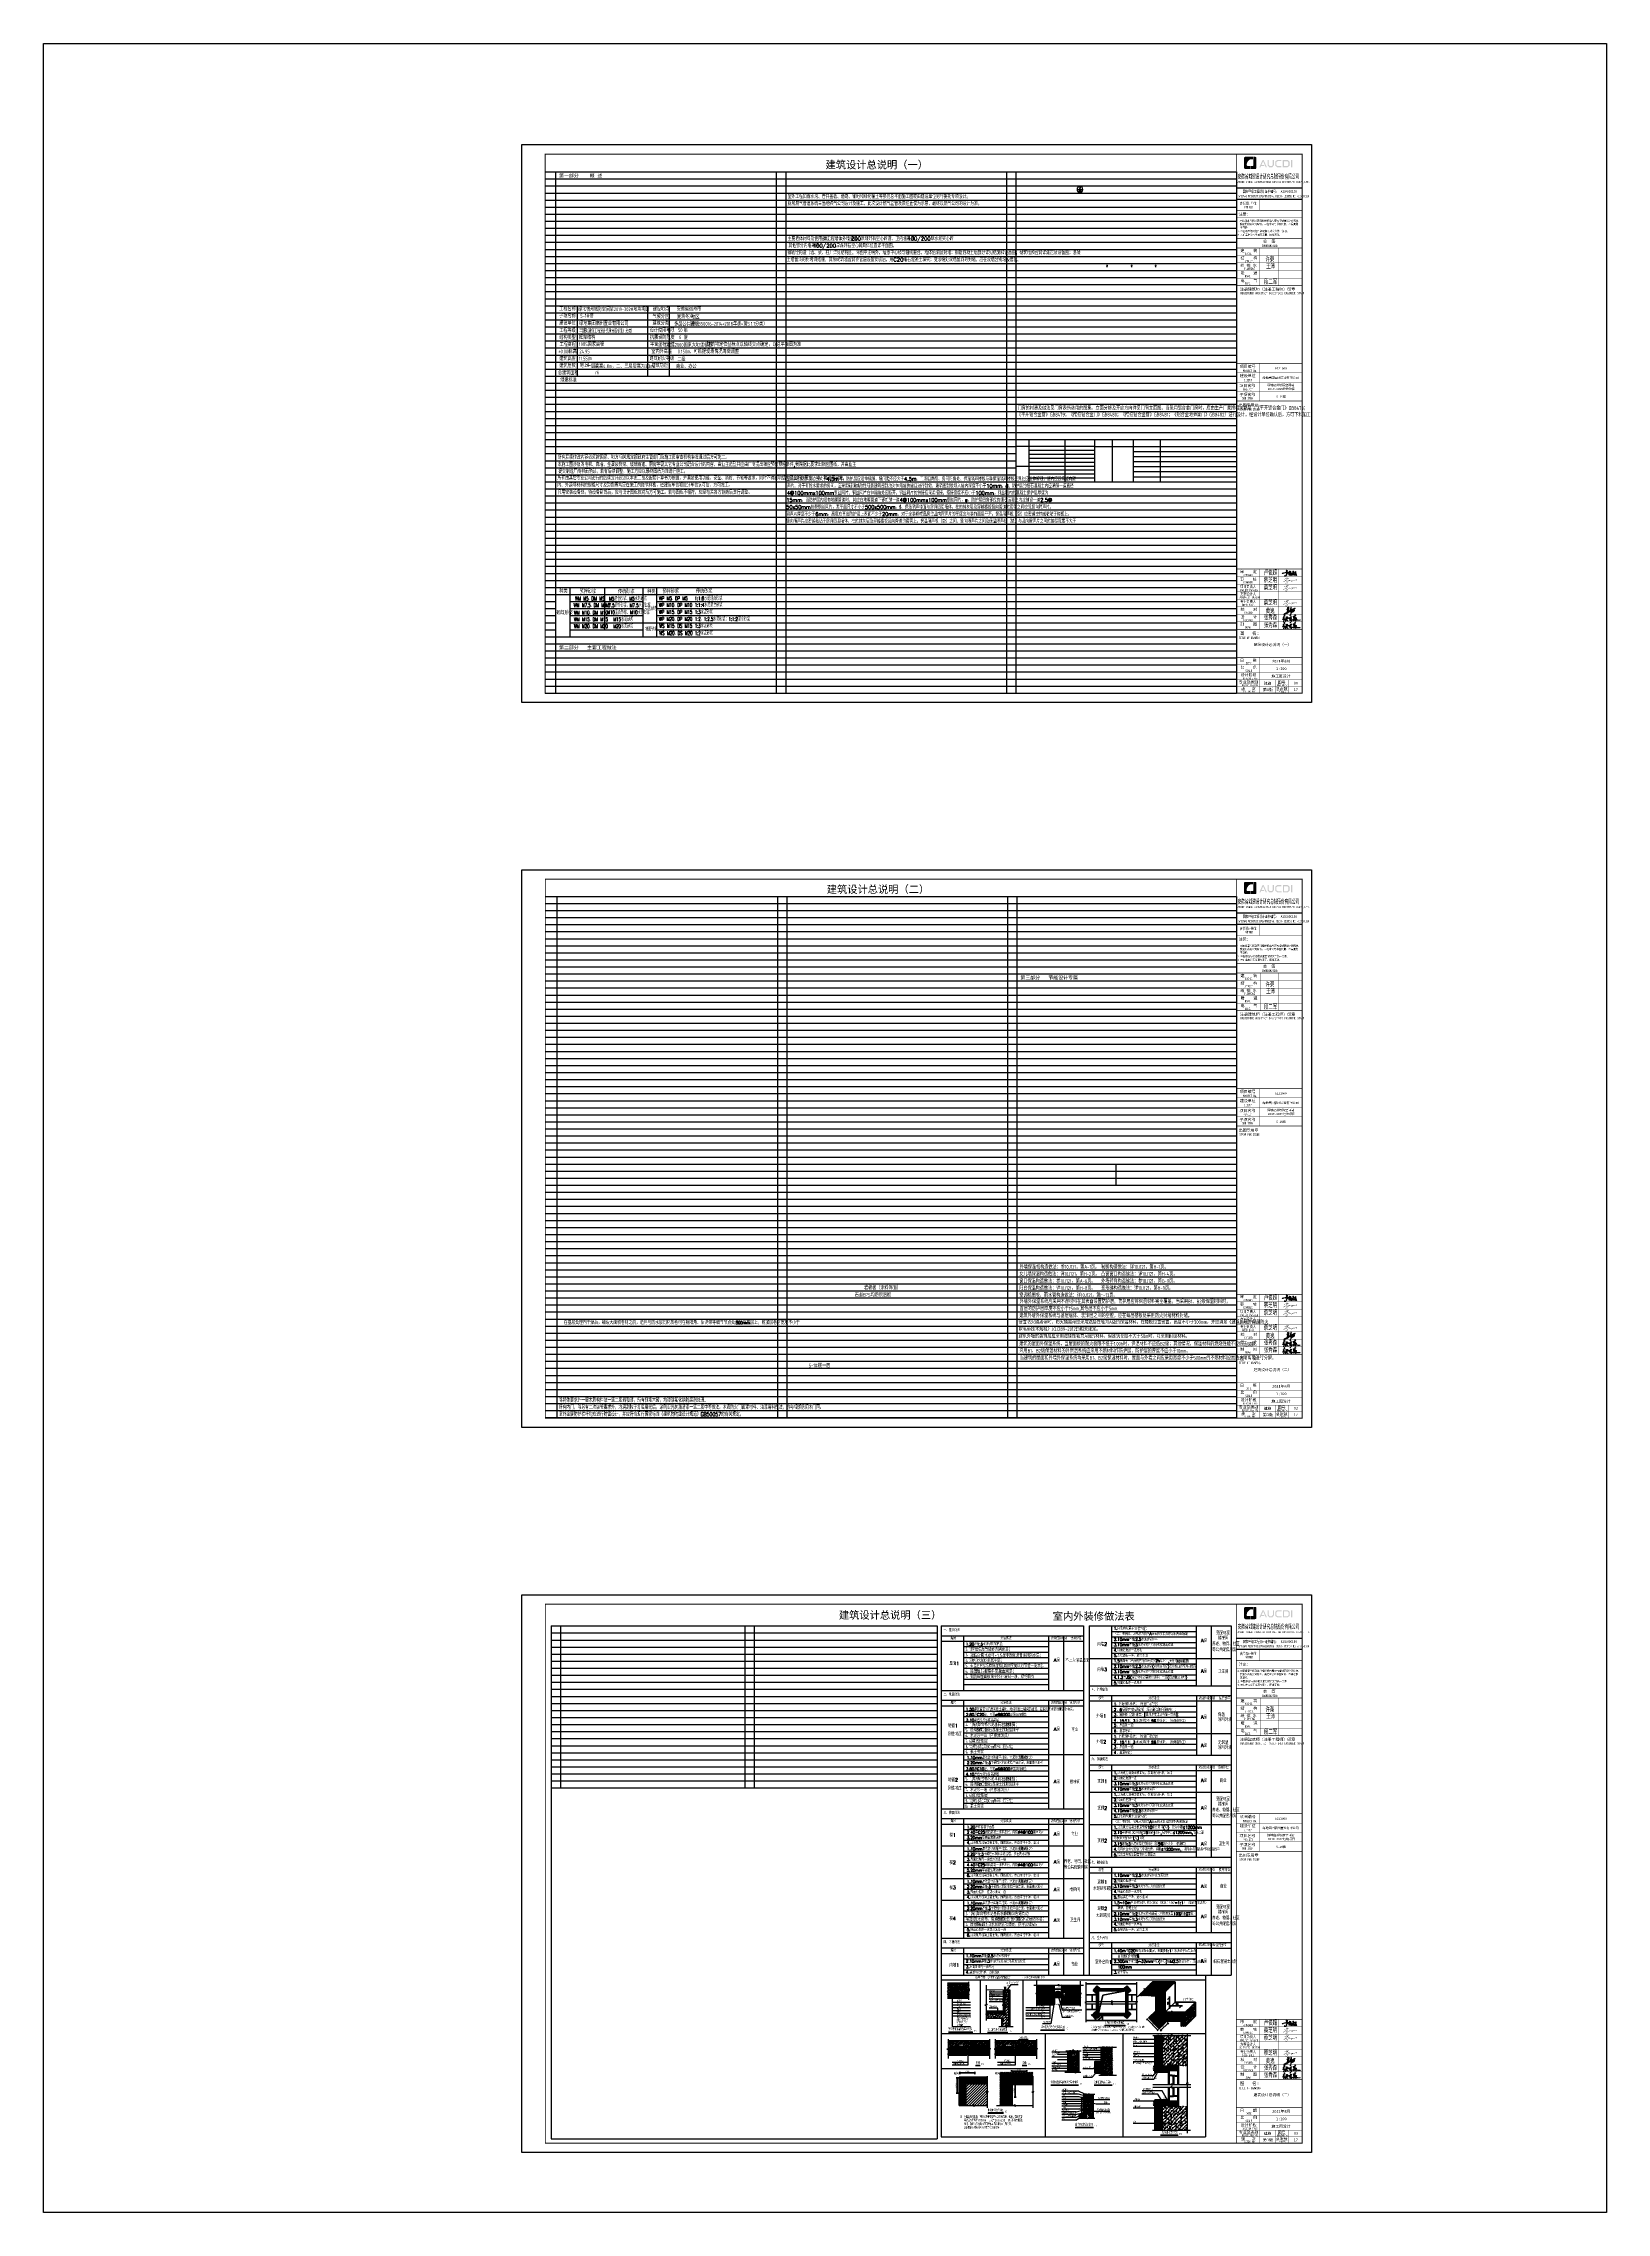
# Model space of a CAD drawing. Extents: x 1188826 to 1909461, y 608442 to 1651179.
# Drawn here: x 1228013 to 1394492, y 1307860 to 1538844 of the extents above; entities that cross this region are included whole.
import ezdxf
from ezdxf.enums import TextEntityAlignment as Align

# ---------------------------------------------------------------- set-up
doc = ezdxf.new("R2010")
doc.units = 0
doc.header["$LTSCALE"] = 1000
doc.header["$MEASUREMENT"] = 0
doc.linetypes.add('DASH', pattern=[0.35, 0.25, -0.1])
for name, color, linetype in [('$AUDIT_BAD_LAYER3', 7, 'Continuous'), ('Defpoint', 7, 'Continuous'), ('DIM_LEAD', 3, 'Continuous'), ('DIM_SYMB', 3, 'Continuous'), ('DOOR_FIRE_TEXT', 7, 'Continuous'), ('HATCH', 27, 'Continuous'), ('PUB_DIM', 3, 'Continuous'), ('PUB_TAB', 7, 'Continuous'), ('PUB_TEXT', 4, 'Continuous'), ('图框', 140, 'Continuous'), ('图签文字', 147, 'Continuous')]:
    doc.layers.add(name, color=color, linetype=linetype)
for name, color, linetype, lineweight in [('8', 8, 'Continuous', 18), ('OTHER', 7, 'Continuous', 18), ('PUB_HATCH', 8, 'Continuous', 9), ('S-1-TEXT', 7, 'Continuous', 18), ('S_WALL', 140, 'Continuous', 18), ('WALL', 9, 'Continuous', 40), ('图签', 147, 'Continuous', 18), ('建筑', 30, 'Continuous', 18), ('框面积', 6, 'Continuous', 18), ('签名', 7, 'Continuous', 18)]:
    doc.layers.add(name, color=color, linetype=linetype, lineweight=lineweight)
doc.layers.add('DIM_MODI', color=1, linetype='Continuous', plot=False)
doc.styles.add('_HZTXT', font='txt.shx', dxfattribs={"width": 0.8, "bigfont": 'hztxt.shx'})
doc.styles.add('_TCH_AXIS', font='COMPLEX', dxfattribs={"bigfont": 'GBCBIG'})
doc.styles.add('_TCH_DIM', font='SIMPLEX.shx', dxfattribs={"width": 0.7, "bigfont": 'GBCBIG.shx'})
doc.styles.add('COMP', font='complex', dxfattribs={"bigfont": 'hztxt'})
doc.styles.add('DIM_FONT', font='SIMPLEX.shx', dxfattribs={"width": 0.56})
doc.styles.add('HT', font='simhei.ttf')
doc.styles.get("Standard").update_dxf_attribs({"font": 'gbenor.shx', "bigfont": 'gbcbig.shx'})
doc.styles.add('STANDARD_T3', font='gbenor.shx', dxfattribs={"bigfont": 'gbcbig.shx'})
doc.styles.add('WMF-宋体1', font='romans.shx', dxfattribs={"bigfont": 'gbcbig.shx'})
doc.styles.add('宋体', font='', dxfattribs={"height": 50})
doc.styles.add('建筑图签-1', font='simhei.ttf', dxfattribs={"width": 0.7})
doc.styles.add('建筑图签-2', font='TXT.shx', dxfattribs={"width": 0.5, "bigfont": 'HZTXT.shx'})
doc.styles.add('文字说明', font='GBENOR', dxfattribs={"width": 0.8, "bigfont": 'HZTXT'})
doc.styles.add('设计说明$0$_TCH_AXIS', font='COMPLEX', dxfattribs={"bigfont": 'GBCBIG'})
doc.styles.add('黑体', font='simhei.ttf')
doc.styles.get('宋体').set_extended_font_data('SimSun')
doc.dimstyles.new('STANDARD&&50', dxfattribs={"dimtxt": 175, "dimasz": 50, "dimexe": 125, "dimexo": 150, "dimgap": 75, "dimtad": 1, "dimdec": 0, "dimzin": 0, "dimdsep": 46, "dimtxsty": 'STANDARD_T3', "dimblk": 'ARCHTICK', "dimcen": 0.09, "dimadec": 0, "dimazin": 0, "dimtfac": 1, "dimtdec": 0, "dimtix": 1, "dimtmove": 2, "dimatfit": 3, "dimfxl": 0, "dimtolj": 1, "dimtzin": 0, "dimarcsym": 0})
pattern_1 = [(45, (-42003.64, 13092.58), (-33.941125, 33.941125), []), (45, (-41981.01, 13092.58), (-33.941125, 33.941125), [])]
pattern_2 = [(45, (-57705.18, 26149.24), (-113.1371, 113.1371), []), (50, (-57705.18, 26149.24), (459.0465, -40.1614), [48, -528]), (355, (-57705.2, 26149.24), (-88.8009, 481.403), [38.4, -422.4]), (100.4514, (-57666.93, 26145.9), (370.246, 441.2413), [40.7937, -448.731]), (46.1842, (-57705.2, 26277.24), (683.0343, -105.932), [72, -792]), (96.6356, (-57648.26, 26268.4), (598.184, 623.4354), [61.1906, -673.0963]), (351.1842, (-57705.2, 26277.24), (598.1836, 623.436), [57.6, -633.6]), (21, (-57641.18, 26245.24), (382.0205, -257.6761), [48, -528]), (326, (-57641.2, 26245.24), (155.7218, 464.096), [38.4, -422.4]), (71.4514, (-57609.34, 26223.77), (537.7425, 206.4195), [40.7937, -448.731]), (37.5, (-57705.18, 26149.24), (7.7823, 213.05207), [0, -417.28, 0, -428.8, 0, -424]), (7.5, (-57705.18, 26149.24), (168.3645, 252.4235), [0, -244.48, 0, -407.68, 0, -161.6]), (327.5, (-57847.9, 26149.24), (341.64636, -14.4351), [0, -160, 0, -499.2, 0, -662.4]), (317.5, (-57911.9, 26149.24), (373.2391, 64.0672), [0, -208, 0, -331.52, 0, -470.4])]
pattern_3 = [(0, (-16379.27, 34119.233), (45.72, 26.396448), [30.48, -60.96]), (120, (-16379.27, 34119.233), (-45.719995, 26.396457), [30.48, -60.96]), (60, (-16379.27, 34119.233), (5e-06, 52.792905), [-60.96, 30.48])]
pattern_4 = [(45, (-39786.278, 18414.93), (-33.941125, 33.941125), []), (45, (-39763.65, 18414.93), (-33.941125, 33.941125), [])]
pattern_5 = [(0, (-98649.92, -1100.846), (91.44, 52.792896), [60.96, -121.92]), (120, (-98649.92, -1100.846), (-91.43999, 52.792915), [60.96, -121.92]), (60, (-98649.92, -1100.846), (1e-05, 105.58581), [-121.92, 60.96])]
pattern_6 = [(66.422, (-98596.96, -1092.846), (0.22253, 160.51103), [27.52, -14.5744, 72.64, -14.5744, 27.52, -17.472]), (113.58, (-98638.87, -1092.846), (-69.83137, 0.001547), [27.52, -14.5744, 72.7136, -14.5744, 27.52, -17.472]), (0, (-98638.87, -1092.85), (0, 160), [41.8976, -27.9312]), (0, (-98603.95, -948.85), (0, 160), [41.8976, -27.9312]), (90, (-98649.92, -1067.524), (-69.8304, 4e-15), [13.3568, -146.6432]), (90, (-98615.004, -987.524), (-69.8304, 4e-15), [13.3568, -146.6432]), (90, (-98585.92, -1067.524), (-69.8304, 4e-15), [13.3568, -146.6432]), (90, (-98551.004, -987.524), (-69.8304, 4e-15), [13.3568, -146.6432])]
pattern_7 = [(45, (-93022.52, 27731.83), (-67.88225, 67.88225), []), (45, (-92977.26, 27731.83), (-67.88225, 67.88225), [])]
pattern_8 = [(315, (-93022.52, -14889.27), (-67.88225, -67.88225), []), (315, (-92977.26, -14889.27), (-67.88225, -67.88225), [])]
pattern_9 = [(37.5, (-98122.17, 9234.46), (-10.07894, 308.2918), [0, -243.2, 0, -272, 0, -260]), (7.5, (-98122.17, 9234.46), (283.1643, 451.5434), [0, -131.2, 0, -219.2, 0, -84]), (327.5, (-98318.97, 9234.46), (498.2627, 0.90545), [0, -80, 0, -288, 0, -376]), (317.5, (-98318.97, 9234.46), (480.9803, 140.4281), [0, -40, 0, -188.8, 0, -216])]
pattern_10 = [(37.5, (-92173.38, 9234.46), (-10.07894, 308.2918), [0, -243.2, 0, -272, 0, -260]), (7.5, (-92173.38, 9234.46), (283.1643, 451.5434), [0, -131.2, 0, -219.2, 0, -84]), (327.5, (-92370.18, 9234.46), (498.2627, 0.90545), [0, -80, 0, -288, 0, -376]), (317.5, (-92370.2, 9234.46), (480.9803, 140.4281), [0, -40, 0, -188.8, 0, -216])]
pattern_11 = [(0, (-599645.35, -298693.78), (152.4, 87.98816), [101.6, -203.2]), (120, (-599645.35, -298693.78), (-152.399982, 87.988192), [101.6, -203.2]), (60, (-599645.35, -298693.78), (1.8e-05, 175.976352), [-203.2, 101.6])]

# ---------------------------------------------------------------- blocks, each defined once
blk = doc.blocks.new('_INDEX')
at = {"layer": '$AUDIT_BAD_LAYER3'}
blk.add_line((-0.5, 0), (0.5, 0), dxfattribs=at)
blk.add_circle((0, 0), 0.5, dxfattribs=at)
at = {"layer": '$AUDIT_BAD_LAYER3', "style": '_TCH_AXIS'}
for tag, width, p, p2 in [('1', 2.333333, (-0.17, 0.05), (0.17, 0.05)), ('-', 1.166667, (-0.17, -0.39), (0.17, -0.39))]:
    blk.add_attdef(tag, text='', height=0.34, dxfattribs=dict(at, width=width)).set_placement(p, p2, align=Align.FIT)
blk = doc.blocks.new('ljc')
at = {"linetype": 'Continuous'}
h = blk.add_hatch(color=0, dxfattribs=at)
h.paths.add_polyline_path([(2023, 1568), (2019, 1564), (2020, 1562), (2024, 1562), (2022, 1552), (1955, 1538), (1933, 1530), (1930, 1527), (1929, 1525), (1931, 1523), (1944, 1524), (1946, 1526), (1942, 1528), (1960, 1535), (1967, 1535), (1975, 1538), (1985, 1539), (1998, 1543), (2010, 1544), (2018, 1547), (2025, 1546), (2035, 1549), (2061, 1550), (2052, 1537), (2042, 1528), (2028, 1521), (2023, 1521), (2018, 1526), (2015, 1527), (2013, 1525), (2013, 1521), (2019, 1516), (2022, 1508), (2022, 1494), (2012, 1477), (2000, 1469), (1988, 1467), (1982, 1473), (1980, 1480), (1978, 1482), (1978, 1475), (1981, 1468), (1988, 1463), (1994, 1463), (2005, 1467), (2018, 1478), (2027, 1493), (2028, 1504), (2025, 1517), (2033, 1518), (2054, 1533), (2067, 1549), (2067, 1552), (2064, 1555), (2029, 1553), (2036, 1575), (2049, 1591), (2047, 1593), (2043, 1592), (2028, 1573), (2025, 1589), (2021, 1597), (2018, 1599), (2017, 1597), (2020, 1590)])
h.paths.add_polyline_path([(2081, 1522), (2081, 1528), (2075, 1541), (2093, 1562), (2097, 1572), (2094, 1577), (2087, 1576), (2089, 1572), (2092, 1572), (2091, 1567), (2080, 1551), (2066, 1537), (2065, 1535), (2067, 1533), (2073, 1535), (2077, 1523), (2077, 1513), (2072, 1496), (2072, 1492), (2074, 1490), (2078, 1494), (2083, 1510), (2099, 1510), (2119, 1507), (2119, 1500), (2116, 1496), (2108, 1493), (2087, 1496), (2084, 1492), (2087, 1489), (2103, 1488), (2122, 1483), (2140, 1484), (2148, 1482), (2152, 1486), (2152, 1491), (2148, 1488), (2125, 1488), (2114, 1490), (2124, 1499), (2126, 1509), (2121, 1512), (2119, 1511), (2108, 1514), (2124, 1523), (2132, 1532), (2130, 1535), (2121, 1536), (2115, 1533), (2109, 1533), (2123, 1555), (2121, 1559), (2114, 1557), (2116, 1564), (2115, 1569), (2111, 1573), (2105, 1572), (2093, 1554)])
h.paths.add_polyline_path([(2089, 1535), (2097, 1535), (2112, 1551), (2116, 1552), (2111, 1543), (2099, 1528), (2101, 1526), (2114, 1528), (2121, 1531), (2124, 1530), (2118, 1524), (2101, 1515), (2084, 1514), (2084, 1518)], flags=16)
h.paths.add_polyline_path([(2093, 1537), (2095, 1540), (2103, 1546), (2096, 1537)], flags=16)
h.paths.add_polyline_path([(2093, 1544), (2094, 1549), (2106, 1568), (2109, 1569), (2111, 1567), (2108, 1554), (2104, 1550)], flags=16)
h.paths.add_polyline_path([(2141, 1534), (2138, 1533), (2137, 1531), (2142, 1527), (2155, 1522), (2158, 1523), (2153, 1528)])
h.paths.add_polyline_path([(2175, 1522), (2173, 1524), (2172, 1546), (2183, 1545), (2185, 1547), (2183, 1557), (2178, 1566), (2177, 1561), (2180, 1556), (2181, 1550), (2175, 1550), (2170, 1554), (2169, 1574), (2171, 1574), (2175, 1569), (2176, 1571), (2170, 1579), (2167, 1579), (2165, 1577), (2164, 1562), (2166, 1553), (2163, 1553), (2162, 1551), (2167, 1547), (2169, 1537), (2169, 1524), (2166, 1521), (2165, 1517), (2168, 1513), (2170, 1513), (2173, 1517), (2180, 1517), (2178, 1502), (2175, 1500), (2167, 1499), (2175, 1496), (2180, 1497), (2183, 1500), (2184, 1511), (2187, 1521), (2185, 1523)])
h.paths.add_polyline_path([(2233, 1542), (2233, 1564), (2231, 1567), (2215, 1558), (2210, 1557), (2206, 1552), (2211, 1548), (2211, 1551), (2229, 1560), (2228, 1542), (2227, 1537), (2224, 1533), (2220, 1534), (2213, 1542), (2211, 1543), (2209, 1541), (2209, 1508), (2189, 1508), (2187, 1506), (2191, 1503), (2213, 1503), (2217, 1511), (2222, 1516), (2232, 1518), (2234, 1513), (2234, 1505), (2227, 1505), (2232, 1502), (2232, 1500), (2228, 1497), (2229, 1493), (2239, 1495), (2243, 1489), (2243, 1486), (2212, 1492), (2189, 1492), (2179, 1494), (2176, 1496), (2167, 1496), (2164, 1498), (2154, 1499), (2147, 1503), (2144, 1503), (2143, 1501), (2144, 1498), (2153, 1494), (2174, 1491), (2186, 1487), (2211, 1487), (2222, 1484), (2230, 1484), (2243, 1480), (2249, 1480), (2251, 1482), (2244, 1496), (2246, 1499), (2238, 1503), (2239, 1513), (2237, 1520), (2233, 1523), (2224, 1522), (2214, 1516), (2212, 1522), (2213, 1536), (2220, 1530), (2228, 1530), (2230, 1532)])
at = {"color": 0, "linetype": 'Continuous', "elevation": 16426272}
for points in [[(1930, 1527), (1929, 1525), (1931, 1523), (1944, 1524), (1946, 1526), (1942, 1528), (1960, 1535), (1967, 1535), (1975, 1538), (1985, 1539), (1998, 1543), (2010, 1544), (2018, 1547), (2025, 1546), (2035, 1549), (2061, 1550), (2052, 1537), (2042, 1528), (2028, 1521), (2023, 1521), (2018, 1526), (2015, 1527), (2013, 1525), (2013, 1521), (2019, 1516), (2022, 1508), (2022, 1494), (2012, 1477), (2000, 1469), (1988, 1467), (1982, 1473), (1980, 1480), (1978, 1482), (1978, 1475), (1981, 1468), (1988, 1463), (1994, 1463), (2005, 1467), (2018, 1478), (2027, 1493), (2028, 1504), (2025, 1517), (2033, 1518), (2054, 1533), (2067, 1549), (2067, 1552), (2064, 1555), (2029, 1553), (2036, 1575), (2049, 1591), (2047, 1593), (2043, 1592), (2028, 1573), (2025, 1589), (2021, 1597), (2018, 1599), (2017, 1597), (2020, 1590), (2023, 1568), (2019, 1564), (2020, 1562), (2024, 1562), (2022, 1552), (1955, 1538), (1933, 1530), (1930, 1527)], [(2016, 1561), (2015, 1560), (2017, 1560), (2016, 1561)], [(2017, 1562), (2016, 1561), (2019, 1561), (2017, 1562)], [(2066, 1537), (2065, 1535), (2067, 1533), (2073, 1535), (2077, 1523), (2077, 1513), (2072, 1496), (2072, 1492), (2074, 1490), (2078, 1494), (2083, 1510), (2099, 1510), (2119, 1507), (2119, 1500), (2116, 1496), (2108, 1493), (2087, 1496), (2084, 1492), (2087, 1489), (2103, 1488), (2122, 1483), (2140, 1484), (2148, 1482), (2152, 1486), (2152, 1491), (2148, 1488), (2125, 1488), (2114, 1490), (2124, 1499), (2126, 1509), (2121, 1512), (2119, 1511), (2108, 1514), (2124, 1523), (2132, 1532), (2130, 1535), (2121, 1536), (2115, 1533), (2109, 1533), (2123, 1555), (2121, 1559), (2114, 1557), (2116, 1564), (2115, 1569), (2111, 1573), (2105, 1572), (2093, 1554), (2081, 1522), (2081, 1528), (2075, 1541), (2093, 1562), (2097, 1572), (2094, 1577), (2087, 1576), (2089, 1572), (2092, 1572), (2091, 1567), (2080, 1551), (2066, 1537)], [(2084, 1514), (2084, 1518), (2089, 1535), (2097, 1535), (2112, 1551), (2116, 1552), (2111, 1543), (2099, 1528), (2101, 1526), (2114, 1528), (2121, 1531), (2124, 1530), (2118, 1524), (2101, 1515), (2084, 1514)], [(2093, 1544), (2094, 1549), (2106, 1568), (2109, 1569), (2111, 1567), (2108, 1554), (2104, 1550), (2093, 1544)], [(2093, 1537), (2095, 1540), (2103, 1546), (2096, 1537), (2093, 1537)], [(2138, 1533), (2137, 1531), (2142, 1527), (2155, 1522), (2158, 1523), (2153, 1528), (2141, 1534), (2138, 1533)], [(2144, 1503), (2143, 1501), (2144, 1498), (2153, 1494), (2174, 1491), (2186, 1487), (2211, 1487), (2222, 1484), (2230, 1484), (2243, 1480), (2249, 1480), (2251, 1482), (2244, 1496), (2246, 1499), (2238, 1503), (2239, 1513), (2237, 1520), (2233, 1523), (2224, 1522), (2214, 1516), (2212, 1522), (2213, 1536), (2220, 1530), (2228, 1530), (2230, 1532), (2233, 1542), (2233, 1564), (2231, 1567), (2215, 1558), (2210, 1557), (2206, 1552), (2211, 1548), (2211, 1551), (2229, 1560), (2228, 1542), (2227, 1537), (2224, 1533), (2220, 1534), (2213, 1542), (2211, 1543), (2209, 1541), (2209, 1508), (2189, 1508), (2187, 1506), (2191, 1503), (2213, 1503), (2217, 1511), (2222, 1516), (2232, 1518), (2234, 1513), (2234, 1505), (2227, 1505), (2232, 1502), (2232, 1500), (2228, 1497), (2229, 1493), (2239, 1495), (2243, 1489), (2243, 1486), (2212, 1492), (2189, 1492), (2179, 1494), (2176, 1496), (2167, 1496), (2164, 1498), (2154, 1499), (2147, 1503), (2144, 1503)], [(2163, 1553), (2162, 1551), (2167, 1547), (2169, 1537), (2169, 1524), (2166, 1521), (2165, 1517), (2168, 1513), (2170, 1513), (2173, 1517), (2180, 1517), (2178, 1502), (2175, 1500), (2167, 1499), (2175, 1496), (2180, 1497), (2183, 1500), (2184, 1511), (2187, 1521), (2185, 1523), (2175, 1522), (2173, 1524), (2172, 1546), (2183, 1545), (2185, 1547), (2183, 1557), (2178, 1566), (2177, 1561), (2180, 1556), (2181, 1550), (2175, 1550), (2170, 1554), (2169, 1574), (2171, 1574), (2175, 1569), (2176, 1571), (2170, 1579), (2167, 1579), (2165, 1577), (2164, 1562), (2166, 1553), (2163, 1553)], [(2177, 1569), (2176, 1570), (2175, 1567), (2177, 1565), (2177, 1569)]]:
    blk.add_lwpolyline(points, dxfattribs=at)
blk = doc.blocks.new('院标1')
h = blk.add_hatch(color=150)
h.dxf.hatch_style = 1
h.set_gradient(color1=(33, 113, 253), color2=(33, 113, 253), tint=1, name='INVCURVED')
edge = h.paths.add_edge_path()
edge.add_spline(control_points=[(116373, 648379), (116379, 648379), (116382, 648379), (116391, 648379), (116391, 648379), (116391, 648379), (116616, 648379), (116616, 648379), (116616, 648379), (116616, 648379), (116616, 648054), (116616, 648054), (116616, 648054), (116616, 648054), (116108, 648054), (116108, 648054), (116108, 648054), (116028, 648054), (115963, 648111), (115963, 648199), (115963, 648199), (115963, 648199), (115963, 649215), (115963, 649215), (115963, 649215), (115963, 649295), (116018, 649360), (116108, 649360), (116108, 649360), (116108, 649360), (116897, 649360), (116897, 649360), (116897, 649360), (116897, 649360), (116897, 649080), (116897, 649080), (116897, 649080), (116897, 649080), (116566, 649140), (116356, 648859), (116356, 648859), (116245, 648719), (116240, 648545), (116247, 648466), (116247, 648466), (116254, 648386), (116247, 648466), (116247, 648466), (116247, 648466), (116247, 648466), (116258, 648374), (116373, 648379)], knot_values=[0, 0, 0, 0, 0.0714286, 0.0714286, 0.0714286, 0.1071429, 0.1428571, 0.1428571, 0.1428571, 0.1785714, 0.2142857, 0.2142857, 0.2142857, 0.25, 0.2857143, 0.2857143, 0.2857143, 0.3214286, 0.3571429, 0.3571429, 0.3571429, 0.3928571, 0.4285714, 0.4285714, 0.4285714, 0.4642857, 0.5, 0.5, 0.5, 0.5357143, 0.5714286, 0.5714286, 0.5714286, 0.6071429, 0.6428571, 0.6428571, 0.6428571, 0.6785714, 0.7142857, 0.7142857, 0.7142857, 0.75, 0.7857143, 0.7857143, 0.7857143, 0.8214286, 0.8571429, 0.8571429, 0.8571429, 0.9285714, 1, 1, 1, 1], degree=3, periodic=0)
h = blk.add_hatch(color=150)
h.dxf.hatch_style = 1
h.set_gradient(color1=(33, 113, 253), color2=(33, 113, 253), tint=1, name='INVCURVED')
edge = h.paths.add_edge_path()
edge.add_spline(control_points=[(117268, 649215), (117268, 649215), (117268, 648199), (117268, 648199), (117268, 648199), (117268, 648114), (117212, 648054), (117123, 648054), (117123, 648054), (117123, 648054), (116663, 648054), (116663, 648054), (116663, 648054), (116663, 648054), (116663, 648379), (116663, 648379), (116663, 648379), (116663, 648379), (116865, 648379), (116865, 648379), (116865, 648379), (116907, 648379), (116941, 648413), (116941, 648455), (116941, 648455), (116941, 648455), (116941, 649360), (116941, 649360), (116941, 649360), (116941, 649360), (117123, 649360), (117123, 649360), (117123, 649360), (117204, 649360), (117268, 649306), (117268, 649215)], knot_values=[0, 0, 0, 0, 0.1, 0.1, 0.1, 0.15, 0.2, 0.2, 0.2, 0.25, 0.3, 0.3, 0.3, 0.35, 0.4, 0.4, 0.4, 0.45, 0.5, 0.5, 0.5, 0.55, 0.6, 0.6, 0.6, 0.65, 0.7, 0.7, 0.7, 0.75, 0.8, 0.8, 0.8, 0.9, 1, 1, 1, 1], degree=3, periodic=0)
blk = doc.blocks.new('tq123')
at = {"layer": '图框'}
h = blk.add_hatch(color=256, dxfattribs=at)
h.paths.add_polyline_path([(-1187, 56758), (-1061, 56758), (-1061, 55988), (-1187, 55988)])
h.paths.add_polyline_path([(-1939, 56642), (-1939, 56116), (-1579, 56116), (-1455, 56223), (-1455, 56541), (-1575, 56642)], flags=16)
h.paths.add_polyline_path([(-2057, 56760), (-2057, 55998), (-1535, 55998), (-1337, 56168), (-1337, 56596), (-1532, 56760)])
h.paths.add_polyline_path([(-2200, 56764), (-2200, 56648), (-2607, 56648), (-2740, 56537), (-2740, 56218), (-2607, 56115), (-2198, 56115), (-2198, 55993), (-2662, 55993), (-2864, 56168), (-2864, 56596), (-2666, 56764)])
h.paths.add_polyline_path([(-3683, 56762), (-3563, 56762), (-3563, 56251), (-3449, 56120), (-3238, 56120), (-3124, 56251), (-3124, 56762), (-3010, 56762), (-3010, 56214), (-3174, 55997), (-3512, 55997), (-3683, 56216)])
h.paths.add_polyline_path([(-4215, 56760), (-4098, 56760), (-3756, 55996), (-3872, 55996), (-4153, 56630), (-4328, 56242), (-4057, 56242), (-3996, 56127), (-4377, 56127), (-4436, 55994), (-4559, 55994)])
at = {"layer": '签名'}
h = blk.add_hatch(color=2, dxfattribs=at)
h.dxf.hatch_style = 1
h.paths.add_polyline_path([(-1585, 12219), (-1585, 12225), (-1579, 12231), (-1581, 12235), (-1573, 12241), (-1557, 12265), (-1547, 12229)], flags=16)
h.paths.add_polyline_path([(-1603, 12181), (-1603, 12187), (-1593, 12197), (-1583, 12197), (-1557, 12205), (-1543, 12205), (-1541, 12167), (-1545, 12153), (-1549, 12149), (-1561, 12147), (-1589, 12165)], flags=16)
h.paths.add_polyline_path([(-1735, 11679), (-1729, 11709), (-1721, 11717), (-1721, 11725), (-1713, 11729), (-1709, 11745), (-1703, 11747), (-1691, 11761), (-1683, 11765), (-1665, 11789), (-1655, 11791), (-1639, 11807), (-1627, 11813), (-1619, 11823), (-1603, 11827), (-1597, 11833), (-1593, 11833), (-1591, 11825), (-1585, 11819), (-1583, 11801), (-1579, 11793), (-1581, 11763), (-1611, 11719), (-1615, 11719), (-1639, 11695), (-1643, 11695), (-1671, 11675), (-1679, 11675), (-1687, 11669), (-1725, 11669)], flags=16)
h.paths.add_polyline_path([(-1755, 11689), (-1757, 11687), (-1751, 11667), (-1737, 11653), (-1717, 11647), (-1685, 11645), (-1681, 11649), (-1651, 11657), (-1637, 11665), (-1631, 11673), (-1621, 11677), (-1611, 11689), (-1607, 11687), (-1605, 11693), (-1583, 11713), (-1583, 11717), (-1575, 11725), (-1561, 11749), (-1555, 11779), (-1549, 11789), (-1557, 11799), (-1561, 11821), (-1565, 11825), (-1567, 11835), (-1573, 11841), (-1573, 11847), (-1567, 11847), (-1555, 11857), (-1539, 11863), (-1533, 11871), (-1525, 11871), (-1517, 11877), (-1495, 11883), (-1491, 11889), (-1485, 11889), (-1467, 11899), (-1459, 11899), (-1457, 11903), (-1447, 11905), (-1435, 11913), (-1427, 11913), (-1419, 11919), (-1383, 11929), (-1379, 11933), (-1359, 11937), (-1349, 11943), (-1341, 11943), (-1315, 11953), (-1305, 11953), (-1285, 11963), (-1275, 11961), (-1263, 11967), (-1239, 11971), (-1235, 11975), (-1229, 11973), (-1223, 11977), (-1195, 11979), (-1187, 11983), (-1051, 11995), (-1029, 11993), (-1019, 11989), (-1015, 11983), (-1019, 11975), (-1027, 11973), (-1035, 11965), (-1047, 11961), (-1109, 11919), (-1117, 11909), (-1129, 11903), (-1137, 11893), (-1141, 11893), (-1145, 11885), (-1153, 11885), (-1157, 11881), (-1153, 11877), (-1169, 11863), (-1167, 11851), (-1155, 11841), (-1147, 11847), (-1139, 11847), (-1129, 11855), (-1121, 11857), (-1093, 11879), (-1083, 11883), (-1079, 11889), (-1071, 11889), (-1057, 11901), (-1049, 11903), (-1001, 11947), (-991, 11965), (-983, 11973), (-977, 11971), (-971, 11977), (-953, 11981), (-951, 11985), (-943, 11985), (-935, 11991), (-907, 11999), (-875, 11999), (-879, 11987), (-887, 11977), (-903, 11969), (-915, 11951), (-911, 11935), (-903, 11931), (-893, 11931), (-887, 11939), (-881, 11939), (-839, 11969), (-825, 11973), (-807, 11991), (-791, 11995), (-785, 12003), (-781, 12001), (-729, 12025), (-721, 12025), (-695, 12037), (-655, 12047), (-651, 12051), (-629, 12051), (-609, 12057), (-595, 12053), (-595, 12043), (-605, 12031), (-605, 12025), (-613, 12017), (-617, 12007), (-629, 11999), (-643, 11977), (-639, 11965), (-631, 11957), (-623, 11959), (-601, 11985), (-595, 11999), (-581, 12015), (-581, 12019), (-573, 12027), (-563, 12045), (-563, 12061), (-575, 12075), (-593, 12079), (-641, 12077), (-657, 12069), (-667, 12071), (-705, 12055), (-727, 12051), (-735, 12043), (-763, 12035), (-789, 12019), (-799, 12017), (-813, 12005), (-819, 12005), (-825, 11999), (-849, 11989), (-843, 12001), (-851, 12021), (-863, 12021), (-869, 12025), (-889, 12025), (-935, 12015), (-949, 12007), (-989, 11993), (-995, 12005), (-1011, 12013), (-1019, 12011), (-1023, 12017), (-1047, 12019), (-1079, 12017), (-1085, 12013), (-1105, 12015), (-1119, 12013), (-1125, 12009), (-1161, 12009), (-1173, 12005), (-1177, 12007), (-1185, 12001), (-1205, 12003), (-1225, 11999), (-1231, 11995), (-1281, 11987), (-1285, 11981), (-1311, 11977), (-1343, 11965), (-1383, 11955), (-1389, 11949), (-1393, 11951), (-1417, 11939), (-1429, 11937), (-1467, 11919), (-1473, 11919), (-1487, 11909), (-1493, 11909), (-1501, 11903), (-1509, 11903), (-1531, 11889), (-1541, 11887), (-1551, 11877), (-1557, 11877), (-1561, 11871), (-1567, 11871), (-1587, 11859), (-1601, 11881), (-1625, 11905), (-1649, 11923), (-1659, 11927), (-1671, 11939), (-1703, 11939), (-1707, 11935), (-1693, 11919), (-1671, 11907), (-1665, 11907), (-1621, 11871), (-1607, 11853), (-1607, 11847), (-1623, 11839), (-1637, 11827), (-1645, 11825), (-1653, 11815), (-1663, 11811), (-1673, 11799), (-1683, 11795), (-1731, 11745), (-1747, 11715), (-1747, 11707), (-1753, 11701)])
h.paths.add_polyline_path([(-1997, 11841), (-1999, 11839), (-1999, 11829), (-1989, 11821), (-1967, 11823), (-1939, 11837), (-1935, 11843), (-1921, 11845), (-1911, 11855), (-1903, 11857), (-1895, 11867), (-1883, 11871), (-1879, 11879), (-1873, 11879), (-1833, 11913), (-1829, 11913), (-1823, 11921), (-1811, 11923), (-1793, 11935), (-1781, 11937), (-1761, 11947), (-1749, 11947), (-1743, 11953), (-1729, 11955), (-1723, 11961), (-1703, 11963), (-1689, 11971), (-1685, 11969), (-1681, 11973), (-1657, 11977), (-1611, 11993), (-1599, 11993), (-1517, 12011), (-1511, 12009), (-1481, 12015), (-1441, 12013), (-1435, 12017), (-1383, 12017), (-1351, 12011), (-1355, 12003), (-1365, 11995), (-1367, 11985), (-1361, 11977), (-1351, 11977), (-1333, 11995), (-1325, 12017), (-1331, 12029), (-1351, 12037), (-1373, 12039), (-1385, 12035), (-1393, 12039), (-1441, 12039), (-1461, 12035), (-1471, 12037), (-1481, 12033), (-1491, 12035), (-1499, 12031), (-1507, 12033), (-1541, 12029), (-1553, 12023), (-1561, 12025), (-1577, 12019), (-1603, 12017), (-1607, 12013), (-1609, 12015), (-1665, 11997), (-1683, 11995), (-1691, 11989), (-1709, 11987), (-1711, 11983), (-1777, 11961), (-1761, 11981), (-1703, 12039), (-1671, 12085), (-1659, 12097), (-1657, 12107), (-1649, 12111), (-1617, 12161), (-1601, 12145), (-1575, 12129), (-1565, 12119), (-1547, 12117), (-1535, 12127), (-1527, 12139), (-1529, 12143), (-1525, 12151), (-1521, 12183), (-1521, 12203), (-1525, 12207), (-1523, 12211), (-1511, 12215), (-1505, 12213), (-1499, 12217), (-1479, 12217), (-1473, 12221), (-1463, 12219), (-1453, 12225), (-1413, 12229), (-1399, 12239), (-1399, 12253), (-1407, 12261), (-1421, 12261), (-1455, 12249), (-1469, 12251), (-1489, 12241), (-1529, 12233), (-1541, 12269), (-1545, 12303), (-1557, 12309), (-1571, 12307), (-1575, 12303), (-1583, 12277), (-1591, 12265), (-1593, 12255), (-1613, 12213), (-1619, 12215), (-1623, 12211), (-1633, 12215), (-1699, 12301), (-1711, 12311), (-1719, 12311), (-1725, 12307), (-1723, 12289), (-1689, 12253), (-1655, 12203), (-1667, 12201), (-1671, 12197), (-1699, 12193), (-1703, 12189), (-1713, 12189), (-1757, 12177), (-1763, 12179), (-1765, 12175), (-1807, 12171), (-1823, 12165), (-1841, 12165), (-1853, 12159), (-1865, 12159), (-1871, 12163), (-1875, 12159), (-1913, 12159), (-1917, 12155), (-1917, 12137), (-1909, 12127), (-1875, 12129), (-1867, 12125), (-1861, 12133), (-1837, 12141), (-1831, 12139), (-1809, 12147), (-1789, 12147), (-1783, 12151), (-1775, 12151), (-1771, 12155), (-1765, 12153), (-1733, 12163), (-1725, 12161), (-1709, 12165), (-1705, 12171), (-1687, 12171), (-1677, 12177), (-1669, 12175), (-1663, 12181), (-1637, 12183), (-1633, 12181), (-1633, 12175), (-1643, 12163), (-1645, 12155), (-1653, 12149), (-1659, 12133), (-1677, 12111), (-1689, 12089), (-1697, 12083), (-1725, 12045), (-1801, 11967), (-1831, 11941), (-1883, 11917), (-1897, 11907), (-1911, 11903), (-1919, 11895), (-1941, 11885), (-1957, 11871), (-1965, 11871), (-1983, 11851)])
h = blk.add_hatch(color=2, dxfattribs=at)
h.dxf.hatch_style = 1
h.paths.add_polyline_path([(-1585, 11419), (-1585, 11425), (-1579, 11431), (-1581, 11435), (-1573, 11441), (-1557, 11465), (-1547, 11429)], flags=16)
h.paths.add_polyline_path([(-1603, 11381), (-1603, 11387), (-1593, 11397), (-1583, 11397), (-1557, 11405), (-1543, 11405), (-1541, 11367), (-1545, 11353), (-1549, 11349), (-1561, 11347), (-1589, 11365)], flags=16)
h.paths.add_polyline_path([(-1735, 10879), (-1729, 10909), (-1721, 10917), (-1721, 10925), (-1713, 10929), (-1709, 10945), (-1703, 10947), (-1691, 10961), (-1683, 10965), (-1665, 10989), (-1655, 10991), (-1639, 11007), (-1627, 11013), (-1619, 11023), (-1603, 11027), (-1597, 11033), (-1593, 11033), (-1591, 11025), (-1585, 11019), (-1583, 11001), (-1579, 10993), (-1581, 10963), (-1611, 10919), (-1615, 10919), (-1639, 10895), (-1643, 10895), (-1671, 10875), (-1679, 10875), (-1687, 10869), (-1725, 10869)], flags=16)
h.paths.add_polyline_path([(-1755, 10889), (-1757, 10887), (-1751, 10867), (-1737, 10853), (-1717, 10847), (-1685, 10845), (-1681, 10849), (-1651, 10857), (-1637, 10865), (-1631, 10873), (-1621, 10877), (-1611, 10889), (-1607, 10887), (-1605, 10893), (-1583, 10913), (-1583, 10917), (-1575, 10925), (-1561, 10949), (-1555, 10979), (-1549, 10989), (-1557, 10999), (-1561, 11021), (-1565, 11025), (-1567, 11035), (-1573, 11041), (-1573, 11047), (-1567, 11047), (-1555, 11057), (-1539, 11063), (-1533, 11071), (-1525, 11071), (-1517, 11077), (-1495, 11083), (-1491, 11089), (-1485, 11089), (-1467, 11099), (-1459, 11099), (-1457, 11103), (-1447, 11105), (-1435, 11113), (-1427, 11113), (-1419, 11119), (-1383, 11129), (-1379, 11133), (-1359, 11137), (-1349, 11143), (-1341, 11143), (-1315, 11153), (-1305, 11153), (-1285, 11163), (-1275, 11161), (-1263, 11167), (-1239, 11171), (-1235, 11175), (-1229, 11173), (-1223, 11177), (-1195, 11179), (-1187, 11183), (-1051, 11195), (-1029, 11193), (-1019, 11189), (-1015, 11183), (-1019, 11175), (-1027, 11173), (-1035, 11165), (-1047, 11161), (-1109, 11119), (-1117, 11109), (-1129, 11103), (-1137, 11093), (-1141, 11093), (-1145, 11085), (-1153, 11085), (-1157, 11081), (-1153, 11077), (-1169, 11063), (-1167, 11051), (-1155, 11041), (-1147, 11047), (-1139, 11047), (-1129, 11055), (-1121, 11057), (-1093, 11079), (-1083, 11083), (-1079, 11089), (-1071, 11089), (-1057, 11101), (-1049, 11103), (-1001, 11147), (-991, 11165), (-983, 11173), (-977, 11171), (-971, 11177), (-953, 11181), (-951, 11185), (-943, 11185), (-935, 11191), (-907, 11199), (-875, 11199), (-879, 11187), (-887, 11177), (-903, 11169), (-915, 11151), (-911, 11135), (-903, 11131), (-893, 11131), (-887, 11139), (-881, 11139), (-839, 11169), (-825, 11173), (-807, 11191), (-791, 11195), (-785, 11203), (-781, 11201), (-729, 11225), (-721, 11225), (-695, 11237), (-655, 11247), (-651, 11251), (-629, 11251), (-609, 11257), (-595, 11253), (-595, 11243), (-605, 11231), (-605, 11225), (-613, 11217), (-617, 11207), (-629, 11199), (-643, 11177), (-639, 11165), (-631, 11157), (-623, 11159), (-601, 11185), (-595, 11199), (-581, 11215), (-581, 11219), (-573, 11227), (-563, 11245), (-563, 11261), (-575, 11275), (-593, 11279), (-641, 11277), (-657, 11269), (-667, 11271), (-705, 11255), (-727, 11251), (-735, 11243), (-763, 11235), (-789, 11219), (-799, 11217), (-813, 11205), (-819, 11205), (-825, 11199), (-849, 11189), (-843, 11201), (-851, 11221), (-863, 11221), (-869, 11225), (-889, 11225), (-935, 11215), (-949, 11207), (-989, 11193), (-995, 11205), (-1011, 11213), (-1019, 11211), (-1023, 11217), (-1047, 11219), (-1079, 11217), (-1085, 11213), (-1105, 11215), (-1119, 11213), (-1125, 11209), (-1161, 11209), (-1173, 11205), (-1177, 11207), (-1185, 11201), (-1205, 11203), (-1225, 11199), (-1231, 11195), (-1281, 11187), (-1285, 11181), (-1311, 11177), (-1343, 11165), (-1383, 11155), (-1389, 11149), (-1393, 11151), (-1417, 11139), (-1429, 11137), (-1467, 11119), (-1473, 11119), (-1487, 11109), (-1493, 11109), (-1501, 11103), (-1509, 11103), (-1531, 11089), (-1541, 11087), (-1551, 11077), (-1557, 11077), (-1561, 11071), (-1567, 11071), (-1587, 11059), (-1601, 11081), (-1625, 11105), (-1649, 11123), (-1659, 11127), (-1671, 11139), (-1703, 11139), (-1707, 11135), (-1693, 11119), (-1671, 11107), (-1665, 11107), (-1621, 11071), (-1607, 11053), (-1607, 11047), (-1623, 11039), (-1637, 11027), (-1645, 11025), (-1653, 11015), (-1663, 11011), (-1673, 10999), (-1683, 10995), (-1731, 10945), (-1747, 10915), (-1747, 10907), (-1753, 10901)])
h.paths.add_polyline_path([(-1997, 11041), (-1999, 11039), (-1999, 11029), (-1989, 11021), (-1967, 11023), (-1939, 11037), (-1935, 11043), (-1921, 11045), (-1911, 11055), (-1903, 11057), (-1895, 11067), (-1883, 11071), (-1879, 11079), (-1873, 11079), (-1833, 11113), (-1829, 11113), (-1823, 11121), (-1811, 11123), (-1793, 11135), (-1781, 11137), (-1761, 11147), (-1749, 11147), (-1743, 11153), (-1729, 11155), (-1723, 11161), (-1703, 11163), (-1689, 11171), (-1685, 11169), (-1681, 11173), (-1657, 11177), (-1611, 11193), (-1599, 11193), (-1517, 11211), (-1511, 11209), (-1481, 11215), (-1441, 11213), (-1435, 11217), (-1383, 11217), (-1351, 11211), (-1355, 11203), (-1365, 11195), (-1367, 11185), (-1361, 11177), (-1351, 11177), (-1333, 11195), (-1325, 11217), (-1331, 11229), (-1351, 11237), (-1373, 11239), (-1385, 11235), (-1393, 11239), (-1441, 11239), (-1461, 11235), (-1471, 11237), (-1481, 11233), (-1491, 11235), (-1499, 11231), (-1507, 11233), (-1541, 11229), (-1553, 11223), (-1561, 11225), (-1577, 11219), (-1603, 11217), (-1607, 11213), (-1609, 11215), (-1665, 11197), (-1683, 11195), (-1691, 11189), (-1709, 11187), (-1711, 11183), (-1777, 11161), (-1761, 11181), (-1703, 11239), (-1671, 11285), (-1659, 11297), (-1657, 11307), (-1649, 11311), (-1617, 11361), (-1601, 11345), (-1575, 11329), (-1565, 11319), (-1547, 11317), (-1535, 11327), (-1527, 11339), (-1529, 11343), (-1525, 11351), (-1521, 11383), (-1521, 11403), (-1525, 11407), (-1523, 11411), (-1511, 11415), (-1505, 11413), (-1499, 11417), (-1479, 11417), (-1473, 11421), (-1463, 11419), (-1453, 11425), (-1413, 11429), (-1399, 11439), (-1399, 11453), (-1407, 11461), (-1421, 11461), (-1455, 11449), (-1469, 11451), (-1489, 11441), (-1529, 11433), (-1541, 11469), (-1545, 11503), (-1557, 11509), (-1571, 11507), (-1575, 11503), (-1583, 11477), (-1591, 11465), (-1593, 11455), (-1613, 11413), (-1619, 11415), (-1623, 11411), (-1633, 11415), (-1699, 11501), (-1711, 11511), (-1719, 11511), (-1725, 11507), (-1723, 11489), (-1689, 11453), (-1655, 11403), (-1667, 11401), (-1671, 11397), (-1699, 11393), (-1703, 11389), (-1713, 11389), (-1757, 11377), (-1763, 11379), (-1765, 11375), (-1807, 11371), (-1823, 11365), (-1841, 11365), (-1853, 11359), (-1865, 11359), (-1871, 11363), (-1875, 11359), (-1913, 11359), (-1917, 11355), (-1917, 11337), (-1909, 11327), (-1875, 11329), (-1867, 11325), (-1861, 11333), (-1837, 11341), (-1831, 11339), (-1809, 11347), (-1789, 11347), (-1783, 11351), (-1775, 11351), (-1771, 11355), (-1765, 11353), (-1733, 11363), (-1725, 11361), (-1709, 11365), (-1705, 11371), (-1687, 11371), (-1677, 11377), (-1669, 11375), (-1663, 11381), (-1637, 11383), (-1633, 11381), (-1633, 11375), (-1643, 11363), (-1645, 11355), (-1653, 11349), (-1659, 11333), (-1677, 11311), (-1689, 11289), (-1697, 11283), (-1725, 11245), (-1801, 11167), (-1831, 11141), (-1883, 11117), (-1897, 11107), (-1911, 11103), (-1919, 11095), (-1941, 11085), (-1957, 11071), (-1965, 11071), (-1983, 11051)])
h = blk.add_hatch(color=2, dxfattribs=at)
h.dxf.hatch_style = 1
h.paths.add_polyline_path([(-1585, 9819), (-1585, 9825), (-1579, 9831), (-1581, 9835), (-1573, 9841), (-1557, 9865), (-1547, 9829)], flags=16)
h.paths.add_polyline_path([(-1603, 9781), (-1603, 9787), (-1593, 9797), (-1583, 9797), (-1557, 9805), (-1543, 9805), (-1541, 9767), (-1545, 9753), (-1549, 9749), (-1561, 9747), (-1589, 9765)], flags=16)
h.paths.add_polyline_path([(-1735, 9279), (-1729, 9309), (-1721, 9317), (-1721, 9325), (-1713, 9329), (-1709, 9345), (-1703, 9347), (-1691, 9361), (-1683, 9365), (-1665, 9389), (-1655, 9391), (-1639, 9407), (-1627, 9413), (-1619, 9423), (-1603, 9427), (-1597, 9433), (-1593, 9433), (-1591, 9425), (-1585, 9419), (-1583, 9401), (-1579, 9393), (-1581, 9363), (-1611, 9319), (-1615, 9319), (-1639, 9295), (-1643, 9295), (-1671, 9275), (-1679, 9275), (-1687, 9269), (-1725, 9269)], flags=16)
h.paths.add_polyline_path([(-1755, 9289), (-1757, 9287), (-1751, 9267), (-1737, 9253), (-1717, 9247), (-1685, 9245), (-1681, 9249), (-1651, 9257), (-1637, 9265), (-1631, 9273), (-1621, 9277), (-1611, 9289), (-1607, 9287), (-1605, 9293), (-1583, 9313), (-1583, 9317), (-1575, 9325), (-1561, 9349), (-1555, 9379), (-1549, 9389), (-1557, 9399), (-1561, 9421), (-1565, 9425), (-1567, 9435), (-1573, 9441), (-1573, 9447), (-1567, 9447), (-1555, 9457), (-1539, 9463), (-1533, 9471), (-1525, 9471), (-1517, 9477), (-1495, 9483), (-1491, 9489), (-1485, 9489), (-1467, 9499), (-1459, 9499), (-1457, 9503), (-1447, 9505), (-1435, 9513), (-1427, 9513), (-1419, 9519), (-1383, 9529), (-1379, 9533), (-1359, 9537), (-1349, 9543), (-1341, 9543), (-1315, 9553), (-1305, 9553), (-1285, 9563), (-1275, 9561), (-1263, 9567), (-1239, 9571), (-1235, 9575), (-1229, 9573), (-1223, 9577), (-1195, 9579), (-1187, 9583), (-1051, 9595), (-1029, 9593), (-1019, 9589), (-1015, 9583), (-1019, 9575), (-1027, 9573), (-1035, 9565), (-1047, 9561), (-1109, 9519), (-1117, 9509), (-1129, 9503), (-1137, 9493), (-1141, 9493), (-1145, 9485), (-1153, 9485), (-1157, 9481), (-1153, 9477), (-1169, 9463), (-1167, 9451), (-1155, 9441), (-1147, 9447), (-1139, 9447), (-1129, 9455), (-1121, 9457), (-1093, 9479), (-1083, 9483), (-1079, 9489), (-1071, 9489), (-1057, 9501), (-1049, 9503), (-1001, 9547), (-991, 9565), (-983, 9573), (-977, 9571), (-971, 9577), (-953, 9581), (-951, 9585), (-943, 9585), (-935, 9591), (-907, 9599), (-875, 9599), (-879, 9587), (-887, 9577), (-903, 9569), (-915, 9551), (-911, 9535), (-903, 9531), (-893, 9531), (-887, 9539), (-881, 9539), (-839, 9569), (-825, 9573), (-807, 9591), (-791, 9595), (-785, 9603), (-781, 9601), (-729, 9625), (-721, 9625), (-695, 9637), (-655, 9647), (-651, 9651), (-629, 9651), (-609, 9657), (-595, 9653), (-595, 9643), (-605, 9631), (-605, 9625), (-613, 9617), (-617, 9607), (-629, 9599), (-643, 9577), (-639, 9565), (-631, 9557), (-623, 9559), (-601, 9585), (-595, 9599), (-581, 9615), (-581, 9619), (-573, 9627), (-563, 9645), (-563, 9661), (-575, 9675), (-593, 9679), (-641, 9677), (-657, 9669), (-667, 9671), (-705, 9655), (-727, 9651), (-735, 9643), (-763, 9635), (-789, 9619), (-799, 9617), (-813, 9605), (-819, 9605), (-825, 9599), (-849, 9589), (-843, 9601), (-851, 9621), (-863, 9621), (-869, 9625), (-889, 9625), (-935, 9615), (-949, 9607), (-989, 9593), (-995, 9605), (-1011, 9613), (-1019, 9611), (-1023, 9617), (-1047, 9619), (-1079, 9617), (-1085, 9613), (-1105, 9615), (-1119, 9613), (-1125, 9609), (-1161, 9609), (-1173, 9605), (-1177, 9607), (-1185, 9601), (-1205, 9603), (-1225, 9599), (-1231, 9595), (-1281, 9587), (-1285, 9581), (-1311, 9577), (-1343, 9565), (-1383, 9555), (-1389, 9549), (-1393, 9551), (-1417, 9539), (-1429, 9537), (-1467, 9519), (-1473, 9519), (-1487, 9509), (-1493, 9509), (-1501, 9503), (-1509, 9503), (-1531, 9489), (-1541, 9487), (-1551, 9477), (-1557, 9477), (-1561, 9471), (-1567, 9471), (-1587, 9459), (-1601, 9481), (-1625, 9505), (-1649, 9523), (-1659, 9527), (-1671, 9539), (-1703, 9539), (-1707, 9535), (-1693, 9519), (-1671, 9507), (-1665, 9507), (-1621, 9471), (-1607, 9453), (-1607, 9447), (-1623, 9439), (-1637, 9427), (-1645, 9425), (-1653, 9415), (-1663, 9411), (-1673, 9399), (-1683, 9395), (-1731, 9345), (-1747, 9315), (-1747, 9307), (-1753, 9301)])
h.paths.add_polyline_path([(-1997, 9441), (-1999, 9439), (-1999, 9429), (-1989, 9421), (-1967, 9423), (-1939, 9437), (-1935, 9443), (-1921, 9445), (-1911, 9455), (-1903, 9457), (-1895, 9467), (-1883, 9471), (-1879, 9479), (-1873, 9479), (-1833, 9513), (-1829, 9513), (-1823, 9521), (-1811, 9523), (-1793, 9535), (-1781, 9537), (-1761, 9547), (-1749, 9547), (-1743, 9553), (-1729, 9555), (-1723, 9561), (-1703, 9563), (-1689, 9571), (-1685, 9569), (-1681, 9573), (-1657, 9577), (-1611, 9593), (-1599, 9593), (-1517, 9611), (-1511, 9609), (-1481, 9615), (-1441, 9613), (-1435, 9617), (-1383, 9617), (-1351, 9611), (-1355, 9603), (-1365, 9595), (-1367, 9585), (-1361, 9577), (-1351, 9577), (-1333, 9595), (-1325, 9617), (-1331, 9629), (-1351, 9637), (-1373, 9639), (-1385, 9635), (-1393, 9639), (-1441, 9639), (-1461, 9635), (-1471, 9637), (-1481, 9633), (-1491, 9635), (-1499, 9631), (-1507, 9633), (-1541, 9629), (-1553, 9623), (-1561, 9625), (-1577, 9619), (-1603, 9617), (-1607, 9613), (-1609, 9615), (-1665, 9597), (-1683, 9595), (-1691, 9589), (-1709, 9587), (-1711, 9583), (-1777, 9561), (-1761, 9581), (-1703, 9639), (-1671, 9685), (-1659, 9697), (-1657, 9707), (-1649, 9711), (-1617, 9761), (-1601, 9745), (-1575, 9729), (-1565, 9719), (-1547, 9717), (-1535, 9727), (-1527, 9739), (-1529, 9743), (-1525, 9751), (-1521, 9783), (-1521, 9803), (-1525, 9807), (-1523, 9811), (-1511, 9815), (-1505, 9813), (-1499, 9817), (-1479, 9817), (-1473, 9821), (-1463, 9819), (-1453, 9825), (-1413, 9829), (-1399, 9839), (-1399, 9853), (-1407, 9861), (-1421, 9861), (-1455, 9849), (-1469, 9851), (-1489, 9841), (-1529, 9833), (-1541, 9869), (-1545, 9903), (-1557, 9909), (-1571, 9907), (-1575, 9903), (-1583, 9877), (-1591, 9865), (-1593, 9855), (-1613, 9813), (-1619, 9815), (-1623, 9811), (-1633, 9815), (-1699, 9901), (-1711, 9911), (-1719, 9911), (-1725, 9907), (-1723, 9889), (-1689, 9853), (-1655, 9803), (-1667, 9801), (-1671, 9797), (-1699, 9793), (-1703, 9789), (-1713, 9789), (-1757, 9777), (-1763, 9779), (-1765, 9775), (-1807, 9771), (-1823, 9765), (-1841, 9765), (-1853, 9759), (-1865, 9759), (-1871, 9763), (-1875, 9759), (-1913, 9759), (-1917, 9755), (-1917, 9737), (-1909, 9727), (-1875, 9729), (-1867, 9725), (-1861, 9733), (-1837, 9741), (-1831, 9739), (-1809, 9747), (-1789, 9747), (-1783, 9751), (-1775, 9751), (-1771, 9755), (-1765, 9753), (-1733, 9763), (-1725, 9761), (-1709, 9765), (-1705, 9771), (-1687, 9771), (-1677, 9777), (-1669, 9775), (-1663, 9781), (-1637, 9783), (-1633, 9781), (-1633, 9775), (-1643, 9763), (-1645, 9755), (-1653, 9749), (-1659, 9733), (-1677, 9711), (-1689, 9689), (-1697, 9683), (-1725, 9645), (-1801, 9567), (-1831, 9541), (-1883, 9517), (-1897, 9507), (-1911, 9503), (-1919, 9495), (-1941, 9485), (-1957, 9471), (-1965, 9471), (-1983, 9451)])
h = blk.add_hatch(color=2, dxfattribs=at)
h.dxf.hatch_style = 1
h.paths.add_polyline_path([(-1979, 7875), (-1968, 7876), (-1967, 7878), (-1958, 7881), (-1951, 7881), (-1946, 7885), (-1938, 7887), (-1927, 7886), (-1915, 7888), (-1908, 7881), (-1908, 7874), (-1905, 7869), (-1905, 7854), (-1909, 7843), (-1908, 7839), (-1912, 7830), (-1910, 7828), (-1915, 7822), (-1917, 7807), (-1921, 7802), (-1921, 7797), (-1919, 7794), (-1926, 7788), (-1931, 7773), (-1928, 7772), (-1928, 7768), (-1933, 7759), (-1932, 7756), (-1942, 7753), (-1946, 7754), (-1950, 7750), (-1950, 7737), (-1959, 7729), (-1958, 7727), (-1962, 7717), (-1958, 7708), (-1962, 7709), (-1967, 7706), (-1967, 7701), (-1969, 7698), (-1968, 7695), (-1971, 7692), (-1971, 7687), (-1975, 7681), (-1978, 7673), (-1977, 7667), (-1979, 7666), (-1975, 7662), (-1975, 7652), (-1972, 7649), (-1973, 7646), (-1957, 7631), (-1950, 7632), (-1943, 7643), (-1944, 7649), (-1934, 7676), (-1934, 7684), (-1931, 7687), (-1929, 7698), (-1925, 7707), (-1925, 7715), (-1920, 7720), (-1921, 7725), (-1916, 7736), (-1915, 7745), (-1912, 7747), (-1910, 7753), (-1910, 7761), (-1900, 7772), (-1903, 7774), (-1900, 7776), (-1898, 7791), (-1893, 7796), (-1890, 7818), (-1882, 7828), (-1881, 7839), (-1879, 7840), (-1881, 7845), (-1877, 7851), (-1877, 7862), (-1881, 7876), (-1880, 7878), (-1886, 7888), (-1886, 7892), (-1903, 7906), (-1910, 7905), (-1911, 7908), (-1942, 7909), (-1945, 7906), (-1960, 7905), (-1962, 7903), (-1968, 7901), (-1971, 7898), (-1978, 7899), (-1996, 7893), (-1997, 7891), (-1998, 7893), (-2001, 7893), (-2004, 7888), (-2013, 7889), (-2021, 7887), (-2021, 7889), (-2012, 7898), (-2009, 7903), (-2002, 7909), (-2002, 7911), (-1995, 7916), (-1995, 7918), (-1990, 7922), (-1990, 7927), (-1981, 7933), (-1983, 7937), (-1978, 7944), (-1975, 7944), (-1972, 7947), (-1972, 7950), (-1967, 7952), (-1961, 7963), (-1955, 7968), (-1956, 7970), (-1948, 7978), (-1948, 7980), (-1944, 7984), (-1944, 7987), (-1929, 8010), (-1929, 8015), (-1917, 8036), (-1920, 8038), (-1916, 8042), (-1914, 8050), (-1915, 8064), (-1922, 8076), (-1928, 8077), (-1935, 8074), (-1934, 8078), (-1937, 8080), (-1949, 8079), (-1952, 8082), (-1966, 8082), (-1977, 8085), (-1973, 8089), (-1973, 8094), (-1963, 8100), (-1963, 8105), (-1958, 8106), (-1954, 8111), (-1954, 8114), (-1939, 8128), (-1934, 8136), (-1927, 8139), (-1922, 8148), (-1917, 8151), (-1900, 8169), (-1900, 8171), (-1896, 8175), (-1886, 8188), (-1870, 8201), (-1870, 8206), (-1860, 8216), (-1858, 8222), (-1852, 8228), (-1852, 8232), (-1845, 8239), (-1841, 8251), (-1839, 8252), (-1831, 8268), (-1834, 8282), (-1840, 8290), (-1845, 8291), (-1850, 8297), (-1868, 8309), (-1876, 8312), (-1891, 8312), (-1893, 8313), (-1910, 8312), (-1911, 8309), (-1937, 8309), (-1940, 8307), (-1956, 8307), (-1961, 8303), (-1951, 8302), (-1946, 8297), (-1945, 8291), (-1943, 8291), (-1939, 8286), (-1938, 8287), (-1934, 8285), (-1929, 8289), (-1912, 8287), (-1905, 8290), (-1893, 8290), (-1891, 8292), (-1888, 8290), (-1879, 8292), (-1868, 8280), (-1869, 8260), (-1871, 8257), (-1874, 8247), (-1877, 8245), (-1881, 8237), (-1887, 8230), (-1886, 8229), (-1888, 8224), (-1894, 8220), (-1894, 8212), (-1903, 8206), (-1903, 8199), (-1909, 8195), (-1906, 8187), (-1912, 8186), (-1921, 8177), (-1920, 8176), (-1934, 8163), (-1940, 8154), (-1944, 8154), (-1946, 8152), (-1946, 8147), (-1951, 8145), (-1951, 8140), (-1958, 8136), (-1960, 8133), (-1968, 8131), (-1974, 8124), (-1972, 8122), (-1979, 8112), (-1987, 8106), (-1987, 8101), (-1997, 8093), (-1996, 8091), (-2006, 8082), (-2007, 8078), (-2018, 8073), (-2018, 8059), (-2014, 8054), (-2014, 8050), (-2004, 8043), (-1996, 8044), (-1990, 8049), (-1984, 8048), (-1980, 8051), (-1978, 8050), (-1972, 8054), (-1958, 8054), (-1951, 8060), (-1949, 8060), (-1950, 8059), (-1948, 8058), (-1948, 8042), (-1955, 8031), (-1952, 8022), (-1957, 8015), (-1956, 8012), (-1965, 8002), (-1965, 7999), (-1971, 7996), (-1969, 7992), (-1978, 7980), (-1981, 7979), (-1983, 7974), (-1995, 7962), (-1995, 7957), (-2002, 7951), (-2003, 7946), (-2009, 7941), (-2007, 7937), (-2017, 7934), (-2023, 7928), (-2021, 7927), (-2030, 7918), (-2029, 7915), (-2035, 7914), (-2035, 7910), (-2041, 7905), (-2040, 7901), (-2047, 7892), (-2056, 7887), (-2056, 7880), (-2060, 7876), (-2065, 7877), (-2075, 7864), (-2072, 7862), (-2075, 7849), (-2071, 7847), (-2071, 7843), (-2066, 7843), (-2062, 7839), (-2050, 7840), (-2026, 7852), (-2019, 7853)])
h = blk.add_hatch(color=2, dxfattribs=at)
h.dxf.hatch_style = 1
h.paths.add_polyline_path([(-1979, 7075), (-1968, 7076), (-1967, 7078), (-1958, 7081), (-1951, 7081), (-1946, 7085), (-1938, 7087), (-1927, 7086), (-1915, 7088), (-1908, 7081), (-1908, 7074), (-1905, 7069), (-1905, 7054), (-1909, 7043), (-1908, 7039), (-1912, 7030), (-1910, 7028), (-1915, 7022), (-1917, 7007), (-1921, 7002), (-1921, 6997), (-1919, 6994), (-1926, 6988), (-1931, 6973), (-1928, 6972), (-1928, 6968), (-1933, 6959), (-1932, 6956), (-1942, 6953), (-1946, 6954), (-1950, 6950), (-1950, 6937), (-1959, 6929), (-1958, 6927), (-1962, 6917), (-1958, 6908), (-1962, 6909), (-1967, 6906), (-1967, 6901), (-1969, 6898), (-1968, 6895), (-1971, 6892), (-1971, 6887), (-1975, 6881), (-1978, 6873), (-1977, 6867), (-1979, 6866), (-1975, 6862), (-1975, 6852), (-1972, 6849), (-1973, 6846), (-1957, 6831), (-1950, 6832), (-1943, 6843), (-1944, 6849), (-1934, 6876), (-1934, 6884), (-1931, 6887), (-1929, 6898), (-1925, 6907), (-1925, 6915), (-1920, 6920), (-1921, 6925), (-1916, 6936), (-1915, 6945), (-1912, 6947), (-1910, 6953), (-1910, 6961), (-1900, 6972), (-1903, 6974), (-1900, 6976), (-1898, 6991), (-1893, 6996), (-1890, 7018), (-1882, 7028), (-1881, 7039), (-1879, 7040), (-1881, 7045), (-1877, 7051), (-1877, 7062), (-1881, 7076), (-1880, 7078), (-1886, 7088), (-1886, 7092), (-1903, 7106), (-1910, 7105), (-1911, 7108), (-1942, 7109), (-1945, 7106), (-1960, 7105), (-1962, 7103), (-1968, 7101), (-1971, 7098), (-1978, 7099), (-1996, 7093), (-1997, 7091), (-1998, 7093), (-2001, 7093), (-2004, 7088), (-2013, 7089), (-2021, 7087), (-2021, 7089), (-2012, 7098), (-2009, 7103), (-2002, 7109), (-2002, 7111), (-1995, 7116), (-1995, 7118), (-1990, 7122), (-1990, 7127), (-1981, 7133), (-1983, 7137), (-1978, 7144), (-1975, 7144), (-1972, 7147), (-1972, 7150), (-1967, 7152), (-1961, 7163), (-1955, 7168), (-1956, 7170), (-1948, 7178), (-1948, 7180), (-1944, 7184), (-1944, 7187), (-1929, 7210), (-1929, 7215), (-1917, 7236), (-1920, 7238), (-1916, 7242), (-1914, 7250), (-1915, 7264), (-1922, 7276), (-1928, 7277), (-1935, 7274), (-1934, 7278), (-1937, 7280), (-1949, 7279), (-1952, 7282), (-1966, 7282), (-1977, 7285), (-1973, 7289), (-1973, 7294), (-1963, 7300), (-1963, 7305), (-1958, 7306), (-1954, 7311), (-1954, 7314), (-1939, 7328), (-1934, 7336), (-1927, 7339), (-1922, 7348), (-1917, 7351), (-1900, 7369), (-1900, 7371), (-1896, 7375), (-1886, 7388), (-1870, 7401), (-1870, 7406), (-1860, 7416), (-1858, 7422), (-1852, 7428), (-1852, 7432), (-1845, 7439), (-1841, 7451), (-1839, 7452), (-1831, 7468), (-1834, 7482), (-1840, 7490), (-1845, 7491), (-1850, 7497), (-1868, 7509), (-1876, 7512), (-1891, 7512), (-1893, 7513), (-1910, 7512), (-1911, 7509), (-1937, 7509), (-1940, 7507), (-1956, 7507), (-1961, 7503), (-1951, 7502), (-1946, 7497), (-1945, 7491), (-1943, 7491), (-1939, 7486), (-1938, 7487), (-1934, 7485), (-1929, 7489), (-1912, 7487), (-1905, 7490), (-1893, 7490), (-1891, 7492), (-1888, 7490), (-1879, 7492), (-1868, 7480), (-1869, 7460), (-1871, 7457), (-1874, 7447), (-1877, 7445), (-1881, 7437), (-1887, 7430), (-1886, 7429), (-1888, 7424), (-1894, 7420), (-1894, 7412), (-1903, 7406), (-1903, 7399), (-1909, 7395), (-1906, 7387), (-1912, 7386), (-1921, 7377), (-1920, 7376), (-1934, 7363), (-1940, 7354), (-1944, 7354), (-1946, 7352), (-1946, 7347), (-1951, 7345), (-1951, 7340), (-1958, 7336), (-1960, 7333), (-1968, 7331), (-1974, 7324), (-1972, 7322), (-1979, 7312), (-1987, 7306), (-1987, 7301), (-1997, 7293), (-1996, 7291), (-2006, 7282), (-2007, 7278), (-2018, 7273), (-2018, 7259), (-2014, 7254), (-2014, 7250), (-2004, 7243), (-1996, 7244), (-1990, 7249), (-1984, 7248), (-1980, 7251), (-1978, 7250), (-1972, 7254), (-1958, 7254), (-1951, 7260), (-1949, 7260), (-1950, 7259), (-1948, 7258), (-1948, 7242), (-1955, 7231), (-1952, 7222), (-1957, 7215), (-1956, 7212), (-1965, 7202), (-1965, 7199), (-1971, 7196), (-1969, 7192), (-1978, 7180), (-1981, 7179), (-1983, 7174), (-1995, 7162), (-1995, 7157), (-2002, 7151), (-2003, 7146), (-2009, 7141), (-2007, 7137), (-2017, 7134), (-2023, 7128), (-2021, 7127), (-2030, 7118), (-2029, 7115), (-2035, 7114), (-2035, 7110), (-2041, 7105), (-2040, 7101), (-2047, 7092), (-2056, 7087), (-2056, 7080), (-2060, 7076), (-2065, 7077), (-2075, 7064), (-2072, 7062), (-2075, 7049), (-2071, 7047), (-2071, 7043), (-2066, 7043), (-2062, 7039), (-2050, 7040), (-2026, 7052), (-2019, 7053)])
h = blk.add_hatch(color=2, dxfattribs=at)
h.paths.add_polyline_path([(-1407, 8940), (-1405, 8946), (-1407, 8954), (-1404, 8966), (-1406, 8982), (-1404, 8992), (-1405, 9003), (-1402, 9015), (-1403, 9018), (-1401, 9030), (-1403, 9036), (-1401, 9042), (-1402, 9047), (-1401, 9055), (-1403, 9058), (-1403, 9068), (-1400, 9076), (-1400, 9088), (-1403, 9099), (-1401, 9123), (-1405, 9153), (-1407, 9156), (-1405, 9164), (-1409, 9172), (-1411, 9191), (-1414, 9195), (-1419, 9196), (-1420, 9198), (-1425, 9199), (-1430, 9195), (-1431, 9189), (-1435, 9187), (-1442, 9175), (-1440, 9172), (-1442, 9170), (-1438, 9168), (-1437, 9173), (-1433, 9173), (-1429, 9177), (-1423, 9157), (-1422, 9131), (-1419, 9126), (-1421, 9105), (-1419, 9102), (-1421, 9097), (-1418, 9076), (-1421, 9062), (-1419, 9053), (-1421, 9050), (-1420, 9031), (-1422, 9022), (-1422, 9007), (-1425, 8992), (-1423, 8989), (-1425, 8967), (-1428, 8971), (-1452, 8979), (-1473, 8979), (-1475, 8977), (-1498, 8975), (-1503, 8976), (-1506, 8974), (-1526, 8972), (-1525, 9006), (-1522, 9018), (-1523, 9058), (-1524, 9061), (-1523, 9066), (-1525, 9070), (-1523, 9073), (-1526, 9078), (-1525, 9083), (-1527, 9085), (-1528, 9098), (-1533, 9109), (-1534, 9121), (-1544, 9131), (-1550, 9131), (-1558, 9125), (-1558, 9122), (-1551, 9111), (-1549, 9092), (-1545, 9086), (-1545, 9080), (-1542, 9074), (-1544, 9069), (-1542, 9066), (-1543, 9050), (-1541, 9018), (-1543, 9006), (-1545, 8968), (-1548, 8964), (-1570, 8959), (-1609, 8940), (-1629, 8921), (-1630, 8916), (-1628, 8911), (-1615, 8907), (-1608, 8910), (-1606, 8916), (-1595, 8921), (-1593, 8924), (-1589, 8921), (-1582, 8923), (-1582, 8926), (-1575, 8929), (-1575, 8934), (-1566, 8940), (-1561, 8940), (-1563, 8938), (-1560, 8936), (-1557, 8938), (-1559, 8941), (-1548, 8945), (-1547, 8939), (-1549, 8935), (-1548, 8929), (-1550, 8892), (-1549, 8881), (-1551, 8875), (-1550, 8870), (-1552, 8861), (-1547, 8851), (-1538, 8849), (-1527, 8856), (-1529, 8860), (-1527, 8868), (-1523, 8872), (-1521, 8883), (-1517, 8886), (-1516, 8894), (-1512, 8902), (-1514, 8903), (-1524, 8902), (-1526, 8890), (-1533, 8881), (-1531, 8886), (-1530, 8907), (-1531, 8914), (-1533, 8916), (-1531, 8918), (-1529, 8930), (-1531, 8934), (-1528, 8945), (-1520, 8949), (-1519, 8952), (-1506, 8955), (-1504, 8954), (-1491, 8957), (-1485, 8956), (-1479, 8959), (-1467, 8957), (-1464, 8959), (-1444, 8956), (-1436, 8949), (-1436, 8940), (-1446, 8920), (-1453, 8912), (-1454, 8907), (-1474, 8879), (-1477, 8880), (-1483, 8886), (-1486, 8885), (-1481, 8871), (-1487, 8863), (-1487, 8859), (-1493, 8854), (-1496, 8848), (-1498, 8847), (-1505, 8837), (-1510, 8834), (-1514, 8827), (-1516, 8827), (-1520, 8819), (-1534, 8807), (-1541, 8796), (-1546, 8792), (-1566, 8767), (-1572, 8755), (-1576, 8753), (-1591, 8734), (-1596, 8711), (-1593, 8704), (-1586, 8701), (-1582, 8703), (-1581, 8705), (-1573, 8702), (-1551, 8709), (-1549, 8707), (-1544, 8712), (-1538, 8713), (-1528, 8721), (-1524, 8720), (-1513, 8728), (-1508, 8728), (-1505, 8731), (-1500, 8731), (-1488, 8737), (-1484, 8737), (-1473, 8743), (-1466, 8744), (-1461, 8747), (-1459, 8746), (-1455, 8750), (-1435, 8755), (-1432, 8754), (-1430, 8756), (-1422, 8758), (-1419, 8756), (-1412, 8761), (-1407, 8760), (-1399, 8763), (-1393, 8762), (-1382, 8765), (-1364, 8762), (-1347, 8755), (-1333, 8740), (-1333, 8738), (-1350, 8729), (-1355, 8724), (-1357, 8724), (-1410, 8694), (-1412, 8695), (-1484, 8655), (-1488, 8655), (-1491, 8652), (-1493, 8653), (-1498, 8648), (-1515, 8640), (-1531, 8630), (-1552, 8620), (-1555, 8620), (-1558, 8617), (-1563, 8616), (-1564, 8613), (-1566, 8615), (-1568, 8612), (-1590, 8602), (-1616, 8586), (-1618, 8588), (-1623, 8583), (-1625, 8583), (-1632, 8578), (-1637, 8578), (-1640, 8574), (-1686, 8550), (-1688, 8551), (-1699, 8542), (-1703, 8543), (-1713, 8534), (-1718, 8534), (-1732, 8525), (-1739, 8524), (-1748, 8516), (-1759, 8513), (-1768, 8505), (-1774, 8503), (-1778, 8499), (-1781, 8501), (-1784, 8499), (-1785, 8496), (-1797, 8491), (-1804, 8485), (-1809, 8485), (-1820, 8479), (-1836, 8473), (-1849, 8464), (-1855, 8462), (-1891, 8440), (-1901, 8431), (-1906, 8430), (-1908, 8426), (-1924, 8416), (-1927, 8416), (-1931, 8409), (-1934, 8410), (-1937, 8403), (-1952, 8393), (-1953, 8385), (-1949, 8380), (-1934, 8378), (-1931, 8380), (-1894, 8381), (-1871, 8387), (-1856, 8388), (-1841, 8393), (-1837, 8392), (-1806, 8400), (-1795, 8400), (-1786, 8404), (-1766, 8409), (-1745, 8418), (-1734, 8419), (-1718, 8426), (-1715, 8425), (-1712, 8428), (-1704, 8431), (-1700, 8431), (-1689, 8437), (-1660, 8448), (-1634, 8462), (-1590, 8492), (-1583, 8495), (-1498, 8555), (-1489, 8564), (-1484, 8566), (-1474, 8577), (-1452, 8592), (-1436, 8606), (-1420, 8616), (-1416, 8621), (-1404, 8631), (-1385, 8643), (-1383, 8647), (-1379, 8648), (-1361, 8662), (-1350, 8674), (-1351, 8675), (-1342, 8680), (-1314, 8720), (-1306, 8726), (-1303, 8726), (-1303, 8729), (-1307, 8730), (-1257, 8759), (-1255, 8758), (-1235, 8771), (-1228, 8775), (-1226, 8728), (-1222, 8709), (-1224, 8705), (-1215, 8658), (-1208, 8642), (-1202, 8632), (-1201, 8621), (-1202, 8613), (-1201, 8608), (-1202, 8588), (-1201, 8584), (-1200, 8553), (-1198, 8551), (-1200, 8524), (-1196, 8507), (-1197, 8506), (-1196, 8498), (-1203, 8496), (-1199, 8484), (-1201, 8478), (-1199, 8475), (-1200, 8470), (-1198, 8467), (-1197, 8451), (-1193, 8436), (-1190, 8433), (-1187, 8416), (-1178, 8409), (-1170, 8416), (-1166, 8429), (-1171, 8451), (-1170, 8458), (-1172, 8461), (-1172, 8474), (-1175, 8483), (-1175, 8494), (-1177, 8497), (-1176, 8503), (-1178, 8506), (-1176, 8512), (-1180, 8531), (-1177, 8543), (-1179, 8546), (-1182, 8600), (-1181, 8602), (-1179, 8599), (-1177, 8604), (-1182, 8606), (-1182, 8611), (-1180, 8608), (-1175, 8608), (-1171, 8605), (-1139, 8600), (-1111, 8601), (-1060, 8615), (-1035, 8626), (-1020, 8630), (-985, 8649), (-978, 8650), (-961, 8661), (-953, 8663), (-931, 8677), (-925, 8678), (-915, 8687), (-913, 8687), (-905, 8695), (-895, 8699), (-892, 8705), (-888, 8704), (-883, 8708), (-881, 8712), (-873, 8714), (-872, 8717), (-856, 8728), (-846, 8742), (-838, 8747), (-819, 8773), (-813, 8786), (-810, 8807), (-813, 8811), (-812, 8814), (-817, 8823), (-821, 8824), (-828, 8830), (-843, 8834), (-873, 8834), (-891, 8829), (-896, 8826), (-908, 8822), (-912, 8823), (-931, 8814), (-934, 8815), (-938, 8812), (-939, 8814), (-943, 8809), (-945, 8810), (-966, 8799), (-968, 8800), (-975, 8794), (-982, 8793), (-985, 8789), (-987, 8789), (-994, 8784), (-999, 8784), (-1017, 8773), (-1029, 8770), (-1037, 8764), (-1067, 8750), (-1071, 8747), (-1081, 8745), (-1087, 8741), (-1090, 8743), (-1080, 8755), (-1070, 8761), (-1064, 8768), (-1057, 8772), (-1057, 8774), (-988, 8827), (-971, 8837), (-968, 8842), (-937, 8862), (-936, 8864), (-928, 8869), (-926, 8873), (-918, 8878), (-910, 8884), (-910, 8886), (-893, 8895), (-893, 8897), (-883, 8904), (-881, 8907), (-871, 8912), (-855, 8926), (-850, 8928), (-843, 8935), (-838, 8937), (-836, 8941), (-831, 8942), (-830, 8946), (-825, 8947), (-817, 8956), (-794, 8975), (-772, 8997), (-768, 8999), (-765, 9005), (-756, 9011), (-748, 9028), (-754, 9037), (-765, 9041), (-770, 9040), (-778, 9034), (-784, 9034), (-788, 9031), (-793, 9032), (-805, 9026), (-816, 9025), (-833, 9015), (-844, 9012), (-860, 9002), (-863, 9002), (-881, 8991), (-883, 8992), (-890, 8987), (-893, 8988), (-900, 8982), (-912, 8978), (-930, 8966), (-946, 8962), (-949, 8958), (-953, 8957), (-962, 8950), (-965, 8951), (-971, 8946), (-1015, 8922), (-1044, 8901), (-1054, 8898), (-1060, 8892), (-1067, 8891), (-1069, 8888), (-1084, 8878), (-1087, 8878), (-1116, 8860), (-1121, 8859), (-1142, 8845), (-1152, 8842), (-1160, 8836), (-1162, 8837), (-1160, 8849), (-1161, 8857), (-1156, 8879), (-1155, 8908), (-1157, 8913), (-1155, 8917), (-1157, 8929), (-1153, 8941), (-1152, 8961), (-1153, 8971), (-1151, 8975), (-1153, 8978), (-1152, 9008), (-1154, 9011), (-1152, 9019), (-1154, 9028), (-1153, 9039), (-1156, 9048), (-1154, 9055), (-1157, 9062), (-1156, 9067), (-1159, 9070), (-1161, 9087), (-1166, 9090), (-1165, 9094), (-1167, 9099), (-1172, 9103), (-1181, 9104), (-1187, 9101), (-1194, 9089), (-1196, 9079), (-1201, 9073), (-1213, 9040), (-1214, 9027), (-1218, 9019), (-1225, 8974), (-1224, 8969), (-1226, 8944), (-1225, 8940), (-1227, 8935), (-1226, 8921), (-1228, 8891), (-1227, 8858), (-1229, 8852), (-1227, 8841), (-1228, 8837), (-1228, 8811), (-1230, 8795), (-1234, 8791), (-1244, 8788), (-1263, 8775), (-1278, 8769), (-1281, 8765), (-1292, 8759), (-1295, 8759), (-1298, 8756), (-1304, 8756), (-1308, 8753), (-1309, 8751), (-1311, 8751), (-1313, 8749), (-1317, 8750), (-1327, 8764), (-1345, 8777), (-1377, 8784), (-1391, 8784), (-1393, 8782), (-1404, 8783), (-1442, 8773), (-1444, 8771), (-1459, 8770), (-1488, 8757), (-1494, 8757), (-1504, 8750), (-1519, 8746), (-1524, 8741), (-1527, 8742), (-1533, 8738), (-1539, 8737), (-1555, 8727), (-1559, 8727), (-1568, 8723), (-1573, 8724), (-1575, 8722), (-1573, 8729), (-1563, 8741), (-1558, 8740), (-1560, 8743), (-1560, 8746), (-1555, 8750), (-1554, 8755), (-1547, 8762), (-1535, 8780), (-1530, 8783), (-1530, 8785), (-1522, 8791), (-1520, 8797), (-1515, 8798), (-1515, 8801), (-1508, 8808), (-1505, 8814), (-1494, 8822), (-1490, 8821), (-1489, 8828), (-1486, 8828), (-1482, 8831), (-1484, 8832), (-1484, 8836), (-1478, 8837), (-1476, 8843), (-1470, 8843), (-1462, 8850), (-1460, 8846), (-1451, 8840), (-1428, 8832), (-1422, 8831), (-1410, 8843), (-1404, 8877), (-1406, 8885), (-1405, 8904), (-1407, 8912), (-1403, 8928), (-1405, 8938)])
h.paths.add_polyline_path([(-1425, 8917), (-1424, 8907), (-1425, 8901), (-1422, 8891), (-1422, 8866), (-1426, 8856), (-1424, 8852), (-1428, 8846), (-1444, 8862), (-1457, 8868), (-1456, 8873), (-1447, 8885), (-1446, 8889), (-1439, 8897), (-1438, 8901), (-1434, 8905), (-1428, 8917)], flags=16)
h.paths.add_polyline_path([(-1210, 8967), (-1207, 8986), (-1208, 8991), (-1206, 9008), (-1202, 9013), (-1202, 9021), (-1198, 9027), (-1198, 9033), (-1195, 9035), (-1192, 9050), (-1181, 9075), (-1177, 9067), (-1172, 9031), (-1172, 8976), (-1174, 8965), (-1171, 8960), (-1175, 8949), (-1173, 8934), (-1175, 8923), (-1175, 8915), (-1177, 8911), (-1175, 8906), (-1179, 8890), (-1177, 8886), (-1180, 8848), (-1184, 8822), (-1190, 8817), (-1199, 8814), (-1213, 8805), (-1215, 8813), (-1214, 8844), (-1215, 8848), (-1214, 8856), (-1215, 8865), (-1213, 8878), (-1214, 8882), (-1213, 8909), (-1214, 8913)], flags=16)
h.paths.add_polyline_path([(-1351, 8707), (-1350, 8707), (-1352, 8701), (-1362, 8693), (-1377, 8674), (-1407, 8649), (-1430, 8632), (-1452, 8611), (-1471, 8599), (-1471, 8597), (-1491, 8584), (-1495, 8578), (-1518, 8562), (-1520, 8558), (-1524, 8557), (-1572, 8521), (-1639, 8477), (-1643, 8477), (-1673, 8459), (-1702, 8449), (-1714, 8443), (-1717, 8444), (-1743, 8433), (-1745, 8435), (-1748, 8432), (-1753, 8432), (-1757, 8429), (-1764, 8428), (-1769, 8425), (-1815, 8416), (-1837, 8410), (-1840, 8410), (-1850, 8407), (-1850, 8409), (-1856, 8405), (-1866, 8406), (-1874, 8404), (-1877, 8401), (-1881, 8402), (-1895, 8398), (-1910, 8399), (-1909, 8405), (-1884, 8420), (-1884, 8424), (-1879, 8423), (-1845, 8446), (-1842, 8446), (-1830, 8454), (-1825, 8454), (-1821, 8458), (-1813, 8459), (-1805, 8466), (-1796, 8466), (-1786, 8474), (-1776, 8477), (-1776, 8480), (-1768, 8483), (-1755, 8493), (-1743, 8497), (-1731, 8506), (-1718, 8510), (-1715, 8515), (-1704, 8517), (-1696, 8524), (-1691, 8524), (-1681, 8532), (-1639, 8552), (-1631, 8557), (-1621, 8560), (-1612, 8568), (-1601, 8572), (-1567, 8592), (-1564, 8591), (-1553, 8599), (-1547, 8600), (-1532, 8609), (-1499, 8626), (-1490, 8632), (-1489, 8631), (-1465, 8645), (-1463, 8644), (-1448, 8655), (-1402, 8679), (-1391, 8683), (-1385, 8688), (-1377, 8690)], flags=16)
h.paths.add_polyline_path([(-1214, 8781), (-1200, 8791), (-1189, 8796), (-1188, 8797), (-1189, 8778), (-1192, 8769), (-1191, 8764), (-1194, 8757), (-1195, 8731), (-1199, 8713), (-1197, 8708), (-1200, 8693), (-1200, 8686), (-1202, 8670), (-1205, 8677), (-1205, 8685), (-1207, 8691), (-1209, 8716), (-1212, 8721), (-1210, 8722), (-1213, 8730), (-1212, 8741), (-1214, 8751), (-1213, 8758), (-1215, 8771)], flags=16)
h.paths.add_polyline_path([(-1166, 8802), (-1161, 8804), (-1163, 8806), (-1160, 8812), (-1157, 8817), (-1125, 8836), (-1110, 8841), (-1107, 8845), (-1099, 8848), (-1086, 8857), (-1077, 8860), (-1069, 8867), (-1042, 8882), (-1017, 8899), (-994, 8912), (-985, 8919), (-961, 8930), (-943, 8942), (-936, 8945), (-932, 8944), (-922, 8952), (-906, 8959), (-897, 8965), (-888, 8967), (-866, 8981), (-847, 8988), (-839, 8994), (-792, 9012), (-787, 9012), (-794, 9002), (-802, 8996), (-806, 8988), (-813, 8984), (-831, 8964), (-837, 8962), (-856, 8944), (-875, 8931), (-876, 8928), (-896, 8916), (-947, 8876), (-949, 8873), (-978, 8855), (-1005, 8833), (-1006, 8831), (-1015, 8827), (-1033, 8813), (-1033, 8811), (-1048, 8802), (-1064, 8788), (-1073, 8782), (-1074, 8780), (-1078, 8778), (-1078, 8776), (-1099, 8757), (-1111, 8741), (-1113, 8733), (-1110, 8729), (-1108, 8728), (-1105, 8723), (-1092, 8721), (-1068, 8729), (-1064, 8733), (-1048, 8739), (-1028, 8751), (-1012, 8757), (-1009, 8761), (-1003, 8762), (-998, 8767), (-981, 8772), (-974, 8778), (-967, 8779), (-961, 8784), (-958, 8783), (-947, 8788), (-945, 8788), (-937, 8794), (-926, 8796), (-910, 8804), (-898, 8805), (-897, 8807), (-885, 8811), (-880, 8810), (-876, 8814), (-872, 8812), (-868, 8815), (-851, 8815), (-838, 8812), (-833, 8809), (-829, 8802), (-830, 8795), (-842, 8775), (-849, 8771), (-866, 8752), (-867, 8747), (-881, 8735), (-886, 8733), (-890, 8727), (-898, 8723), (-898, 8721), (-936, 8694), (-939, 8694), (-964, 8678), (-995, 8663), (-1020, 8649), (-1023, 8650), (-1070, 8629), (-1074, 8629), (-1093, 8622), (-1109, 8621), (-1119, 8617), (-1144, 8616), (-1172, 8622), (-1181, 8631), (-1180, 8638), (-1182, 8642), (-1181, 8655), (-1179, 8658), (-1182, 8667), (-1180, 8673), (-1182, 8681), (-1178, 8702), (-1179, 8712), (-1176, 8731), (-1177, 8736), (-1170, 8765), (-1171, 8769), (-1167, 8793), (-1168, 8798)], flags=16)
h = blk.add_hatch(color=2, dxfattribs=at)
h.dxf.hatch_style = 1
h.paths.add_polyline_path([(-1750, 7876), (-1755, 7874), (-1758, 7875), (-1761, 7870), (-1775, 7869), (-1789, 7864), (-1806, 7864), (-1807, 7866), (-1811, 7866), (-1815, 7871), (-1813, 7876), (-1823, 7882), (-1829, 7881), (-1835, 7876), (-1833, 7864), (-1829, 7860), (-1824, 7859), (-1824, 7852), (-1813, 7841), (-1806, 7840), (-1804, 7837), (-1792, 7840), (-1789, 7839), (-1788, 7841), (-1782, 7841), (-1775, 7846), (-1758, 7848), (-1764, 7830), (-1764, 7824), (-1766, 7822), (-1766, 7818), (-1764, 7816), (-1769, 7802), (-1767, 7794), (-1770, 7790), (-1767, 7787), (-1771, 7773), (-1769, 7765), (-1773, 7758), (-1773, 7747), (-1777, 7743), (-1777, 7735), (-1781, 7727), (-1778, 7720), (-1782, 7713), (-1779, 7707), (-1779, 7691), (-1770, 7674), (-1771, 7669), (-1769, 7669), (-1769, 7667), (-1763, 7661), (-1750, 7658), (-1742, 7664), (-1742, 7667), (-1729, 7679), (-1709, 7707), (-1710, 7709), (-1707, 7716), (-1700, 7724), (-1701, 7732), (-1696, 7738), (-1694, 7738), (-1686, 7744), (-1688, 7747), (-1685, 7749), (-1685, 7758), (-1680, 7762), (-1681, 7765), (-1677, 7771), (-1677, 7781), (-1685, 7783), (-1696, 7771), (-1698, 7764), (-1703, 7760), (-1703, 7755), (-1707, 7753), (-1706, 7750), (-1709, 7745), (-1713, 7744), (-1717, 7736), (-1737, 7714), (-1740, 7714), (-1743, 7710), (-1747, 7710), (-1748, 7708), (-1753, 7707), (-1755, 7709), (-1754, 7722), (-1749, 7730), (-1749, 7747), (-1744, 7762), (-1747, 7767), (-1741, 7797), (-1742, 7801), (-1738, 7803), (-1741, 7806), (-1741, 7810), (-1737, 7812), (-1737, 7824), (-1733, 7830), (-1730, 7849), (-1726, 7858), (-1719, 7864), (-1717, 7863), (-1714, 7865), (-1704, 7868), (-1690, 7877), (-1663, 7886), (-1662, 7888), (-1650, 7895), (-1644, 7895), (-1638, 7901), (-1633, 7901), (-1625, 7906), (-1622, 7905), (-1617, 7910), (-1611, 7910), (-1610, 7912), (-1598, 7916), (-1596, 7915), (-1585, 7923), (-1581, 7922), (-1574, 7926), (-1565, 7924), (-1557, 7926), (-1553, 7928), (-1550, 7927), (-1538, 7932), (-1530, 7931), (-1519, 7938), (-1521, 7949), (-1523, 7951), (-1525, 7947), (-1525, 7951), (-1527, 7954), (-1531, 7953), (-1534, 7956), (-1552, 7952), (-1557, 7953), (-1569, 7947), (-1574, 7949), (-1582, 7943), (-1603, 7940), (-1609, 7934), (-1623, 7932), (-1625, 7929), (-1632, 7929), (-1633, 7927), (-1648, 7921), (-1651, 7917), (-1656, 7918), (-1661, 7914), (-1666, 7914), (-1671, 7910), (-1680, 7908), (-1690, 7898), (-1692, 7900), (-1703, 7897), (-1709, 7891), (-1715, 7891), (-1713, 7894), (-1714, 7900), (-1709, 7910), (-1712, 7912), (-1708, 7916), (-1709, 7921), (-1707, 7922), (-1708, 7923), (-1706, 7927), (-1704, 7935), (-1702, 7937), (-1704, 7940), (-1698, 7949), (-1696, 7956), (-1697, 7956), (-1696, 7957), (-1695, 7962), (-1695, 7978), (-1692, 7979), (-1694, 7983), (-1690, 7986), (-1686, 7999), (-1690, 8009), (-1683, 8019), (-1685, 8021), (-1679, 8025), (-1679, 8032), (-1674, 8038), (-1675, 8043), (-1665, 8055), (-1666, 8058), (-1665, 8064), (-1662, 8066), (-1662, 8071), (-1667, 8074), (-1666, 8077), (-1673, 8082), (-1672, 8083), (-1678, 8089), (-1684, 8091), (-1686, 8096), (-1691, 8100), (-1695, 8099), (-1706, 8108), (-1707, 8112), (-1715, 8120), (-1719, 8118), (-1720, 8123), (-1726, 8122), (-1726, 8129), (-1729, 8129), (-1732, 8133), (-1735, 8131), (-1737, 8134), (-1740, 8135), (-1744, 8133), (-1744, 8130), (-1737, 8124), (-1738, 8122), (-1730, 8116), (-1725, 8106), (-1721, 8106), (-1715, 8099), (-1712, 8099), (-1706, 8089), (-1694, 8080), (-1695, 8078), (-1692, 8076), (-1692, 8062), (-1695, 8061), (-1695, 8058), (-1698, 8055), (-1709, 8026), (-1706, 8025), (-1713, 8018), (-1717, 7981), (-1719, 7980), (-1718, 7979), (-1721, 7970), (-1719, 7968), (-1719, 7966), (-1721, 7966), (-1724, 7952), (-1726, 7951), (-1731, 7941), (-1730, 7935), (-1733, 7927), (-1737, 7909), (-1736, 7908), (-1736, 7903), (-1741, 7899), (-1742, 7893)])
h = blk.add_hatch(color=2, dxfattribs=at)
h.dxf.hatch_style = 1
h.paths.add_polyline_path([(-1750, 7076), (-1755, 7074), (-1758, 7075), (-1761, 7070), (-1775, 7069), (-1789, 7064), (-1806, 7064), (-1807, 7066), (-1811, 7066), (-1815, 7071), (-1813, 7076), (-1823, 7082), (-1829, 7081), (-1835, 7076), (-1833, 7064), (-1829, 7060), (-1824, 7059), (-1824, 7052), (-1813, 7041), (-1806, 7040), (-1804, 7037), (-1792, 7040), (-1789, 7039), (-1788, 7041), (-1782, 7041), (-1775, 7046), (-1758, 7048), (-1764, 7030), (-1764, 7024), (-1766, 7022), (-1766, 7018), (-1764, 7016), (-1769, 7002), (-1767, 6994), (-1770, 6990), (-1767, 6987), (-1771, 6973), (-1769, 6965), (-1773, 6958), (-1773, 6947), (-1777, 6943), (-1777, 6935), (-1781, 6927), (-1778, 6920), (-1782, 6913), (-1779, 6907), (-1779, 6891), (-1770, 6874), (-1771, 6869), (-1769, 6869), (-1769, 6867), (-1763, 6861), (-1750, 6858), (-1742, 6864), (-1742, 6867), (-1729, 6879), (-1709, 6907), (-1710, 6909), (-1707, 6916), (-1700, 6924), (-1701, 6932), (-1696, 6938), (-1694, 6938), (-1686, 6944), (-1688, 6947), (-1685, 6949), (-1685, 6958), (-1680, 6962), (-1681, 6965), (-1677, 6971), (-1677, 6981), (-1685, 6983), (-1696, 6971), (-1698, 6964), (-1703, 6960), (-1703, 6955), (-1707, 6953), (-1706, 6950), (-1709, 6945), (-1713, 6944), (-1717, 6936), (-1737, 6914), (-1740, 6914), (-1743, 6910), (-1747, 6910), (-1748, 6908), (-1753, 6907), (-1755, 6909), (-1754, 6922), (-1749, 6930), (-1749, 6947), (-1744, 6962), (-1747, 6967), (-1741, 6997), (-1742, 7001), (-1738, 7003), (-1741, 7006), (-1741, 7010), (-1737, 7012), (-1737, 7024), (-1733, 7030), (-1730, 7049), (-1726, 7058), (-1719, 7064), (-1717, 7063), (-1714, 7065), (-1704, 7068), (-1690, 7077), (-1663, 7086), (-1662, 7088), (-1650, 7095), (-1644, 7095), (-1638, 7101), (-1633, 7101), (-1625, 7106), (-1622, 7105), (-1617, 7110), (-1611, 7110), (-1610, 7112), (-1598, 7116), (-1596, 7115), (-1585, 7123), (-1581, 7122), (-1574, 7126), (-1565, 7124), (-1557, 7126), (-1553, 7128), (-1550, 7127), (-1538, 7132), (-1530, 7131), (-1519, 7138), (-1521, 7149), (-1523, 7151), (-1525, 7147), (-1525, 7151), (-1527, 7154), (-1531, 7153), (-1534, 7156), (-1552, 7152), (-1557, 7153), (-1569, 7147), (-1574, 7149), (-1582, 7143), (-1603, 7140), (-1609, 7134), (-1623, 7132), (-1625, 7129), (-1632, 7129), (-1633, 7127), (-1648, 7121), (-1651, 7117), (-1656, 7118), (-1661, 7114), (-1666, 7114), (-1671, 7110), (-1680, 7108), (-1690, 7098), (-1692, 7100), (-1703, 7097), (-1709, 7091), (-1715, 7091), (-1713, 7094), (-1714, 7100), (-1709, 7110), (-1712, 7112), (-1708, 7116), (-1709, 7121), (-1707, 7122), (-1708, 7123), (-1706, 7127), (-1704, 7135), (-1702, 7137), (-1704, 7140), (-1698, 7149), (-1696, 7156), (-1697, 7156), (-1696, 7157), (-1695, 7162), (-1695, 7178), (-1692, 7179), (-1694, 7183), (-1690, 7186), (-1686, 7199), (-1690, 7209), (-1683, 7219), (-1685, 7221), (-1679, 7225), (-1679, 7232), (-1674, 7238), (-1675, 7243), (-1665, 7255), (-1666, 7258), (-1665, 7264), (-1662, 7266), (-1662, 7271), (-1667, 7274), (-1666, 7277), (-1673, 7282), (-1672, 7283), (-1678, 7289), (-1684, 7291), (-1686, 7296), (-1691, 7300), (-1695, 7299), (-1706, 7308), (-1707, 7312), (-1715, 7320), (-1719, 7318), (-1720, 7323), (-1726, 7322), (-1726, 7329), (-1729, 7329), (-1732, 7333), (-1735, 7331), (-1737, 7334), (-1740, 7335), (-1744, 7333), (-1744, 7330), (-1737, 7324), (-1738, 7322), (-1730, 7316), (-1725, 7306), (-1721, 7306), (-1715, 7299), (-1712, 7299), (-1706, 7289), (-1694, 7280), (-1695, 7278), (-1692, 7276), (-1692, 7262), (-1695, 7261), (-1695, 7258), (-1698, 7255), (-1709, 7226), (-1706, 7225), (-1713, 7218), (-1717, 7181), (-1719, 7180), (-1718, 7179), (-1721, 7170), (-1719, 7168), (-1719, 7166), (-1721, 7166), (-1724, 7152), (-1726, 7151), (-1731, 7141), (-1730, 7135), (-1733, 7127), (-1737, 7109), (-1736, 7108), (-1736, 7103), (-1741, 7099), (-1742, 7093)])
h = blk.add_hatch(color=2, dxfattribs=at)
h.dxf.hatch_style = 1
h.paths.add_polyline_path([(-1562, 7721), (-1556, 7712), (-1548, 7704), (-1545, 7704), (-1545, 7701), (-1542, 7701), (-1539, 7696), (-1536, 7696), (-1531, 7690), (-1524, 7685), (-1524, 7681), (-1516, 7680), (-1511, 7680), (-1501, 7683), (-1497, 7684), (-1495, 7687), (-1493, 7690), (-1494, 7693), (-1498, 7696), (-1499, 7698), (-1501, 7701), (-1506, 7707), (-1517, 7715), (-1525, 7726), (-1530, 7726), (-1539, 7733), (-1542, 7733), (-1546, 7738), (-1552, 7741), (-1552, 7743), (-1559, 7749), (-1558, 7750), (-1564, 7753), (-1573, 7765), (-1578, 7766), (-1581, 7770), (-1587, 7776), (-1590, 7781), (-1608, 7793), (-1613, 7800), (-1621, 7801), (-1640, 7814), (-1643, 7814), (-1648, 7805), (-1657, 7802), (-1658, 7800), (-1656, 7797), (-1645, 7797), (-1629, 7789), (-1613, 7770), (-1609, 7770), (-1603, 7762), (-1598, 7760), (-1588, 7747), (-1586, 7744), (-1582, 7741), (-1582, 7737), (-1575, 7733), (-1567, 7724)])
h = blk.add_hatch(color=2, dxfattribs=at)
h.dxf.hatch_style = 1
h.paths.add_polyline_path([(-1562, 6921), (-1556, 6912), (-1548, 6904), (-1545, 6904), (-1545, 6901), (-1542, 6901), (-1539, 6896), (-1536, 6896), (-1531, 6890), (-1524, 6885), (-1524, 6881), (-1516, 6880), (-1511, 6880), (-1501, 6883), (-1497, 6884), (-1495, 6887), (-1493, 6890), (-1494, 6893), (-1498, 6896), (-1499, 6898), (-1501, 6901), (-1506, 6907), (-1517, 6915), (-1525, 6926), (-1530, 6926), (-1539, 6933), (-1542, 6933), (-1546, 6938), (-1552, 6941), (-1552, 6943), (-1559, 6949), (-1558, 6950), (-1564, 6953), (-1573, 6965), (-1578, 6966), (-1581, 6970), (-1587, 6976), (-1590, 6981), (-1608, 6993), (-1613, 7000), (-1621, 7001), (-1640, 7014), (-1643, 7014), (-1648, 7005), (-1657, 7002), (-1658, 7000), (-1656, 6997), (-1645, 6997), (-1629, 6989), (-1613, 6970), (-1609, 6970), (-1603, 6962), (-1598, 6960), (-1588, 6947), (-1586, 6944), (-1582, 6941), (-1582, 6937), (-1575, 6933), (-1567, 6924)])
h = blk.add_hatch(color=2, dxfattribs=at)
h.dxf.hatch_style = 1
h.paths.add_polyline_path([(-1198, 8068), (-1195, 8068), (-1191, 8073), (-1178, 8078), (-1177, 8080), (-1164, 8087), (-1161, 8087), (-1157, 8091), (-1149, 8093), (-1123, 8106), (-1121, 8110), (-1116, 8110), (-1115, 8107), (-1096, 8110), (-1093, 8117), (-1096, 8123), (-1103, 8131), (-1131, 8136), (-1143, 8133), (-1144, 8130), (-1155, 8129), (-1157, 8126), (-1161, 8130), (-1166, 8130), (-1175, 8120), (-1174, 8117), (-1167, 8118), (-1164, 8110), (-1172, 8103), (-1179, 8102), (-1183, 8099), (-1192, 8095), (-1196, 8099), (-1196, 8102), (-1220, 8117), (-1225, 8117), (-1225, 8119), (-1232, 8126), (-1233, 8130), (-1238, 8133), (-1237, 8148), (-1242, 8154), (-1244, 8154), (-1246, 8155), (-1253, 8154), (-1256, 8147), (-1254, 8142), (-1254, 8123), (-1232, 8097), (-1225, 8095), (-1224, 8093), (-1226, 8084), (-1230, 8079), (-1229, 8077), (-1232, 8072), (-1232, 8068), (-1239, 8070), (-1244, 8065), (-1246, 8065), (-1250, 8064), (-1254, 8061), (-1257, 8059), (-1265, 8056), (-1276, 8050), (-1278, 8047), (-1290, 8043), (-1298, 8037), (-1299, 8036), (-1303, 8035), (-1306, 8033), (-1321, 8026), (-1329, 8019), (-1337, 8016), (-1340, 8014), (-1342, 8015), (-1345, 8010), (-1354, 8008), (-1358, 8004), (-1358, 7999), (-1363, 8002), (-1369, 8002), (-1371, 7999), (-1377, 7998), (-1389, 7990), (-1393, 7990), (-1402, 7981), (-1405, 7981), (-1408, 7984), (-1409, 7981), (-1412, 7983), (-1420, 7976), (-1429, 7974), (-1434, 7975), (-1437, 7973), (-1449, 7974), (-1452, 7979), (-1455, 7978), (-1456, 7984), (-1460, 7988), (-1461, 7990), (-1464, 7993), (-1466, 7992), (-1467, 7995), (-1469, 7998), (-1474, 8008), (-1481, 8006), (-1481, 7993), (-1479, 7991), (-1480, 7990), (-1477, 7987), (-1475, 7981), (-1472, 7979), (-1472, 7972), (-1470, 7968), (-1468, 7966), (-1466, 7957), (-1461, 7953), (-1462, 7951), (-1456, 7945), (-1449, 7945), (-1448, 7947), (-1445, 7947), (-1443, 7943), (-1435, 7943), (-1428, 7949), (-1426, 7949), (-1422, 7953), (-1420, 7949), (-1412, 7956), (-1408, 7955), (-1402, 7964), (-1400, 7962), (-1389, 7964), (-1379, 7974), (-1374, 7975), (-1373, 7978), (-1370, 7976), (-1364, 7985), (-1360, 7983), (-1356, 7985), (-1352, 7984), (-1346, 7990), (-1344, 7990), (-1342, 7996), (-1327, 7999), (-1324, 8006), (-1308, 8009), (-1300, 8016), (-1292, 8018), (-1287, 8024), (-1283, 8024), (-1282, 8026), (-1272, 8027), (-1270, 8032), (-1267, 8031), (-1259, 8038), (-1250, 8039), (-1244, 8048), (-1237, 8047), (-1235, 8022), (-1235, 8002), (-1232, 7998), (-1235, 7986), (-1233, 7976), (-1232, 7975), (-1227, 7979), (-1232, 7972), (-1230, 7968), (-1233, 7967), (-1235, 7949), (-1232, 7946), (-1235, 7944), (-1233, 7939), (-1236, 7932), (-1231, 7929), (-1233, 7927), (-1233, 7908), (-1236, 7901), (-1236, 7889), (-1238, 7885), (-1237, 7881), (-1238, 7877), (-1243, 7877), (-1246, 7885), (-1249, 7888), (-1247, 7893), (-1249, 7898), (-1248, 7910), (-1253, 7914), (-1253, 7918), (-1259, 7928), (-1258, 7940), (-1261, 7941), (-1262, 7939), (-1267, 7943), (-1272, 7934), (-1270, 7932), (-1270, 7928), (-1266, 7927), (-1270, 7922), (-1270, 7916), (-1266, 7914), (-1269, 7901), (-1266, 7885), (-1262, 7880), (-1264, 7868), (-1259, 7858), (-1272, 7849), (-1279, 7848), (-1277, 7852), (-1279, 7854), (-1279, 7862), (-1283, 7864), (-1289, 7863), (-1287, 7856), (-1290, 7857), (-1294, 7848), (-1294, 7843), (-1292, 7840), (-1294, 7837), (-1294, 7831), (-1289, 7828), (-1288, 7824), (-1285, 7826), (-1276, 7826), (-1273, 7829), (-1265, 7830), (-1265, 7833), (-1258, 7831), (-1254, 7834), (-1252, 7823), (-1243, 7816), (-1241, 7810), (-1233, 7807), (-1236, 7805), (-1236, 7803), (-1237, 7801), (-1237, 7801), (-1236, 7800), (-1237, 7801), (-1253, 7783), (-1253, 7781), (-1261, 7771), (-1261, 7767), (-1264, 7765), (-1264, 7751), (-1259, 7743), (-1255, 7744), (-1252, 7742), (-1233, 7745), (-1232, 7748), (-1225, 7751), (-1214, 7753), (-1209, 7758), (-1203, 7755), (-1197, 7762), (-1192, 7761), (-1190, 7765), (-1183, 7765), (-1175, 7770), (-1173, 7768), (-1164, 7772), (-1162, 7771), (-1156, 7774), (-1140, 7777), (-1140, 7777), (-1140, 7777), (-1139, 7777), (-1131, 7779), (-1125, 7778), (-1115, 7781), (-1108, 7779), (-1112, 7766), (-1115, 7765), (-1114, 7762), (-1117, 7758), (-1119, 7751), (-1127, 7741), (-1132, 7731), (-1132, 7727), (-1137, 7721), (-1140, 7720), (-1139, 7718), (-1150, 7703), (-1155, 7695), (-1155, 7691), (-1160, 7687), (-1166, 7689), (-1167, 7703), (-1169, 7708), (-1174, 7712), (-1173, 7715), (-1179, 7719), (-1181, 7716), (-1180, 7712), (-1185, 7708), (-1183, 7703), (-1183, 7685), (-1180, 7680), (-1180, 7668), (-1166, 7649), (-1161, 7649), (-1157, 7651), (-1155, 7657), (-1150, 7660), (-1148, 7667), (-1144, 7669), (-1140, 7676), (-1135, 7679), (-1135, 7681), (-1126, 7693), (-1127, 7695), (-1116, 7707), (-1114, 7712), (-1115, 7718), (-1104, 7730), (-1102, 7737), (-1093, 7748), (-1094, 7751), (-1087, 7759), (-1088, 7765), (-1086, 7770), (-1086, 7777), (-1085, 7779), (-1086, 7781), (-1086, 7783), (-1087, 7789), (-1088, 7794), (-1093, 7800), (-1111, 7806), (-1114, 7806), (-1117, 7805), (-1119, 7805), (-1128, 7805), (-1134, 7802), (-1146, 7802), (-1151, 7799), (-1158, 7799), (-1166, 7795), (-1167, 7795), (-1168, 7795), (-1172, 7793), (-1174, 7793), (-1207, 7783), (-1221, 7776), (-1226, 7776), (-1233, 7772), (-1236, 7773), (-1232, 7777), (-1229, 7777), (-1229, 7781), (-1225, 7782), (-1217, 7793), (-1207, 7800), (-1204, 7808), (-1196, 7816), (-1195, 7822), (-1184, 7834), (-1184, 7840), (-1180, 7845), (-1179, 7852), (-1183, 7860), (-1186, 7864), (-1187, 7870), (-1192, 7871), (-1195, 7876), (-1210, 7877), (-1219, 7875), (-1219, 7880), (-1215, 7887), (-1218, 7897), (-1214, 7908), (-1217, 7912), (-1214, 7914), (-1215, 7922), (-1213, 7931), (-1217, 7949), (-1213, 7951), (-1212, 7953), (-1214, 7956), (-1212, 7961), (-1205, 7962), (-1199, 7962), (-1196, 7962), (-1186, 7962), (-1173, 7951), (-1157, 7951), (-1149, 7958), (-1146, 7964), (-1150, 7970), (-1157, 7976), (-1163, 7976), (-1166, 7979), (-1175, 7979), (-1178, 7981), (-1190, 7979), (-1200, 7983), (-1207, 7983), (-1213, 7985), (-1213, 8008), (-1215, 8013), (-1213, 8030), (-1217, 8038), (-1213, 8045), (-1214, 8051), (-1204, 8065), (-1201, 8065)])
h.paths.add_polyline_path([(-1206, 7851), (-1206, 7847), (-1215, 7833), (-1217, 7828), (-1221, 7823), (-1224, 7829), (-1224, 7833), (-1221, 7835), (-1221, 7847), (-1218, 7849), (-1213, 7848), (-1209, 7851)], flags=16)
h = blk.add_hatch(color=2, dxfattribs=at)
h.dxf.hatch_style = 1
h.paths.add_polyline_path([(-1198, 7268), (-1195, 7268), (-1191, 7273), (-1178, 7278), (-1177, 7280), (-1164, 7287), (-1161, 7287), (-1157, 7291), (-1149, 7293), (-1123, 7306), (-1121, 7310), (-1116, 7310), (-1115, 7307), (-1096, 7310), (-1093, 7317), (-1096, 7323), (-1103, 7331), (-1131, 7336), (-1143, 7333), (-1144, 7330), (-1155, 7329), (-1157, 7326), (-1161, 7330), (-1166, 7330), (-1175, 7320), (-1174, 7317), (-1167, 7318), (-1164, 7310), (-1172, 7303), (-1179, 7302), (-1183, 7299), (-1192, 7295), (-1196, 7299), (-1196, 7302), (-1220, 7317), (-1225, 7317), (-1225, 7319), (-1232, 7326), (-1233, 7330), (-1238, 7333), (-1237, 7348), (-1242, 7354), (-1244, 7354), (-1246, 7355), (-1253, 7354), (-1256, 7347), (-1254, 7342), (-1254, 7323), (-1232, 7297), (-1225, 7295), (-1224, 7293), (-1226, 7284), (-1230, 7279), (-1229, 7277), (-1232, 7272), (-1232, 7268), (-1239, 7270), (-1244, 7265), (-1246, 7265), (-1250, 7264), (-1254, 7261), (-1257, 7259), (-1265, 7256), (-1276, 7250), (-1278, 7247), (-1290, 7243), (-1298, 7237), (-1299, 7236), (-1303, 7235), (-1306, 7233), (-1321, 7226), (-1329, 7219), (-1337, 7216), (-1340, 7214), (-1342, 7215), (-1345, 7210), (-1354, 7208), (-1358, 7204), (-1358, 7199), (-1363, 7202), (-1369, 7202), (-1371, 7199), (-1377, 7198), (-1389, 7190), (-1393, 7190), (-1402, 7181), (-1405, 7181), (-1408, 7184), (-1409, 7181), (-1412, 7183), (-1420, 7176), (-1429, 7174), (-1434, 7175), (-1437, 7173), (-1449, 7174), (-1452, 7179), (-1455, 7178), (-1456, 7184), (-1460, 7188), (-1461, 7190), (-1464, 7193), (-1466, 7192), (-1467, 7195), (-1469, 7198), (-1474, 7208), (-1481, 7206), (-1481, 7193), (-1479, 7191), (-1480, 7190), (-1477, 7187), (-1475, 7181), (-1472, 7179), (-1472, 7172), (-1470, 7168), (-1468, 7166), (-1466, 7157), (-1461, 7153), (-1462, 7151), (-1456, 7145), (-1449, 7145), (-1448, 7147), (-1445, 7147), (-1443, 7143), (-1435, 7143), (-1428, 7149), (-1426, 7149), (-1422, 7153), (-1420, 7149), (-1412, 7156), (-1408, 7155), (-1402, 7164), (-1400, 7162), (-1389, 7164), (-1379, 7174), (-1374, 7175), (-1373, 7178), (-1370, 7176), (-1364, 7185), (-1360, 7183), (-1356, 7185), (-1352, 7184), (-1346, 7190), (-1344, 7190), (-1342, 7196), (-1327, 7199), (-1324, 7206), (-1308, 7209), (-1300, 7216), (-1292, 7218), (-1287, 7224), (-1283, 7224), (-1282, 7226), (-1272, 7227), (-1270, 7232), (-1267, 7231), (-1259, 7238), (-1250, 7239), (-1244, 7248), (-1237, 7247), (-1235, 7222), (-1235, 7202), (-1232, 7198), (-1235, 7186), (-1233, 7176), (-1232, 7175), (-1227, 7179), (-1232, 7172), (-1230, 7168), (-1233, 7167), (-1235, 7149), (-1232, 7146), (-1235, 7144), (-1233, 7139), (-1236, 7132), (-1231, 7129), (-1233, 7127), (-1233, 7108), (-1236, 7101), (-1236, 7089), (-1238, 7085), (-1237, 7081), (-1238, 7077), (-1243, 7077), (-1246, 7085), (-1249, 7088), (-1247, 7093), (-1249, 7098), (-1248, 7110), (-1253, 7114), (-1253, 7118), (-1259, 7128), (-1258, 7140), (-1261, 7141), (-1262, 7139), (-1267, 7143), (-1272, 7134), (-1270, 7132), (-1270, 7128), (-1266, 7127), (-1270, 7122), (-1270, 7116), (-1266, 7114), (-1269, 7101), (-1266, 7085), (-1262, 7080), (-1264, 7068), (-1259, 7058), (-1272, 7049), (-1279, 7048), (-1277, 7052), (-1279, 7054), (-1279, 7062), (-1283, 7064), (-1289, 7063), (-1287, 7056), (-1290, 7057), (-1294, 7048), (-1294, 7043), (-1292, 7040), (-1294, 7037), (-1294, 7031), (-1289, 7028), (-1288, 7024), (-1285, 7026), (-1276, 7026), (-1273, 7029), (-1265, 7030), (-1265, 7033), (-1258, 7031), (-1254, 7034), (-1252, 7023), (-1243, 7016), (-1241, 7010), (-1233, 7007), (-1236, 7005), (-1236, 7003), (-1237, 7001), (-1237, 7001), (-1236, 7000), (-1237, 7001), (-1253, 6983), (-1253, 6981), (-1261, 6971), (-1261, 6967), (-1264, 6965), (-1264, 6951), (-1259, 6943), (-1255, 6944), (-1252, 6942), (-1233, 6945), (-1232, 6948), (-1225, 6951), (-1214, 6953), (-1209, 6958), (-1203, 6955), (-1197, 6962), (-1192, 6961), (-1190, 6965), (-1183, 6965), (-1175, 6970), (-1173, 6968), (-1164, 6972), (-1162, 6971), (-1156, 6974), (-1140, 6977), (-1140, 6977), (-1140, 6977), (-1139, 6977), (-1131, 6979), (-1125, 6978), (-1115, 6981), (-1108, 6979), (-1112, 6966), (-1115, 6965), (-1114, 6962), (-1117, 6958), (-1119, 6951), (-1127, 6941), (-1132, 6931), (-1132, 6927), (-1137, 6921), (-1140, 6920), (-1139, 6918), (-1150, 6903), (-1155, 6895), (-1155, 6891), (-1160, 6887), (-1166, 6889), (-1167, 6903), (-1169, 6908), (-1174, 6912), (-1173, 6915), (-1179, 6919), (-1181, 6916), (-1180, 6912), (-1185, 6908), (-1183, 6903), (-1183, 6885), (-1180, 6880), (-1180, 6868), (-1166, 6849), (-1161, 6849), (-1157, 6851), (-1155, 6857), (-1150, 6860), (-1148, 6867), (-1144, 6869), (-1140, 6876), (-1135, 6879), (-1135, 6881), (-1126, 6893), (-1127, 6895), (-1116, 6907), (-1114, 6912), (-1115, 6918), (-1104, 6930), (-1102, 6937), (-1093, 6948), (-1094, 6951), (-1087, 6959), (-1088, 6965), (-1086, 6970), (-1086, 6977), (-1085, 6979), (-1086, 6981), (-1086, 6983), (-1087, 6989), (-1088, 6994), (-1093, 7000), (-1111, 7006), (-1114, 7006), (-1117, 7005), (-1119, 7005), (-1128, 7005), (-1134, 7002), (-1146, 7002), (-1151, 6999), (-1158, 6999), (-1166, 6995), (-1167, 6995), (-1168, 6995), (-1172, 6993), (-1174, 6993), (-1207, 6983), (-1221, 6976), (-1226, 6976), (-1233, 6972), (-1236, 6973), (-1232, 6977), (-1229, 6977), (-1229, 6981), (-1225, 6982), (-1217, 6993), (-1207, 7000), (-1204, 7008), (-1196, 7016), (-1195, 7022), (-1184, 7034), (-1184, 7040), (-1180, 7045), (-1179, 7052), (-1183, 7060), (-1186, 7064), (-1187, 7070), (-1192, 7071), (-1195, 7076), (-1210, 7077), (-1219, 7075), (-1219, 7080), (-1215, 7087), (-1218, 7097), (-1214, 7108), (-1217, 7112), (-1214, 7114), (-1215, 7122), (-1213, 7131), (-1217, 7149), (-1213, 7151), (-1212, 7153), (-1214, 7156), (-1212, 7161), (-1205, 7162), (-1199, 7162), (-1196, 7162), (-1186, 7162), (-1173, 7151), (-1157, 7151), (-1149, 7158), (-1146, 7164), (-1150, 7170), (-1157, 7176), (-1163, 7176), (-1166, 7179), (-1175, 7179), (-1178, 7181), (-1190, 7179), (-1200, 7183), (-1207, 7183), (-1213, 7185), (-1213, 7208), (-1215, 7213), (-1213, 7230), (-1217, 7238), (-1213, 7245), (-1214, 7251), (-1204, 7265), (-1201, 7265)])
h.paths.add_polyline_path([(-1206, 7051), (-1206, 7047), (-1215, 7033), (-1217, 7028), (-1221, 7023), (-1224, 7029), (-1224, 7033), (-1221, 7035), (-1221, 7047), (-1218, 7049), (-1213, 7048), (-1209, 7051)], flags=16)
h = blk.add_hatch(color=2, dxfattribs=at)
h.dxf.hatch_style = 1
h.paths.add_polyline_path([(-1306, 7743), (-1308, 7741), (-1308, 7718), (-1306, 7715), (-1306, 7712), (-1300, 7708), (-1292, 7709), (-1283, 7718), (-1283, 7741), (-1279, 7744), (-1289, 7770), (-1289, 7787), (-1285, 7790), (-1287, 7794), (-1284, 7797), (-1284, 7802), (-1288, 7803), (-1288, 7810), (-1290, 7813), (-1293, 7814), (-1299, 7811), (-1299, 7787), (-1301, 7784), (-1300, 7783), (-1305, 7771), (-1305, 7771), (-1306, 7768), (-1304, 7766), (-1302, 7760), (-1306, 7754)])
h = blk.add_hatch(color=2, dxfattribs=at)
h.dxf.hatch_style = 1
h.paths.add_polyline_path([(-1306, 6943), (-1308, 6941), (-1308, 6918), (-1306, 6915), (-1306, 6912), (-1300, 6908), (-1292, 6909), (-1283, 6918), (-1283, 6941), (-1279, 6944), (-1289, 6970), (-1289, 6987), (-1285, 6990), (-1287, 6994), (-1284, 6997), (-1284, 7002), (-1288, 7003), (-1288, 7010), (-1290, 7013), (-1293, 7014), (-1299, 7011), (-1299, 6987), (-1301, 6984), (-1300, 6983), (-1305, 6971), (-1305, 6971), (-1306, 6968), (-1304, 6966), (-1302, 6960), (-1306, 6954)])
blk.add_hatch(color=2, dxfattribs=at).paths.add_polyline_path([(-1184, 9196), (-1189, 9193), (-1189, 9189), (-1196, 9187), (-1197, 9181), (-1195, 9180), (-1189, 9181), (-1180, 9169), (-1181, 9166), (-1167, 9149), (-1166, 9142), (-1163, 9139), (-1162, 9134), (-1157, 9133), (-1153, 9135), (-1150, 9146), (-1152, 9157), (-1162, 9181), (-1173, 9193)])
h = blk.add_hatch(color=2, dxfattribs=at)
h.dxf.hatch_style = 1
h.paths.add_polyline_path([(-868, 7862), (-875, 7862), (-877, 7859), (-876, 7858), (-878, 7856), (-882, 7856), (-887, 7848), (-895, 7847), (-897, 7842), (-916, 7835), (-920, 7829), (-928, 7826), (-931, 7828), (-933, 7836), (-929, 7840), (-930, 7845), (-928, 7847), (-928, 7851), (-930, 7852), (-927, 7858), (-928, 7859), (-931, 7859), (-942, 7846), (-942, 7837), (-945, 7835), (-945, 7820), (-947, 7816), (-962, 7813), (-966, 7811), (-969, 7807), (-974, 7810), (-995, 7808), (-1002, 7813), (-1000, 7816), (-1004, 7819), (-1017, 7822), (-1018, 7824), (-1018, 7817), (-1011, 7808), (-1011, 7793), (-1008, 7788), (-1009, 7785), (-1003, 7782), (-998, 7784), (-995, 7782), (-992, 7783), (-987, 7781), (-980, 7785), (-970, 7787), (-969, 7789), (-963, 7789), (-960, 7794), (-957, 7793), (-953, 7796), (-951, 7796), (-952, 7787), (-949, 7779), (-952, 7777), (-948, 7765), (-952, 7764), (-948, 7751), (-943, 7743), (-931, 7739), (-925, 7743), (-920, 7743), (-904, 7762), (-904, 7767), (-908, 7772), (-918, 7773), (-925, 7765), (-929, 7765), (-933, 7788), (-930, 7791), (-931, 7796), (-929, 7799), (-933, 7803), (-930, 7811), (-928, 7808), (-923, 7808), (-919, 7813), (-916, 7812), (-908, 7814), (-906, 7818), (-900, 7818), (-899, 7822), (-896, 7820), (-891, 7824), (-890, 7829), (-887, 7828), (-882, 7835), (-879, 7831), (-867, 7839), (-866, 7841), (-864, 7841), (-865, 7840), (-861, 7836), (-864, 7833), (-864, 7823), (-866, 7819), (-865, 7805), (-867, 7802), (-865, 7790), (-867, 7789), (-870, 7778), (-877, 7771), (-876, 7759), (-873, 7755), (-876, 7741), (-873, 7738), (-875, 7733), (-872, 7716), (-861, 7707), (-850, 7710), (-843, 7721), (-845, 7732), (-848, 7735), (-848, 7747), (-852, 7751), (-848, 7755), (-848, 7761), (-850, 7765), (-848, 7768), (-848, 7776), (-843, 7791), (-844, 7794), (-833, 7785), (-832, 7782), (-827, 7782), (-818, 7776), (-812, 7782), (-807, 7782), (-804, 7787), (-801, 7789), (-801, 7795), (-798, 7795), (-790, 7806), (-797, 7812), (-802, 7812), (-806, 7808), (-813, 7810), (-815, 7805), (-820, 7801), (-829, 7813), (-833, 7814), (-841, 7822), (-842, 7819), (-844, 7823), (-844, 7825), (-843, 7824), (-841, 7826), (-841, 7831), (-843, 7835), (-837, 7851), (-838, 7853), (-833, 7868), (-825, 7875), (-819, 7876), (-820, 7883), (-818, 7886), (-814, 7881), (-810, 7885), (-807, 7885), (-807, 7888), (-800, 7889), (-800, 7889), (-799, 7889), (-795, 7889), (-785, 7895), (-783, 7901), (-783, 7909), (-775, 7915), (-772, 7922), (-773, 7924), (-779, 7926), (-778, 7928), (-784, 7935), (-792, 7939), (-790, 7966), (-792, 7972), (-791, 7982), (-790, 7985), (-789, 7993), (-789, 7995), (-791, 8001), (-789, 8007), (-790, 8014), (-785, 8024), (-786, 8026), (-784, 8028), (-786, 8032), (-786, 8043), (-780, 8053), (-774, 8054), (-773, 8051), (-768, 8053), (-766, 8050), (-760, 8051), (-758, 8051), (-753, 8051), (-749, 8053), (-748, 8053), (-744, 8053), (-743, 8051), (-739, 8051), (-737, 8056), (-729, 8058), (-723, 8061), (-717, 8060), (-708, 8062), (-704, 8073), (-706, 8076), (-712, 8074), (-718, 8083), (-722, 8084), (-732, 8079), (-738, 8079), (-743, 8076), (-750, 8077), (-774, 8073), (-781, 8070), (-781, 8074), (-779, 8078), (-780, 8083), (-778, 8087), (-778, 8099), (-775, 8102), (-777, 8106), (-773, 8111), (-774, 8128), (-770, 8129), (-772, 8139), (-769, 8139), (-769, 8147), (-764, 8154), (-767, 8162), (-767, 8177), (-763, 8181), (-764, 8206), (-760, 8216), (-750, 8222), (-748, 8226), (-745, 8232), (-740, 8233), (-737, 8239), (-733, 8239), (-729, 8244), (-725, 8244), (-715, 8253), (-712, 8253), (-697, 8267), (-695, 8270), (-686, 8273), (-682, 8276), (-685, 8284), (-693, 8295), (-715, 8305), (-716, 8308), (-721, 8308), (-731, 8315), (-734, 8315), (-744, 8325), (-749, 8333), (-758, 8339), (-764, 8339), (-767, 8337), (-773, 8338), (-775, 8336), (-775, 8328), (-773, 8326), (-775, 8325), (-775, 8309), (-773, 8305), (-777, 8303), (-777, 8298), (-779, 8296), (-775, 8292), (-779, 8279), (-777, 8273), (-778, 8263), (-780, 8262), (-780, 8245), (-783, 8241), (-780, 8234), (-783, 8232), (-781, 8228), (-785, 8220), (-795, 8216), (-800, 8209), (-802, 8210), (-807, 8203), (-820, 8193), (-826, 8192), (-826, 8189), (-845, 8181), (-850, 8176), (-853, 8177), (-861, 8172), (-868, 8165), (-873, 8165), (-878, 8159), (-885, 8155), (-890, 8157), (-893, 8153), (-904, 8149), (-905, 8147), (-908, 8147), (-911, 8145), (-924, 8147), (-929, 8160), (-928, 8165), (-934, 8172), (-934, 8176), (-930, 8180), (-933, 8183), (-942, 8186), (-946, 8185), (-948, 8181), (-943, 8158), (-945, 8154), (-941, 8151), (-942, 8145), (-935, 8134), (-927, 8125), (-920, 8125), (-918, 8123), (-913, 8125), (-911, 8123), (-897, 8123), (-896, 8125), (-890, 8125), (-889, 8130), (-879, 8130), (-873, 8137), (-873, 8140), (-872, 8137), (-870, 8140), (-865, 8140), (-860, 8145), (-854, 8143), (-853, 8149), (-849, 8153), (-848, 8152), (-844, 8155), (-842, 8155), (-838, 8159), (-838, 8162), (-837, 8160), (-836, 8163), (-831, 8163), (-829, 8165), (-826, 8164), (-822, 8171), (-818, 8172), (-807, 8180), (-806, 8183), (-801, 8186), (-801, 8188), (-790, 8192), (-789, 8194), (-785, 8194), (-787, 8188), (-787, 8181), (-785, 8180), (-787, 8175), (-786, 8155), (-790, 8142), (-789, 8140), (-791, 8137), (-790, 8129), (-792, 8126), (-792, 8113), (-796, 8107), (-795, 8100), (-800, 8087), (-800, 8067), (-806, 8060), (-815, 8059), (-819, 8055), (-826, 8055), (-831, 8049), (-839, 8047), (-843, 8042), (-850, 8044), (-853, 8039), (-859, 8036), (-864, 8036), (-867, 8032), (-878, 8028), (-884, 8024), (-896, 8025), (-900, 8027), (-896, 8028), (-899, 8043), (-897, 8049), (-895, 8051), (-895, 8065), (-891, 8067), (-893, 8070), (-885, 8074), (-882, 8074), (-881, 8079), (-888, 8080), (-893, 8090), (-890, 8095), (-895, 8099), (-901, 8097), (-904, 8095), (-905, 8087), (-899, 8082), (-907, 8074), (-906, 8070), (-911, 8061), (-908, 8060), (-908, 8039), (-914, 8032), (-914, 8022), (-917, 8016), (-917, 7993), (-914, 7990), (-906, 7985), (-895, 7989), (-885, 7998), (-887, 8001), (-884, 7999), (-879, 8006), (-877, 8006), (-876, 8010), (-868, 8014), (-866, 8018), (-859, 8020), (-856, 8024), (-846, 8028), (-839, 8035), (-833, 8032), (-832, 8036), (-827, 8038), (-816, 8037), (-813, 8041), (-808, 8042), (-807, 8039), (-810, 8035), (-807, 8031), (-807, 8022), (-810, 8013), (-809, 8001), (-812, 7983), (-813, 7990), (-816, 7995), (-816, 8008), (-819, 8013), (-822, 8015), (-821, 8020), (-825, 8026), (-824, 8030), (-830, 8032), (-835, 8025), (-833, 8015), (-830, 8008), (-831, 7993), (-833, 7991), (-831, 7987), (-832, 7984), (-830, 7981), (-830, 7967), (-832, 7964), (-830, 7960), (-826, 7960), (-827, 7949), (-825, 7947), (-825, 7943), (-822, 7939), (-830, 7937), (-834, 7947), (-835, 7947), (-835, 7950), (-842, 7955), (-853, 7953), (-858, 7949), (-856, 7947), (-859, 7940), (-855, 7934), (-858, 7932), (-856, 7898), (-854, 7888), (-856, 7885), (-856, 7874), (-858, 7875)])
h.paths.add_polyline_path([(-838, 7892), (-838, 7895), (-831, 7908), (-830, 7915), (-827, 7915), (-826, 7916), (-816, 7909), (-825, 7901), (-825, 7899), (-826, 7900), (-829, 7895)], flags=16)
h.paths.add_polyline_path([(-761, 8250), (-757, 8255), (-760, 8261), (-757, 8273), (-758, 8276), (-755, 8280), (-757, 8285), (-753, 8292), (-754, 8298), (-750, 8304), (-744, 8304), (-739, 8295), (-728, 8291), (-720, 8284), (-720, 8274), (-737, 8262), (-737, 8260), (-740, 8260), (-756, 8244)], flags=16)
h = blk.add_hatch(color=2, dxfattribs=at)
h.dxf.hatch_style = 1
h.paths.add_polyline_path([(-868, 7062), (-875, 7062), (-877, 7059), (-876, 7058), (-878, 7056), (-882, 7056), (-887, 7048), (-895, 7047), (-897, 7042), (-916, 7035), (-920, 7029), (-928, 7026), (-931, 7028), (-933, 7036), (-929, 7040), (-930, 7045), (-928, 7047), (-928, 7051), (-930, 7052), (-927, 7058), (-928, 7059), (-931, 7059), (-942, 7046), (-942, 7037), (-945, 7035), (-945, 7020), (-947, 7016), (-962, 7013), (-966, 7011), (-969, 7007), (-974, 7010), (-995, 7008), (-1002, 7013), (-1000, 7016), (-1004, 7019), (-1017, 7022), (-1018, 7024), (-1018, 7017), (-1011, 7008), (-1011, 6993), (-1008, 6988), (-1009, 6985), (-1003, 6982), (-998, 6984), (-995, 6982), (-992, 6983), (-987, 6981), (-980, 6985), (-970, 6987), (-969, 6989), (-963, 6989), (-960, 6994), (-957, 6993), (-953, 6996), (-951, 6996), (-952, 6987), (-949, 6979), (-952, 6977), (-948, 6965), (-952, 6964), (-948, 6951), (-943, 6943), (-931, 6939), (-925, 6943), (-920, 6943), (-904, 6962), (-904, 6967), (-908, 6972), (-918, 6973), (-925, 6965), (-929, 6965), (-933, 6988), (-930, 6991), (-931, 6996), (-929, 6999), (-933, 7003), (-930, 7011), (-928, 7008), (-923, 7008), (-919, 7013), (-916, 7012), (-908, 7014), (-906, 7018), (-900, 7018), (-899, 7022), (-896, 7020), (-891, 7024), (-890, 7029), (-887, 7028), (-882, 7035), (-879, 7031), (-867, 7039), (-866, 7041), (-864, 7041), (-865, 7040), (-861, 7036), (-864, 7033), (-864, 7023), (-866, 7019), (-865, 7005), (-867, 7002), (-865, 6990), (-867, 6989), (-870, 6978), (-877, 6971), (-876, 6959), (-873, 6955), (-876, 6941), (-873, 6938), (-875, 6933), (-872, 6916), (-861, 6907), (-850, 6910), (-843, 6921), (-845, 6932), (-848, 6935), (-848, 6947), (-852, 6951), (-848, 6955), (-848, 6961), (-850, 6965), (-848, 6968), (-848, 6976), (-843, 6991), (-844, 6994), (-833, 6985), (-832, 6982), (-827, 6982), (-818, 6976), (-812, 6982), (-807, 6982), (-804, 6987), (-801, 6989), (-801, 6995), (-798, 6995), (-790, 7006), (-797, 7012), (-802, 7012), (-806, 7008), (-813, 7010), (-815, 7005), (-820, 7001), (-829, 7013), (-833, 7014), (-841, 7022), (-842, 7019), (-844, 7023), (-844, 7025), (-843, 7024), (-841, 7026), (-841, 7031), (-843, 7035), (-837, 7051), (-838, 7053), (-833, 7068), (-825, 7075), (-819, 7076), (-820, 7083), (-818, 7086), (-814, 7081), (-810, 7085), (-807, 7085), (-807, 7088), (-800, 7089), (-800, 7089), (-799, 7089), (-795, 7089), (-785, 7095), (-783, 7101), (-783, 7109), (-775, 7115), (-772, 7122), (-773, 7124), (-779, 7126), (-778, 7128), (-784, 7135), (-792, 7139), (-790, 7166), (-792, 7172), (-791, 7182), (-790, 7185), (-789, 7193), (-789, 7195), (-791, 7201), (-789, 7207), (-790, 7214), (-785, 7224), (-786, 7226), (-784, 7228), (-786, 7232), (-786, 7243), (-780, 7253), (-774, 7254), (-773, 7251), (-768, 7253), (-766, 7250), (-760, 7251), (-758, 7251), (-753, 7251), (-749, 7253), (-748, 7253), (-744, 7253), (-743, 7251), (-739, 7251), (-737, 7256), (-729, 7258), (-723, 7261), (-717, 7260), (-708, 7262), (-704, 7273), (-706, 7276), (-712, 7274), (-718, 7283), (-722, 7284), (-732, 7279), (-738, 7279), (-743, 7276), (-750, 7277), (-774, 7273), (-781, 7270), (-781, 7274), (-779, 7278), (-780, 7283), (-778, 7287), (-778, 7299), (-775, 7302), (-777, 7306), (-773, 7311), (-774, 7328), (-770, 7329), (-772, 7339), (-769, 7339), (-769, 7347), (-764, 7354), (-767, 7362), (-767, 7377), (-763, 7381), (-764, 7406), (-760, 7416), (-750, 7422), (-748, 7426), (-745, 7432), (-740, 7433), (-737, 7439), (-733, 7439), (-729, 7444), (-725, 7444), (-715, 7453), (-712, 7453), (-697, 7467), (-695, 7470), (-686, 7473), (-682, 7476), (-685, 7484), (-693, 7495), (-715, 7505), (-716, 7508), (-721, 7508), (-731, 7515), (-734, 7515), (-744, 7525), (-749, 7533), (-758, 7539), (-764, 7539), (-767, 7537), (-773, 7538), (-775, 7536), (-775, 7528), (-773, 7526), (-775, 7525), (-775, 7509), (-773, 7505), (-777, 7503), (-777, 7498), (-779, 7496), (-775, 7492), (-779, 7479), (-777, 7473), (-778, 7463), (-780, 7462), (-780, 7445), (-783, 7441), (-780, 7434), (-783, 7432), (-781, 7428), (-785, 7420), (-795, 7416), (-800, 7409), (-802, 7410), (-807, 7403), (-820, 7393), (-826, 7392), (-826, 7389), (-845, 7381), (-850, 7376), (-853, 7377), (-861, 7372), (-868, 7365), (-873, 7365), (-878, 7359), (-885, 7355), (-890, 7357), (-893, 7353), (-904, 7349), (-905, 7347), (-908, 7347), (-911, 7345), (-924, 7347), (-929, 7360), (-928, 7365), (-934, 7372), (-934, 7376), (-930, 7380), (-933, 7383), (-942, 7386), (-946, 7385), (-948, 7381), (-943, 7358), (-945, 7354), (-941, 7351), (-942, 7345), (-935, 7334), (-927, 7325), (-920, 7325), (-918, 7323), (-913, 7325), (-911, 7323), (-897, 7323), (-896, 7325), (-890, 7325), (-889, 7330), (-879, 7330), (-873, 7337), (-873, 7340), (-872, 7337), (-870, 7340), (-865, 7340), (-860, 7345), (-854, 7343), (-853, 7349), (-849, 7353), (-848, 7352), (-844, 7355), (-842, 7355), (-838, 7359), (-838, 7362), (-837, 7360), (-836, 7363), (-831, 7363), (-829, 7365), (-826, 7364), (-822, 7371), (-818, 7372), (-807, 7380), (-806, 7383), (-801, 7386), (-801, 7388), (-790, 7392), (-789, 7394), (-785, 7394), (-787, 7388), (-787, 7381), (-785, 7380), (-787, 7375), (-786, 7355), (-790, 7342), (-789, 7340), (-791, 7337), (-790, 7329), (-792, 7326), (-792, 7313), (-796, 7307), (-795, 7300), (-800, 7287), (-800, 7267), (-806, 7260), (-815, 7259), (-819, 7255), (-826, 7255), (-831, 7249), (-839, 7247), (-843, 7242), (-850, 7244), (-853, 7239), (-859, 7236), (-864, 7236), (-867, 7232), (-878, 7228), (-884, 7224), (-896, 7225), (-900, 7227), (-896, 7228), (-899, 7243), (-897, 7249), (-895, 7251), (-895, 7265), (-891, 7267), (-893, 7270), (-885, 7274), (-882, 7274), (-881, 7279), (-888, 7280), (-893, 7290), (-890, 7295), (-895, 7299), (-901, 7297), (-904, 7295), (-905, 7287), (-899, 7282), (-907, 7274), (-906, 7270), (-911, 7261), (-908, 7260), (-908, 7239), (-914, 7232), (-914, 7222), (-917, 7216), (-917, 7193), (-914, 7190), (-906, 7185), (-895, 7189), (-885, 7198), (-887, 7201), (-884, 7199), (-879, 7206), (-877, 7206), (-876, 7210), (-868, 7214), (-866, 7218), (-859, 7220), (-856, 7224), (-846, 7228), (-839, 7235), (-833, 7232), (-832, 7236), (-827, 7238), (-816, 7237), (-813, 7241), (-808, 7242), (-807, 7239), (-810, 7235), (-807, 7231), (-807, 7222), (-810, 7213), (-809, 7201), (-812, 7183), (-813, 7190), (-816, 7195), (-816, 7208), (-819, 7213), (-822, 7215), (-821, 7220), (-825, 7226), (-824, 7230), (-830, 7232), (-835, 7225), (-833, 7215), (-830, 7208), (-831, 7193), (-833, 7191), (-831, 7187), (-832, 7184), (-830, 7181), (-830, 7167), (-832, 7164), (-830, 7160), (-826, 7160), (-827, 7149), (-825, 7147), (-825, 7143), (-822, 7139), (-830, 7137), (-834, 7147), (-835, 7147), (-835, 7150), (-842, 7155), (-853, 7153), (-858, 7149), (-856, 7147), (-859, 7140), (-855, 7134), (-858, 7132), (-856, 7098), (-854, 7088), (-856, 7085), (-856, 7074), (-858, 7075)])
h.paths.add_polyline_path([(-838, 7092), (-838, 7095), (-831, 7108), (-830, 7115), (-827, 7115), (-826, 7116), (-816, 7109), (-825, 7101), (-825, 7099), (-826, 7100), (-829, 7095)], flags=16)
h.paths.add_polyline_path([(-761, 7450), (-757, 7455), (-760, 7461), (-757, 7473), (-758, 7476), (-755, 7480), (-757, 7485), (-753, 7492), (-754, 7498), (-750, 7504), (-744, 7504), (-739, 7495), (-728, 7491), (-720, 7484), (-720, 7474), (-737, 7462), (-737, 7460), (-740, 7460), (-756, 7444)], flags=16)
h = blk.add_hatch(color=2, dxfattribs=at)
h.dxf.hatch_style = 1
h.paths.add_polyline_path([(-670, 7853), (-673, 7849), (-681, 7848), (-689, 7851), (-692, 7854), (-691, 7863), (-699, 7875), (-695, 7888), (-685, 7891), (-676, 7901), (-673, 7900), (-668, 7904), (-665, 7904), (-665, 7889), (-666, 7882), (-669, 7880), (-668, 7860), (-670, 7858)], flags=16)
h.paths.add_polyline_path([(-674, 7831), (-673, 7825), (-676, 7807), (-676, 7787), (-680, 7787), (-679, 7789), (-682, 7799), (-681, 7802), (-686, 7810), (-686, 7830), (-683, 7831)], flags=16)
h.paths.add_polyline_path([(-639, 7945), (-640, 7963), (-637, 7966), (-639, 7972), (-636, 7974), (-635, 7975), (-631, 7974), (-630, 7970), (-619, 7970), (-611, 7963), (-625, 7952)], flags=16)
h.paths.add_polyline_path([(-637, 7961), (-637, 7963), (-636, 7962)], flags=0)
h.paths.add_polyline_path([(-180, 7774), (-180, 7780), (-203, 7788), (-212, 7785), (-216, 7787), (-221, 7784), (-236, 7785), (-238, 7783), (-248, 7784), (-250, 7782), (-270, 7781), (-271, 7783), (-275, 7783), (-277, 7781), (-299, 7781), (-340, 7777), (-359, 7778), (-376, 7776), (-385, 7776), (-387, 7778), (-410, 7776), (-429, 7778), (-435, 7782), (-466, 7782), (-467, 7784), (-490, 7789), (-502, 7795), (-512, 7794), (-514, 7796), (-520, 7796), (-544, 7806), (-562, 7810), (-570, 7816), (-578, 7818), (-584, 7823), (-588, 7823), (-594, 7828), (-602, 7830), (-604, 7833), (-629, 7845), (-640, 7846), (-648, 7849), (-647, 7852), (-651, 7856), (-650, 7865), (-646, 7868), (-646, 7898), (-643, 7900), (-645, 7905), (-642, 7906), (-641, 7916), (-629, 7926), (-617, 7931), (-611, 7939), (-602, 7940), (-600, 7945), (-593, 7945), (-585, 7956), (-589, 7967), (-593, 7968), (-598, 7978), (-600, 7978), (-631, 8001), (-631, 8004), (-640, 8013), (-653, 8012), (-658, 8004), (-657, 8001), (-659, 7987), (-659, 7968), (-662, 7960), (-663, 7931), (-666, 7927), (-674, 7924), (-679, 7920), (-686, 7917), (-693, 7911), (-699, 7910), (-699, 7914), (-703, 7917), (-702, 7921), (-706, 7926), (-711, 7924), (-714, 7920), (-709, 7908), (-710, 7903), (-717, 7898), (-722, 7898), (-732, 7891), (-734, 7891), (-735, 7888), (-741, 7888), (-746, 7881), (-747, 7882), (-754, 7876), (-751, 7872), (-758, 7872), (-766, 7860), (-772, 7862), (-775, 7857), (-775, 7853), (-773, 7851), (-763, 7849), (-762, 7852), (-760, 7852), (-763, 7830), (-766, 7829), (-764, 7826), (-768, 7820), (-768, 7810), (-773, 7801), (-772, 7795), (-774, 7783), (-772, 7779), (-774, 7777), (-763, 7768), (-755, 7767), (-750, 7772), (-750, 7777), (-754, 7784), (-752, 7797), (-750, 7799), (-752, 7802), (-750, 7807), (-751, 7812), (-747, 7816), (-750, 7820), (-747, 7826), (-744, 7829), (-745, 7836), (-741, 7842), (-741, 7847), (-744, 7851), (-739, 7856), (-735, 7866), (-727, 7868), (-722, 7875), (-714, 7877), (-708, 7876), (-708, 7869), (-704, 7862), (-705, 7859), (-702, 7856), (-705, 7851), (-705, 7847), (-703, 7845), (-710, 7845), (-711, 7843), (-709, 7839), (-711, 7842), (-714, 7842), (-715, 7839), (-711, 7836), (-710, 7831), (-705, 7833), (-702, 7818), (-702, 7801), (-698, 7797), (-698, 7782), (-700, 7777), (-698, 7773), (-698, 7762), (-695, 7758), (-697, 7754), (-691, 7731), (-692, 7721), (-691, 7702), (-679, 7678), (-664, 7674), (-657, 7689), (-660, 7693), (-657, 7696), (-656, 7695), (-652, 7699), (-659, 7721), (-659, 7747), (-657, 7748), (-660, 7750), (-658, 7754), (-659, 7758), (-657, 7759), (-660, 7761), (-658, 7777), (-662, 7781), (-657, 7784), (-654, 7788), (-656, 7790), (-653, 7791), (-656, 7796), (-653, 7799), (-653, 7811), (-651, 7812), (-652, 7825), (-639, 7823), (-634, 7824), (-631, 7822), (-625, 7820), (-611, 7810), (-600, 7806), (-584, 7794), (-579, 7794), (-559, 7782), (-552, 7782), (-541, 7776), (-531, 7776), (-514, 7771), (-512, 7768), (-503, 7768), (-504, 7767), (-500, 7765), (-495, 7766), (-483, 7762), (-475, 7762), (-469, 7759), (-466, 7760), (-463, 7758), (-444, 7758), (-437, 7756), (-435, 7754), (-433, 7756), (-415, 7754), (-411, 7753), (-408, 7753), (-398, 7753), (-397, 7756), (-391, 7753), (-381, 7755), (-379, 7753), (-374, 7753), (-373, 7750), (-366, 7751), (-364, 7754), (-343, 7754), (-331, 7756), (-310, 7754), (-308, 7756), (-301, 7753), (-298, 7755), (-293, 7753), (-291, 7756), (-282, 7760), (-278, 7758), (-272, 7760), (-267, 7759), (-258, 7761), (-252, 7759), (-241, 7759), (-237, 7761), (-223, 7761), (-218, 7764), (-219, 7765), (-215, 7762), (-207, 7762), (-206, 7765)])
h = blk.add_hatch(color=2, dxfattribs=at)
h.dxf.hatch_style = 1
h.paths.add_polyline_path([(-670, 7053), (-673, 7049), (-681, 7048), (-689, 7051), (-692, 7054), (-691, 7063), (-699, 7075), (-695, 7088), (-685, 7091), (-676, 7101), (-673, 7100), (-668, 7104), (-665, 7104), (-665, 7089), (-666, 7082), (-669, 7080), (-668, 7060), (-670, 7058)], flags=16)
h.paths.add_polyline_path([(-674, 7031), (-673, 7025), (-676, 7007), (-676, 6987), (-680, 6987), (-679, 6989), (-682, 6999), (-681, 7002), (-686, 7010), (-686, 7030), (-683, 7031)], flags=16)
h.paths.add_polyline_path([(-639, 7145), (-640, 7163), (-637, 7166), (-639, 7172), (-636, 7174), (-635, 7175), (-631, 7174), (-630, 7170), (-619, 7170), (-611, 7163), (-625, 7152)], flags=16)
h.paths.add_polyline_path([(-637, 7161), (-637, 7163), (-636, 7162)], flags=0)
h.paths.add_polyline_path([(-180, 6974), (-180, 6980), (-203, 6988), (-212, 6985), (-216, 6987), (-221, 6984), (-236, 6985), (-238, 6983), (-248, 6984), (-250, 6982), (-270, 6981), (-271, 6983), (-275, 6983), (-277, 6981), (-299, 6981), (-340, 6977), (-359, 6978), (-376, 6976), (-385, 6976), (-387, 6978), (-410, 6976), (-429, 6978), (-435, 6982), (-466, 6982), (-467, 6984), (-490, 6989), (-502, 6995), (-512, 6994), (-514, 6996), (-520, 6996), (-544, 7006), (-562, 7010), (-570, 7016), (-578, 7018), (-584, 7023), (-588, 7023), (-594, 7028), (-602, 7030), (-604, 7033), (-629, 7045), (-640, 7046), (-648, 7049), (-647, 7052), (-651, 7056), (-650, 7065), (-646, 7068), (-646, 7098), (-643, 7100), (-645, 7105), (-642, 7106), (-641, 7116), (-629, 7126), (-617, 7131), (-611, 7139), (-602, 7140), (-600, 7145), (-593, 7145), (-585, 7156), (-589, 7167), (-593, 7168), (-598, 7178), (-600, 7178), (-631, 7201), (-631, 7204), (-640, 7213), (-653, 7212), (-658, 7204), (-657, 7201), (-659, 7187), (-659, 7168), (-662, 7160), (-663, 7131), (-666, 7127), (-674, 7124), (-679, 7120), (-686, 7117), (-693, 7111), (-699, 7110), (-699, 7114), (-703, 7117), (-702, 7121), (-706, 7126), (-711, 7124), (-714, 7120), (-709, 7108), (-710, 7103), (-717, 7098), (-722, 7098), (-732, 7091), (-734, 7091), (-735, 7088), (-741, 7088), (-746, 7081), (-747, 7082), (-754, 7076), (-751, 7072), (-758, 7072), (-766, 7060), (-772, 7062), (-775, 7057), (-775, 7053), (-773, 7051), (-763, 7049), (-762, 7052), (-760, 7052), (-763, 7030), (-766, 7029), (-764, 7026), (-768, 7020), (-768, 7010), (-773, 7001), (-772, 6995), (-774, 6983), (-772, 6979), (-774, 6977), (-763, 6968), (-755, 6967), (-750, 6972), (-750, 6977), (-754, 6984), (-752, 6997), (-750, 6999), (-752, 7002), (-750, 7007), (-751, 7012), (-747, 7016), (-750, 7020), (-747, 7026), (-744, 7029), (-745, 7036), (-741, 7042), (-741, 7047), (-744, 7051), (-739, 7056), (-735, 7066), (-727, 7068), (-722, 7075), (-714, 7077), (-708, 7076), (-708, 7069), (-704, 7062), (-705, 7059), (-702, 7056), (-705, 7051), (-705, 7047), (-703, 7045), (-710, 7045), (-711, 7043), (-709, 7039), (-711, 7042), (-714, 7042), (-715, 7039), (-711, 7036), (-710, 7031), (-705, 7033), (-702, 7018), (-702, 7001), (-698, 6997), (-698, 6982), (-700, 6977), (-698, 6973), (-698, 6962), (-695, 6958), (-697, 6954), (-691, 6931), (-692, 6921), (-691, 6902), (-679, 6878), (-664, 6874), (-657, 6889), (-660, 6893), (-657, 6896), (-656, 6895), (-652, 6899), (-659, 6921), (-659, 6947), (-657, 6948), (-660, 6950), (-658, 6954), (-659, 6958), (-657, 6959), (-660, 6961), (-658, 6977), (-662, 6981), (-657, 6984), (-654, 6988), (-656, 6990), (-653, 6991), (-656, 6996), (-653, 6999), (-653, 7011), (-651, 7012), (-652, 7025), (-639, 7023), (-634, 7024), (-631, 7022), (-625, 7020), (-611, 7010), (-600, 7006), (-584, 6994), (-579, 6994), (-559, 6982), (-552, 6982), (-541, 6976), (-531, 6976), (-514, 6971), (-512, 6968), (-503, 6968), (-504, 6967), (-500, 6965), (-495, 6966), (-483, 6962), (-475, 6962), (-469, 6959), (-466, 6960), (-463, 6958), (-444, 6958), (-437, 6956), (-435, 6954), (-433, 6956), (-415, 6954), (-411, 6953), (-408, 6953), (-398, 6953), (-397, 6956), (-391, 6953), (-381, 6955), (-379, 6953), (-374, 6953), (-373, 6950), (-366, 6951), (-364, 6954), (-343, 6954), (-331, 6956), (-310, 6954), (-308, 6956), (-301, 6953), (-298, 6955), (-293, 6953), (-291, 6956), (-282, 6960), (-278, 6958), (-272, 6960), (-267, 6959), (-258, 6961), (-252, 6959), (-241, 6959), (-237, 6961), (-223, 6961), (-218, 6964), (-219, 6965), (-215, 6962), (-207, 6962), (-206, 6965)])
at = {"layer": '图框'}
for p, q in [((-6995, 53800), (5, 53800)), ((-6995, 53800), (5, 53800)), ((-6995, 52600), (5, 52600))]:
    blk.add_line(p, q, dxfattribs=at)
for points, const_width in [([(-6995, 0), (-6995, 57400)], 70), ([(-6995, 53800), (5, 53800)], 60), ([(-6995, 52600), (5, 52600)], 60), ([(-6995, 52600), (5, 52600)], 60), ([(-6995, 51400), (5, 51400)], 60), ([(-6995, 51400), (5, 51400)], 60), ([(-4495, 52600), (-4495, 51400)], 35), ([(-6995, 50599), (5, 50599)], 35), ([(-6987, 47400), (13, 47400)], 70), ([(-6987, 47400), (13, 47400)], 70), ([(-6987, 48400), (13, 48400)], 60), ([(-6987, 46600), (13, 46600)], 35), ([(-4487, 47400), (-4487, 43400)], 35), ([(-2487, 47400), (-2487, 43400)], 35), ([(-6987, 45800), (13, 45800)], 35), ([(-6987, 45000), (13, 45000)], 35), ([(-6987, 44200), (13, 44200)], 35), ([(-6987, 43400), (13, 43400)], 70), ([(-6995, 35100), (5, 35100)], 70), ([(-6995, 35100), (5, 35100)], 70), ([(-4495, 31100), (-4495, 35100)], 35), ([(-6995, 34100), (5, 34100)], 35), ([(-6995, 33100), (5, 33100)], 35), ([(5, 31100), (-6995, 31100)], 70), ([(-6995, 32100), (5, 32100)], 35), ([(5, 13200), (-6995, 13200)], 70), ([(-6995, 13200), (5, 13200)], 70), ([(-6995, 12400), (5, 12400)], 35), ([(-6995, 11600), (5, 11600)], 35), ([(-4496, 6800), (-4495, 13200)], 35), ([(-2495, 6800), (-2495, 13200)], 35), ([(-6995, 10800), (5, 10800)], 35), ([(-6995, 10000), (5, 10000)], 35), ([(-6995, 9200), (5, 9200)], 35), ([(-6995, 8400), (5, 8400)], 35), ([(-6995, 7600), (5, 7600)], 35), ([(-6995, 6800), (5, 6800)], 70), ([(-6995, 3800), (5, 3800)], 70), ([(-6995, 3000), (5, 3000)], 35), ([(-4495, 1400), (-4495, 3800)], 35), ([(-6995, 2200), (5, 2200)], 35), ([(-6995, 1400), (5, 1400)], 35), ([(-6995, 1400), (-495, 1400)], 35), ([(-6995, 700), (-2845, 700)], 35), ([(-4495, 0), (-4495, 1400)], 35), ([(-2845, 0), (-2845, 1400)], 35), ([(-2845, 0), (-2845, 1400)], 35), ([(-2845, 0), (-2845, 1400)], 35), ([(-2845, 700), (5, 700)], 35), ([(-1495, 0), (-1495, 1400)], 35)]:
    blk.add_lwpolyline(points, dxfattribs=dict(at, const_width=const_width))
at = {"layer": '签名', "color": 2}
for points, elevation in [([(-1891, 8312), (-1893, 8313), (-1910, 8312), (-1911, 8309), (-1937, 8309), (-1940, 8307), (-1956, 8307), (-1961, 8303), (-1951, 8302), (-1946, 8297), (-1945, 8291), (-1943, 8291), (-1939, 8286), (-1938, 8287), (-1934, 8285), (-1929, 8289), (-1912, 8287), (-1905, 8290), (-1893, 8290), (-1891, 8292), (-1888, 8290), (-1879, 8292), (-1868, 8280), (-1869, 8260), (-1871, 8257), (-1874, 8247), (-1877, 8245), (-1881, 8237), (-1887, 8230), (-1886, 8229), (-1888, 8224), (-1894, 8220), (-1894, 8212), (-1903, 8206), (-1903, 8199), (-1909, 8195), (-1906, 8187), (-1912, 8186), (-1921, 8177), (-1920, 8176), (-1934, 8163), (-1940, 8154), (-1944, 8154), (-1946, 8152), (-1946, 8147), (-1951, 8145), (-1951, 8140), (-1956, 8137), (-1957, 8139), (-1960, 8133), (-1968, 8131), (-1974, 8124), (-1972, 8122), (-1979, 8112), (-1987, 8106), (-1987, 8101), (-1997, 8093), (-1996, 8091), (-2006, 8082), (-2007, 8078), (-2018, 8073), (-2018, 8059), (-2014, 8054), (-2014, 8050), (-2004, 8043), (-1996, 8044), (-1990, 8049), (-1984, 8048), (-1980, 8051), (-1978, 8050), (-1972, 8054), (-1958, 8054), (-1951, 8060), (-1949, 8060), (-1950, 8059), (-1948, 8058), (-1948, 8042), (-1955, 8031), (-1952, 8022), (-1957, 8015), (-1956, 8012), (-1965, 8002), (-1965, 7999), (-1971, 7996), (-1969, 7992), (-1978, 7980), (-1981, 7979), (-1983, 7974), (-1995, 7962), (-1995, 7957), (-2002, 7951), (-2003, 7946), (-2009, 7941), (-2007, 7937), (-2017, 7934), (-2023, 7928), (-2021, 7927), (-2030, 7918), (-2029, 7915), (-2035, 7914), (-2035, 7910), (-2041, 7905), (-2040, 7901), (-2047, 7892), (-2056, 7887), (-2056, 7880), (-2060, 7876), (-2065, 7877), (-2075, 7864), (-2072, 7862), (-2075, 7849), (-2071, 7847), (-2071, 7843), (-2066, 7843), (-2062, 7839), (-2050, 7840), (-2026, 7852), (-2019, 7853), (-1979, 7875), (-1968, 7876), (-1967, 7878), (-1958, 7881), (-1951, 7881), (-1946, 7885), (-1938, 7887), (-1927, 7886), (-1915, 7888), (-1908, 7881), (-1908, 7874), (-1905, 7869), (-1905, 7854), (-1909, 7843), (-1908, 7839), (-1912, 7830), (-1910, 7828), (-1915, 7822), (-1917, 7807), (-1921, 7802), (-1921, 7797), (-1919, 7794), (-1926, 7788), (-1931, 7773), (-1928, 7772), (-1928, 7768), (-1933, 7759), (-1932, 7756), (-1942, 7753), (-1946, 7754), (-1950, 7750), (-1950, 7737), (-1957, 7731), (-1960, 7731), (-1958, 7727), (-1961, 7720), (-1965, 7719), (-1962, 7718), (-1958, 7708), (-1962, 7709), (-1967, 7706), (-1967, 7701), (-1969, 7698), (-1968, 7695), (-1971, 7692), (-1971, 7687), (-1975, 7681), (-1978, 7673), (-1977, 7667), (-1979, 7666), (-1975, 7662), (-1975, 7652), (-1972, 7649), (-1973, 7646), (-1957, 7631), (-1950, 7632), (-1943, 7643), (-1944, 7649), (-1934, 7676), (-1934, 7684), (-1931, 7687), (-1929, 7698), (-1925, 7707), (-1925, 7715), (-1920, 7720), (-1921, 7725), (-1916, 7736), (-1915, 7745), (-1912, 7747), (-1910, 7753), (-1910, 7761), (-1900, 7772), (-1903, 7774), (-1900, 7776), (-1898, 7791), (-1893, 7796), (-1890, 7818), (-1882, 7828), (-1881, 7839), (-1879, 7840), (-1881, 7845), (-1877, 7851), (-1877, 7862), (-1881, 7876), (-1880, 7878), (-1886, 7888), (-1886, 7892), (-1903, 7906), (-1910, 7905), (-1911, 7908), (-1942, 7909), (-1945, 7906), (-1960, 7905), (-1962, 7903), (-1968, 7901), (-1971, 7898), (-1978, 7899), (-1996, 7893), (-1997, 7891), (-1998, 7893), (-2001, 7893), (-2004, 7888), (-2013, 7889), (-2021, 7887), (-2021, 7889), (-2012, 7898), (-2009, 7903), (-2002, 7909), (-2002, 7911), (-1995, 7916), (-1995, 7918), (-1990, 7922), (-1990, 7927), (-1981, 7933), (-1983, 7937), (-1978, 7944), (-1975, 7944), (-1972, 7947), (-1972, 7950), (-1967, 7952), (-1961, 7963), (-1955, 7968), (-1956, 7970), (-1948, 7978), (-1948, 7980), (-1944, 7984), (-1944, 7987), (-1929, 8010), (-1929, 8015), (-1917, 8036), (-1920, 8038), (-1916, 8042), (-1914, 8050), (-1915, 8064), (-1922, 8076), (-1928, 8077), (-1935, 8074), (-1934, 8078), (-1937, 8080), (-1949, 8079), (-1952, 8082), (-1966, 8082), (-1977, 8085), (-1973, 8089), (-1973, 8094), (-1963, 8100), (-1963, 8105), (-1958, 8106), (-1954, 8111), (-1954, 8114), (-1939, 8128), (-1934, 8136), (-1927, 8139), (-1922, 8148), (-1917, 8151), (-1900, 8169), (-1900, 8171), (-1896, 8175), (-1886, 8188), (-1870, 8201), (-1870, 8206), (-1860, 8216), (-1858, 8222), (-1852, 8228), (-1852, 8232), (-1845, 8239), (-1841, 8251), (-1839, 8252), (-1831, 8268), (-1834, 8282), (-1840, 8290), (-1845, 8291), (-1850, 8297), (-1868, 8309), (-1876, 8312), (-1891, 8312)], 9704994), ([(-1891, 7512), (-1893, 7513), (-1910, 7512), (-1911, 7509), (-1937, 7509), (-1940, 7507), (-1956, 7507), (-1961, 7503), (-1951, 7502), (-1946, 7497), (-1945, 7491), (-1943, 7491), (-1939, 7486), (-1938, 7487), (-1934, 7485), (-1929, 7489), (-1912, 7487), (-1905, 7490), (-1893, 7490), (-1891, 7492), (-1888, 7490), (-1879, 7492), (-1868, 7480), (-1869, 7460), (-1871, 7457), (-1874, 7447), (-1877, 7445), (-1881, 7437), (-1887, 7430), (-1886, 7429), (-1888, 7424), (-1894, 7420), (-1894, 7412), (-1903, 7406), (-1903, 7399), (-1909, 7395), (-1906, 7387), (-1912, 7386), (-1921, 7377), (-1920, 7376), (-1934, 7363), (-1940, 7354), (-1944, 7354), (-1946, 7352), (-1946, 7347), (-1951, 7345), (-1951, 7340), (-1956, 7337), (-1957, 7339), (-1960, 7333), (-1968, 7331), (-1974, 7324), (-1972, 7322), (-1979, 7312), (-1987, 7306), (-1987, 7301), (-1997, 7293), (-1996, 7291), (-2006, 7282), (-2007, 7278), (-2018, 7273), (-2018, 7259), (-2014, 7254), (-2014, 7250), (-2004, 7243), (-1996, 7244), (-1990, 7249), (-1984, 7248), (-1980, 7251), (-1978, 7250), (-1972, 7254), (-1958, 7254), (-1951, 7260), (-1949, 7260), (-1950, 7259), (-1948, 7258), (-1948, 7242), (-1955, 7231), (-1952, 7222), (-1957, 7215), (-1956, 7212), (-1965, 7202), (-1965, 7199), (-1971, 7196), (-1969, 7192), (-1978, 7180), (-1981, 7179), (-1983, 7174), (-1995, 7162), (-1995, 7157), (-2002, 7151), (-2003, 7146), (-2009, 7141), (-2007, 7137), (-2017, 7134), (-2023, 7128), (-2021, 7127), (-2030, 7118), (-2029, 7115), (-2035, 7114), (-2035, 7110), (-2041, 7105), (-2040, 7101), (-2047, 7092), (-2056, 7087), (-2056, 7080), (-2060, 7076), (-2065, 7077), (-2075, 7064), (-2072, 7062), (-2075, 7049), (-2071, 7047), (-2071, 7043), (-2066, 7043), (-2062, 7039), (-2050, 7040), (-2026, 7052), (-2019, 7053), (-1979, 7075), (-1968, 7076), (-1967, 7078), (-1958, 7081), (-1951, 7081), (-1946, 7085), (-1938, 7087), (-1927, 7086), (-1915, 7088), (-1908, 7081), (-1908, 7074), (-1905, 7069), (-1905, 7054), (-1909, 7043), (-1908, 7039), (-1912, 7030), (-1910, 7028), (-1915, 7022), (-1917, 7007), (-1921, 7002), (-1921, 6997), (-1919, 6994), (-1926, 6988), (-1931, 6973), (-1928, 6972), (-1928, 6968), (-1933, 6959), (-1932, 6956), (-1942, 6953), (-1946, 6954), (-1950, 6950), (-1950, 6937), (-1957, 6931), (-1960, 6931), (-1958, 6927), (-1961, 6920), (-1965, 6919), (-1962, 6918), (-1958, 6908), (-1962, 6909), (-1967, 6906), (-1967, 6901), (-1969, 6898), (-1968, 6895), (-1971, 6892), (-1971, 6887), (-1975, 6881), (-1978, 6873), (-1977, 6867), (-1979, 6866), (-1975, 6862), (-1975, 6852), (-1972, 6849), (-1973, 6846), (-1957, 6831), (-1950, 6832), (-1943, 6843), (-1944, 6849), (-1934, 6876), (-1934, 6884), (-1931, 6887), (-1929, 6898), (-1925, 6907), (-1925, 6915), (-1920, 6920), (-1921, 6925), (-1916, 6936), (-1915, 6945), (-1912, 6947), (-1910, 6953), (-1910, 6961), (-1900, 6972), (-1903, 6974), (-1900, 6976), (-1898, 6991), (-1893, 6996), (-1890, 7018), (-1882, 7028), (-1881, 7039), (-1879, 7040), (-1881, 7045), (-1877, 7051), (-1877, 7062), (-1881, 7076), (-1880, 7078), (-1886, 7088), (-1886, 7092), (-1903, 7106), (-1910, 7105), (-1911, 7108), (-1942, 7109), (-1945, 7106), (-1960, 7105), (-1962, 7103), (-1968, 7101), (-1971, 7098), (-1978, 7099), (-1996, 7093), (-1997, 7091), (-1998, 7093), (-2001, 7093), (-2004, 7088), (-2013, 7089), (-2021, 7087), (-2021, 7089), (-2012, 7098), (-2009, 7103), (-2002, 7109), (-2002, 7111), (-1995, 7116), (-1995, 7118), (-1990, 7122), (-1990, 7127), (-1981, 7133), (-1983, 7137), (-1978, 7144), (-1975, 7144), (-1972, 7147), (-1972, 7150), (-1967, 7152), (-1961, 7163), (-1955, 7168), (-1956, 7170), (-1948, 7178), (-1948, 7180), (-1944, 7184), (-1944, 7187), (-1929, 7210), (-1929, 7215), (-1917, 7236), (-1920, 7238), (-1916, 7242), (-1914, 7250), (-1915, 7264), (-1922, 7276), (-1928, 7277), (-1935, 7274), (-1934, 7278), (-1937, 7280), (-1949, 7279), (-1952, 7282), (-1966, 7282), (-1977, 7285), (-1973, 7289), (-1973, 7294), (-1963, 7300), (-1963, 7305), (-1958, 7306), (-1954, 7311), (-1954, 7314), (-1939, 7328), (-1934, 7336), (-1927, 7339), (-1922, 7348), (-1917, 7351), (-1900, 7369), (-1900, 7371), (-1896, 7375), (-1886, 7388), (-1870, 7401), (-1870, 7406), (-1860, 7416), (-1858, 7422), (-1852, 7428), (-1852, 7432), (-1845, 7439), (-1841, 7451), (-1839, 7452), (-1831, 7468), (-1834, 7482), (-1840, 7490), (-1845, 7491), (-1850, 7497), (-1868, 7509), (-1876, 7512), (-1891, 7512)], 9704994), ([(-1419, 9196), (-1420, 9198), (-1425, 9199), (-1430, 9195), (-1431, 9189), (-1435, 9187), (-1442, 9175), (-1440, 9172), (-1442, 9170), (-1438, 9168), (-1437, 9173), (-1433, 9173), (-1429, 9177), (-1423, 9157), (-1422, 9131), (-1419, 9126), (-1421, 9105), (-1419, 9102), (-1421, 9097), (-1418, 9076), (-1421, 9062), (-1419, 9053), (-1421, 9050), (-1420, 9031), (-1422, 9022), (-1422, 9007), (-1425, 8992), (-1423, 8989), (-1425, 8967), (-1428, 8971), (-1452, 8979), (-1473, 8979), (-1475, 8977), (-1498, 8975), (-1503, 8976), (-1506, 8974), (-1526, 8972), (-1525, 9006), (-1522, 9018), (-1523, 9058), (-1524, 9061), (-1523, 9066), (-1525, 9070), (-1523, 9073), (-1526, 9078), (-1525, 9083), (-1527, 9085), (-1528, 9098), (-1533, 9109), (-1534, 9121), (-1544, 9131), (-1550, 9131), (-1558, 9125), (-1558, 9122), (-1551, 9111), (-1549, 9092), (-1545, 9086), (-1545, 9080), (-1542, 9074), (-1544, 9069), (-1542, 9066), (-1543, 9050), (-1541, 9018), (-1543, 9006), (-1545, 8968), (-1548, 8964), (-1570, 8959), (-1609, 8940), (-1629, 8921), (-1630, 8916), (-1628, 8911), (-1615, 8907), (-1608, 8910), (-1606, 8916), (-1595, 8921), (-1593, 8924), (-1589, 8921), (-1582, 8923), (-1582, 8926), (-1575, 8929), (-1575, 8934), (-1566, 8940), (-1561, 8940), (-1563, 8938), (-1560, 8936), (-1557, 8938), (-1559, 8941), (-1548, 8945), (-1547, 8939), (-1549, 8935), (-1548, 8929), (-1550, 8892), (-1549, 8881), (-1551, 8875), (-1550, 8870), (-1552, 8861), (-1547, 8851), (-1538, 8849), (-1527, 8856), (-1529, 8860), (-1527, 8868), (-1523, 8872), (-1521, 8883), (-1517, 8886), (-1516, 8894), (-1512, 8902), (-1514, 8903), (-1524, 8902), (-1526, 8890), (-1533, 8881), (-1531, 8886), (-1530, 8907), (-1531, 8914), (-1533, 8916), (-1531, 8918), (-1529, 8930), (-1531, 8934), (-1528, 8945), (-1520, 8949), (-1519, 8952), (-1506, 8955), (-1504, 8954), (-1491, 8957), (-1485, 8956), (-1479, 8959), (-1467, 8957), (-1464, 8959), (-1444, 8956), (-1436, 8949), (-1436, 8940), (-1446, 8920), (-1453, 8912), (-1454, 8907), (-1474, 8879), (-1477, 8880), (-1483, 8886), (-1486, 8885), (-1481, 8871), (-1487, 8863), (-1487, 8859), (-1493, 8854), (-1496, 8848), (-1498, 8847), (-1505, 8837), (-1510, 8834), (-1514, 8827), (-1516, 8827), (-1520, 8819), (-1534, 8807), (-1541, 8796), (-1546, 8792), (-1566, 8767), (-1572, 8755), (-1576, 8753), (-1591, 8734), (-1596, 8711), (-1593, 8704), (-1586, 8701), (-1582, 8703), (-1581, 8705), (-1573, 8702), (-1551, 8709), (-1549, 8707), (-1544, 8712), (-1538, 8713), (-1528, 8721), (-1524, 8720), (-1513, 8728), (-1508, 8728), (-1505, 8731), (-1500, 8731), (-1488, 8737), (-1484, 8737), (-1473, 8743), (-1466, 8744), (-1461, 8747), (-1459, 8746), (-1455, 8750), (-1435, 8755), (-1432, 8754), (-1430, 8756), (-1422, 8758), (-1419, 8756), (-1412, 8761), (-1407, 8760), (-1399, 8763), (-1393, 8762), (-1382, 8765), (-1364, 8762), (-1347, 8755), (-1333, 8740), (-1333, 8738), (-1350, 8729), (-1355, 8724), (-1357, 8724), (-1410, 8694), (-1412, 8695), (-1484, 8655), (-1488, 8655), (-1491, 8652), (-1493, 8653), (-1498, 8648), (-1515, 8640), (-1531, 8630), (-1552, 8620), (-1555, 8620), (-1558, 8617), (-1563, 8616), (-1564, 8613), (-1566, 8615), (-1568, 8612), (-1590, 8602), (-1616, 8586), (-1618, 8588), (-1623, 8583), (-1625, 8583), (-1632, 8578), (-1637, 8578), (-1640, 8574), (-1686, 8550), (-1688, 8551), (-1699, 8542), (-1703, 8543), (-1713, 8534), (-1718, 8534), (-1732, 8525), (-1739, 8524), (-1748, 8516), (-1759, 8513), (-1768, 8505), (-1774, 8503), (-1778, 8499), (-1781, 8501), (-1784, 8499), (-1785, 8496), (-1797, 8491), (-1804, 8485), (-1809, 8485), (-1820, 8479), (-1836, 8473), (-1849, 8464), (-1855, 8462), (-1891, 8440), (-1901, 8431), (-1906, 8430), (-1908, 8426), (-1924, 8416), (-1927, 8416), (-1931, 8409), (-1934, 8410), (-1937, 8403), (-1952, 8393), (-1953, 8385), (-1949, 8380), (-1934, 8378), (-1931, 8380), (-1894, 8381), (-1871, 8387), (-1856, 8388), (-1841, 8393), (-1837, 8392), (-1806, 8400), (-1795, 8400), (-1786, 8404), (-1766, 8409), (-1745, 8418), (-1734, 8419), (-1718, 8426), (-1715, 8425), (-1712, 8428), (-1704, 8431), (-1700, 8431), (-1689, 8437), (-1660, 8448), (-1634, 8462), (-1590, 8492), (-1583, 8495), (-1498, 8555), (-1489, 8564), (-1484, 8566), (-1474, 8577), (-1452, 8592), (-1436, 8606), (-1420, 8616), (-1416, 8621), (-1404, 8631), (-1385, 8643), (-1383, 8647), (-1379, 8648), (-1361, 8662), (-1350, 8674), (-1351, 8675), (-1342, 8680), (-1314, 8720), (-1306, 8726), (-1303, 8726), (-1303, 8729), (-1307, 8730), (-1257, 8759), (-1255, 8758), (-1235, 8771), (-1228, 8775), (-1226, 8728), (-1222, 8709), (-1224, 8705), (-1215, 8658), (-1208, 8642), (-1202, 8632), (-1201, 8621), (-1202, 8613), (-1201, 8608), (-1202, 8588), (-1201, 8584), (-1200, 8553), (-1198, 8551), (-1200, 8524), (-1196, 8507), (-1197, 8506), (-1196, 8498), (-1203, 8496), (-1199, 8484), (-1201, 8478), (-1199, 8475), (-1200, 8470), (-1198, 8467), (-1197, 8451), (-1193, 8436), (-1190, 8433), (-1187, 8416), (-1178, 8409), (-1170, 8416), (-1166, 8429), (-1171, 8451), (-1170, 8458), (-1172, 8461), (-1172, 8474), (-1175, 8483), (-1175, 8494), (-1177, 8497), (-1176, 8503), (-1178, 8506), (-1176, 8512), (-1180, 8531), (-1177, 8543), (-1179, 8546), (-1182, 8600), (-1181, 8602), (-1179, 8599), (-1177, 8604), (-1182, 8606), (-1182, 8611), (-1180, 8608), (-1175, 8608), (-1171, 8605), (-1139, 8600), (-1111, 8601), (-1060, 8615), (-1035, 8626), (-1020, 8630), (-985, 8649), (-978, 8650), (-961, 8661), (-953, 8663), (-931, 8677), (-925, 8678), (-915, 8687), (-913, 8687), (-905, 8695), (-895, 8699), (-892, 8705), (-888, 8704), (-883, 8708), (-881, 8712), (-873, 8714), (-872, 8717), (-856, 8728), (-846, 8742), (-838, 8747), (-819, 8773), (-813, 8786), (-810, 8807), (-813, 8811), (-812, 8814), (-817, 8823), (-821, 8824), (-828, 8830), (-843, 8834), (-873, 8834), (-891, 8829), (-896, 8826), (-908, 8822), (-912, 8823), (-931, 8814), (-934, 8815), (-938, 8812), (-939, 8814), (-943, 8809), (-945, 8810), (-966, 8799), (-968, 8800), (-975, 8794), (-982, 8793), (-985, 8789), (-987, 8789), (-994, 8784), (-999, 8784), (-1017, 8773), (-1029, 8770), (-1037, 8764), (-1067, 8750), (-1071, 8747), (-1081, 8745), (-1087, 8741), (-1090, 8743), (-1080, 8755), (-1070, 8761), (-1064, 8768), (-1057, 8772), (-1057, 8774), (-988, 8827), (-971, 8837), (-968, 8842), (-937, 8862), (-936, 8864), (-928, 8869), (-926, 8873), (-918, 8878), (-910, 8884), (-910, 8886), (-893, 8895), (-893, 8897), (-883, 8904), (-881, 8907), (-871, 8912), (-855, 8926), (-850, 8928), (-843, 8935), (-838, 8937), (-836, 8941), (-831, 8942), (-830, 8946), (-825, 8947), (-817, 8956), (-794, 8975), (-772, 8997), (-768, 8999), (-765, 9005), (-756, 9011), (-748, 9028), (-754, 9037), (-765, 9041), (-770, 9040), (-778, 9034), (-784, 9034), (-788, 9031), (-793, 9032), (-805, 9026), (-816, 9025), (-833, 9015), (-844, 9012), (-860, 9002), (-863, 9002), (-881, 8991), (-883, 8992), (-890, 8987), (-893, 8988), (-900, 8982), (-912, 8978), (-930, 8966), (-946, 8962), (-949, 8958), (-953, 8957), (-962, 8950), (-965, 8951), (-971, 8946), (-1015, 8922), (-1044, 8901), (-1054, 8898), (-1060, 8892), (-1067, 8891), (-1069, 8888), (-1084, 8878), (-1087, 8878), (-1116, 8860), (-1121, 8859), (-1142, 8845), (-1152, 8842), (-1160, 8836), (-1162, 8837), (-1160, 8849), (-1161, 8857), (-1156, 8879), (-1155, 8908), (-1157, 8913), (-1155, 8917), (-1157, 8929), (-1153, 8941), (-1152, 8961), (-1153, 8971), (-1151, 8975), (-1153, 8978), (-1152, 9008), (-1154, 9011), (-1152, 9019), (-1154, 9028), (-1153, 9039), (-1156, 9048), (-1154, 9055), (-1157, 9062), (-1156, 9067), (-1159, 9070), (-1161, 9087), (-1166, 9090), (-1165, 9094), (-1167, 9099), (-1172, 9103), (-1181, 9104), (-1187, 9101), (-1194, 9089), (-1196, 9079), (-1201, 9073), (-1213, 9040), (-1214, 9027), (-1218, 9019), (-1225, 8974), (-1224, 8969), (-1226, 8944), (-1225, 8940), (-1227, 8935), (-1226, 8921), (-1228, 8891), (-1227, 8858), (-1229, 8852), (-1227, 8841), (-1228, 8837), (-1228, 8811), (-1230, 8795), (-1234, 8791), (-1244, 8788), (-1263, 8775), (-1278, 8769), (-1281, 8765), (-1292, 8759), (-1295, 8759), (-1298, 8756), (-1304, 8756), (-1308, 8753), (-1309, 8751), (-1311, 8751), (-1313, 8749), (-1317, 8750), (-1327, 8764), (-1345, 8777), (-1377, 8784), (-1391, 8784), (-1393, 8782), (-1404, 8783), (-1442, 8773), (-1444, 8771), (-1459, 8770), (-1488, 8757), (-1494, 8757), (-1504, 8750), (-1519, 8746), (-1524, 8741), (-1527, 8742), (-1533, 8738), (-1539, 8737), (-1555, 8727), (-1559, 8727), (-1568, 8723), (-1573, 8724), (-1575, 8722), (-1573, 8729), (-1563, 8741), (-1558, 8740), (-1560, 8743), (-1560, 8746), (-1555, 8750), (-1554, 8755), (-1547, 8762), (-1535, 8780), (-1530, 8783), (-1530, 8785), (-1522, 8791), (-1520, 8797), (-1515, 8798), (-1515, 8801), (-1508, 8808), (-1505, 8814), (-1494, 8822), (-1490, 8821), (-1489, 8828), (-1486, 8828), (-1482, 8831), (-1484, 8832), (-1484, 8836), (-1478, 8837), (-1476, 8843), (-1470, 8843), (-1462, 8850), (-1460, 8846), (-1451, 8840), (-1428, 8832), (-1422, 8831), (-1410, 8843), (-1404, 8877), (-1406, 8885), (-1405, 8904), (-1407, 8912), (-1403, 8928), (-1405, 8938), (-1407, 8940), (-1405, 8946), (-1407, 8954), (-1404, 8966), (-1406, 8982), (-1404, 8992), (-1405, 9003), (-1402, 9015), (-1403, 9018), (-1401, 9030), (-1403, 9036), (-1401, 9042), (-1402, 9047), (-1401, 9055), (-1403, 9058), (-1403, 9068), (-1400, 9076), (-1400, 9088), (-1403, 9099), (-1401, 9123), (-1405, 9153), (-1407, 9156), (-1405, 9164), (-1409, 9172), (-1411, 9191), (-1414, 9195), (-1419, 9196)], 12019200), ([(-1351, 8707), (-1350, 8707), (-1352, 8701), (-1362, 8693), (-1377, 8674), (-1407, 8649), (-1430, 8632), (-1452, 8611), (-1471, 8599), (-1471, 8597), (-1491, 8584), (-1495, 8578), (-1518, 8562), (-1520, 8558), (-1524, 8557), (-1572, 8521), (-1639, 8477), (-1643, 8477), (-1673, 8459), (-1702, 8449), (-1714, 8443), (-1717, 8444), (-1743, 8433), (-1745, 8435), (-1748, 8432), (-1753, 8432), (-1757, 8429), (-1764, 8428), (-1769, 8425), (-1815, 8416), (-1837, 8410), (-1840, 8410), (-1850, 8407), (-1850, 8409), (-1856, 8405), (-1866, 8406), (-1874, 8404), (-1877, 8401), (-1881, 8402), (-1895, 8398), (-1910, 8399), (-1909, 8405), (-1884, 8420), (-1884, 8424), (-1879, 8423), (-1845, 8446), (-1842, 8446), (-1830, 8454), (-1825, 8454), (-1821, 8458), (-1813, 8459), (-1805, 8466), (-1796, 8466), (-1786, 8474), (-1776, 8477), (-1776, 8480), (-1768, 8483), (-1755, 8493), (-1743, 8497), (-1731, 8506), (-1718, 8510), (-1715, 8515), (-1704, 8517), (-1696, 8524), (-1691, 8524), (-1681, 8532), (-1639, 8552), (-1631, 8557), (-1621, 8560), (-1612, 8568), (-1601, 8572), (-1567, 8592), (-1564, 8591), (-1553, 8599), (-1547, 8600), (-1532, 8609), (-1499, 8626), (-1490, 8632), (-1489, 8631), (-1465, 8645), (-1463, 8644), (-1448, 8655), (-1402, 8679), (-1391, 8683), (-1385, 8688), (-1377, 8690), (-1351, 8707)], 12019200), ([(-1887, 7816), (-1888, 7817), (-1888, 7814), (-1887, 7816)], 9704994), ([(-1887, 7016), (-1888, 7017), (-1888, 7014), (-1887, 7016)], 9704994), ([(-1737, 8134), (-1740, 8135), (-1744, 8133), (-1744, 8130), (-1737, 8124), (-1738, 8122), (-1730, 8116), (-1725, 8106), (-1721, 8106), (-1715, 8099), (-1712, 8099), (-1706, 8089), (-1694, 8080), (-1695, 8078), (-1692, 8076), (-1692, 8062), (-1695, 8061), (-1695, 8058), (-1698, 8055), (-1709, 8026), (-1706, 8025), (-1713, 8018), (-1717, 7981), (-1719, 7980), (-1718, 7979), (-1720, 7973), (-1723, 7972), (-1719, 7968), (-1719, 7966), (-1721, 7966), (-1724, 7952), (-1726, 7951), (-1731, 7941), (-1730, 7935), (-1733, 7927), (-1737, 7909), (-1735, 7906), (-1735, 7906), (-1736, 7908), (-1736, 7903), (-1741, 7899), (-1742, 7893), (-1750, 7876), (-1755, 7874), (-1758, 7875), (-1761, 7870), (-1775, 7869), (-1789, 7864), (-1806, 7864), (-1807, 7866), (-1811, 7866), (-1815, 7871), (-1813, 7876), (-1823, 7882), (-1829, 7881), (-1835, 7876), (-1833, 7864), (-1829, 7860), (-1824, 7859), (-1824, 7852), (-1813, 7841), (-1806, 7840), (-1804, 7837), (-1792, 7840), (-1789, 7839), (-1788, 7841), (-1782, 7841), (-1775, 7846), (-1758, 7848), (-1764, 7830), (-1764, 7824), (-1766, 7822), (-1766, 7818), (-1764, 7816), (-1769, 7802), (-1767, 7794), (-1770, 7790), (-1767, 7787), (-1771, 7773), (-1769, 7765), (-1773, 7758), (-1773, 7747), (-1777, 7743), (-1777, 7735), (-1781, 7727), (-1778, 7720), (-1782, 7713), (-1779, 7707), (-1779, 7691), (-1770, 7674), (-1771, 7669), (-1769, 7669), (-1769, 7667), (-1763, 7661), (-1750, 7658), (-1742, 7664), (-1742, 7667), (-1729, 7679), (-1709, 7707), (-1710, 7709), (-1707, 7716), (-1700, 7724), (-1701, 7732), (-1696, 7738), (-1694, 7738), (-1686, 7744), (-1688, 7747), (-1685, 7749), (-1685, 7758), (-1680, 7762), (-1681, 7765), (-1677, 7771), (-1677, 7781), (-1685, 7783), (-1696, 7771), (-1698, 7764), (-1703, 7760), (-1703, 7755), (-1707, 7753), (-1706, 7750), (-1709, 7745), (-1713, 7744), (-1717, 7736), (-1737, 7714), (-1740, 7714), (-1743, 7710), (-1747, 7710), (-1748, 7708), (-1753, 7707), (-1755, 7709), (-1754, 7722), (-1749, 7730), (-1749, 7747), (-1744, 7762), (-1747, 7767), (-1741, 7797), (-1742, 7801), (-1738, 7803), (-1741, 7806), (-1741, 7810), (-1737, 7812), (-1737, 7824), (-1733, 7830), (-1730, 7849), (-1726, 7858), (-1719, 7864), (-1717, 7863), (-1714, 7865), (-1704, 7868), (-1690, 7877), (-1663, 7886), (-1662, 7888), (-1650, 7895), (-1644, 7895), (-1638, 7901), (-1633, 7901), (-1625, 7906), (-1622, 7905), (-1617, 7910), (-1611, 7910), (-1610, 7912), (-1598, 7916), (-1596, 7915), (-1586, 7922), (-1584, 7923), (-1581, 7922), (-1574, 7926), (-1565, 7924), (-1557, 7926), (-1553, 7928), (-1550, 7927), (-1538, 7932), (-1530, 7931), (-1519, 7938), (-1521, 7949), (-1523, 7951), (-1525, 7947), (-1525, 7951), (-1527, 7954), (-1531, 7953), (-1534, 7956), (-1552, 7952), (-1557, 7953), (-1569, 7947), (-1574, 7949), (-1582, 7943), (-1603, 7940), (-1609, 7934), (-1623, 7932), (-1625, 7929), (-1632, 7929), (-1633, 7927), (-1648, 7921), (-1651, 7917), (-1656, 7918), (-1661, 7914), (-1666, 7914), (-1671, 7910), (-1680, 7908), (-1690, 7898), (-1692, 7900), (-1703, 7897), (-1709, 7891), (-1715, 7891), (-1713, 7894), (-1714, 7900), (-1709, 7910), (-1712, 7912), (-1708, 7916), (-1709, 7921), (-1707, 7922), (-1708, 7923), (-1706, 7927), (-1704, 7935), (-1702, 7937), (-1704, 7940), (-1698, 7949), (-1695, 7962), (-1695, 7978), (-1692, 7979), (-1694, 7983), (-1690, 7986), (-1686, 7999), (-1690, 8009), (-1683, 8019), (-1685, 8021), (-1679, 8025), (-1679, 8032), (-1674, 8038), (-1675, 8043), (-1665, 8055), (-1666, 8058), (-1665, 8064), (-1662, 8066), (-1662, 8071), (-1667, 8074), (-1666, 8077), (-1673, 8082), (-1672, 8083), (-1678, 8089), (-1684, 8091), (-1686, 8096), (-1691, 8100), (-1695, 8099), (-1706, 8108), (-1707, 8112), (-1715, 8120), (-1719, 8118), (-1720, 8123), (-1726, 8122), (-1726, 8129), (-1729, 8129), (-1732, 8133), (-1735, 8131), (-1737, 8134)], 9704994), ([(-1737, 7334), (-1740, 7335), (-1744, 7333), (-1744, 7330), (-1737, 7324), (-1738, 7322), (-1730, 7316), (-1725, 7306), (-1721, 7306), (-1715, 7299), (-1712, 7299), (-1706, 7289), (-1694, 7280), (-1695, 7278), (-1692, 7276), (-1692, 7262), (-1695, 7261), (-1695, 7258), (-1698, 7255), (-1709, 7226), (-1706, 7225), (-1713, 7218), (-1717, 7181), (-1719, 7180), (-1718, 7179), (-1720, 7173), (-1723, 7172), (-1719, 7168), (-1719, 7166), (-1721, 7166), (-1724, 7152), (-1726, 7151), (-1731, 7141), (-1730, 7135), (-1733, 7127), (-1737, 7109), (-1735, 7106), (-1735, 7106), (-1736, 7108), (-1736, 7103), (-1741, 7099), (-1742, 7093), (-1750, 7076), (-1755, 7074), (-1758, 7075), (-1761, 7070), (-1775, 7069), (-1789, 7064), (-1806, 7064), (-1807, 7066), (-1811, 7066), (-1815, 7071), (-1813, 7076), (-1823, 7082), (-1829, 7081), (-1835, 7076), (-1833, 7064), (-1829, 7060), (-1824, 7059), (-1824, 7052), (-1813, 7041), (-1806, 7040), (-1804, 7037), (-1792, 7040), (-1789, 7039), (-1788, 7041), (-1782, 7041), (-1775, 7046), (-1758, 7048), (-1764, 7030), (-1764, 7024), (-1766, 7022), (-1766, 7018), (-1764, 7016), (-1769, 7002), (-1767, 6994), (-1770, 6990), (-1767, 6987), (-1771, 6973), (-1769, 6965), (-1773, 6958), (-1773, 6947), (-1777, 6943), (-1777, 6935), (-1781, 6927), (-1778, 6920), (-1782, 6913), (-1779, 6907), (-1779, 6891), (-1770, 6874), (-1771, 6869), (-1769, 6869), (-1769, 6867), (-1763, 6861), (-1750, 6858), (-1742, 6864), (-1742, 6867), (-1729, 6879), (-1709, 6907), (-1710, 6909), (-1707, 6916), (-1700, 6924), (-1701, 6932), (-1696, 6938), (-1694, 6938), (-1686, 6944), (-1688, 6947), (-1685, 6949), (-1685, 6958), (-1680, 6962), (-1681, 6965), (-1677, 6971), (-1677, 6981), (-1685, 6983), (-1696, 6971), (-1698, 6964), (-1703, 6960), (-1703, 6955), (-1707, 6953), (-1706, 6950), (-1709, 6945), (-1713, 6944), (-1717, 6936), (-1737, 6914), (-1740, 6914), (-1743, 6910), (-1747, 6910), (-1748, 6908), (-1753, 6907), (-1755, 6909), (-1754, 6922), (-1749, 6930), (-1749, 6947), (-1744, 6962), (-1747, 6967), (-1741, 6997), (-1742, 7001), (-1738, 7003), (-1741, 7006), (-1741, 7010), (-1737, 7012), (-1737, 7024), (-1733, 7030), (-1730, 7049), (-1726, 7058), (-1719, 7064), (-1717, 7063), (-1714, 7065), (-1704, 7068), (-1690, 7077), (-1663, 7086), (-1662, 7088), (-1650, 7095), (-1644, 7095), (-1638, 7101), (-1633, 7101), (-1625, 7106), (-1622, 7105), (-1617, 7110), (-1611, 7110), (-1610, 7112), (-1598, 7116), (-1596, 7115), (-1586, 7122), (-1584, 7123), (-1581, 7122), (-1574, 7126), (-1565, 7124), (-1557, 7126), (-1553, 7128), (-1550, 7127), (-1538, 7132), (-1530, 7131), (-1519, 7138), (-1521, 7149), (-1523, 7151), (-1525, 7147), (-1525, 7151), (-1527, 7154), (-1531, 7153), (-1534, 7156), (-1552, 7152), (-1557, 7153), (-1569, 7147), (-1574, 7149), (-1582, 7143), (-1603, 7140), (-1609, 7134), (-1623, 7132), (-1625, 7129), (-1632, 7129), (-1633, 7127), (-1648, 7121), (-1651, 7117), (-1656, 7118), (-1661, 7114), (-1666, 7114), (-1671, 7110), (-1680, 7108), (-1690, 7098), (-1692, 7100), (-1703, 7097), (-1709, 7091), (-1715, 7091), (-1713, 7094), (-1714, 7100), (-1709, 7110), (-1712, 7112), (-1708, 7116), (-1709, 7121), (-1707, 7122), (-1708, 7123), (-1706, 7127), (-1704, 7135), (-1702, 7137), (-1704, 7140), (-1698, 7149), (-1695, 7162), (-1695, 7178), (-1692, 7179), (-1694, 7183), (-1690, 7186), (-1686, 7199), (-1690, 7209), (-1683, 7219), (-1685, 7221), (-1679, 7225), (-1679, 7232), (-1674, 7238), (-1675, 7243), (-1665, 7255), (-1666, 7258), (-1665, 7264), (-1662, 7266), (-1662, 7271), (-1667, 7274), (-1666, 7277), (-1673, 7282), (-1672, 7283), (-1678, 7289), (-1684, 7291), (-1686, 7296), (-1691, 7300), (-1695, 7299), (-1706, 7308), (-1707, 7312), (-1715, 7320), (-1719, 7318), (-1720, 7323), (-1726, 7322), (-1726, 7329), (-1729, 7329), (-1732, 7333), (-1735, 7331), (-1737, 7334)], 9704994), ([(-1694, 7956), (-1696, 7957), (-1697, 7956), (-1694, 7956)], 9704994), ([(-1694, 7156), (-1696, 7157), (-1697, 7156), (-1694, 7156)], 9704994), ([(-1638, 7813), (-1639, 7814), (-1643, 7814), (-1648, 7805), (-1657, 7802), (-1658, 7800), (-1656, 7797), (-1645, 7797), (-1629, 7789), (-1613, 7770), (-1609, 7770), (-1603, 7762), (-1598, 7760), (-1588, 7747), (-1586, 7744), (-1582, 7741), (-1582, 7737), (-1575, 7733), (-1567, 7724), (-1562, 7721), (-1556, 7712), (-1548, 7704), (-1545, 7704), (-1545, 7701), (-1542, 7701), (-1539, 7696), (-1536, 7696), (-1531, 7690), (-1524, 7685), (-1524, 7681), (-1516, 7680), (-1511, 7680), (-1501, 7683), (-1497, 7684), (-1495, 7687), (-1495, 7687), (-1493, 7690), (-1494, 7693), (-1498, 7696), (-1499, 7698), (-1501, 7701), (-1506, 7707), (-1517, 7715), (-1525, 7726), (-1530, 7726), (-1539, 7733), (-1542, 7733), (-1546, 7738), (-1552, 7741), (-1552, 7743), (-1559, 7749), (-1558, 7750), (-1564, 7753), (-1573, 7765), (-1578, 7766), (-1581, 7770), (-1587, 7776), (-1590, 7781), (-1608, 7793), (-1613, 7800), (-1621, 7801), (-1638, 7813)], 9704994), ([(-1638, 7013), (-1639, 7014), (-1643, 7014), (-1648, 7005), (-1657, 7002), (-1658, 7000), (-1656, 6997), (-1645, 6997), (-1629, 6989), (-1613, 6970), (-1609, 6970), (-1603, 6962), (-1598, 6960), (-1588, 6947), (-1586, 6944), (-1582, 6941), (-1582, 6937), (-1575, 6933), (-1567, 6924), (-1562, 6921), (-1556, 6912), (-1548, 6904), (-1545, 6904), (-1545, 6901), (-1542, 6901), (-1539, 6896), (-1536, 6896), (-1531, 6890), (-1524, 6885), (-1524, 6881), (-1516, 6880), (-1511, 6880), (-1501, 6883), (-1497, 6884), (-1495, 6887), (-1495, 6887), (-1493, 6890), (-1494, 6893), (-1498, 6896), (-1499, 6898), (-1501, 6901), (-1506, 6907), (-1517, 6915), (-1525, 6926), (-1530, 6926), (-1539, 6933), (-1542, 6933), (-1546, 6938), (-1552, 6941), (-1552, 6943), (-1559, 6949), (-1558, 6950), (-1564, 6953), (-1573, 6965), (-1578, 6966), (-1581, 6970), (-1587, 6976), (-1590, 6981), (-1608, 6993), (-1613, 7000), (-1621, 7001), (-1638, 7013)], 9704994), ([(-1614, 8125), (-1616, 8126), (-1621, 8120), (-1617, 8117), (-1617, 8108), (-1610, 8100), (-1605, 8099), (-1599, 8091), (-1591, 8090), (-1590, 8087), (-1583, 8087), (-1581, 8083), (-1573, 8079), (-1573, 8073), (-1574, 8074), (-1575, 8072), (-1573, 8067), (-1587, 8056), (-1585, 8055), (-1586, 8053), (-1590, 8055), (-1602, 8043), (-1604, 8043), (-1616, 8035), (-1623, 8033), (-1627, 8030), (-1640, 8026), (-1646, 8020), (-1645, 8018), (-1648, 8020), (-1652, 8010), (-1649, 8003), (-1646, 8003), (-1643, 8007), (-1642, 8006), (-1640, 8009), (-1637, 8009), (-1634, 8013), (-1632, 8013), (-1631, 8010), (-1626, 8010), (-1622, 8014), (-1615, 8016), (-1610, 8021), (-1605, 8021), (-1596, 8030), (-1588, 8030), (-1583, 8033), (-1583, 8036), (-1579, 8036), (-1574, 8041), (-1569, 8041), (-1564, 8045), (-1562, 8045), (-1554, 8054), (-1551, 8055), (-1540, 8068), (-1536, 8068), (-1528, 8077), (-1529, 8084), (-1545, 8097), (-1557, 8099), (-1559, 8101), (-1564, 8100), (-1565, 8102), (-1592, 8108), (-1591, 8110), (-1599, 8116), (-1604, 8124), (-1614, 8125)], 9704994), ([(-1614, 7325), (-1616, 7326), (-1621, 7320), (-1617, 7317), (-1617, 7308), (-1610, 7300), (-1605, 7299), (-1599, 7291), (-1591, 7290), (-1590, 7287), (-1583, 7287), (-1581, 7283), (-1573, 7279), (-1573, 7273), (-1574, 7274), (-1575, 7272), (-1573, 7267), (-1587, 7256), (-1585, 7255), (-1586, 7253), (-1590, 7255), (-1602, 7243), (-1604, 7243), (-1616, 7235), (-1623, 7233), (-1627, 7230), (-1640, 7226), (-1646, 7220), (-1645, 7218), (-1648, 7220), (-1652, 7210), (-1649, 7203), (-1646, 7203), (-1643, 7207), (-1642, 7206), (-1640, 7209), (-1637, 7209), (-1634, 7213), (-1632, 7213), (-1631, 7210), (-1626, 7210), (-1622, 7214), (-1615, 7216), (-1610, 7221), (-1605, 7221), (-1596, 7230), (-1588, 7230), (-1583, 7233), (-1583, 7236), (-1579, 7236), (-1574, 7241), (-1569, 7241), (-1564, 7245), (-1562, 7245), (-1554, 7254), (-1551, 7255), (-1540, 7268), (-1536, 7268), (-1528, 7277), (-1529, 7284), (-1545, 7297), (-1557, 7299), (-1559, 7301), (-1564, 7300), (-1565, 7302), (-1592, 7308), (-1591, 7310), (-1599, 7316), (-1604, 7324), (-1614, 7325)], 9704994), ([(-1244, 8154), (-1246, 8155), (-1253, 8154), (-1256, 8147), (-1254, 8142), (-1254, 8123), (-1232, 8097), (-1225, 8095), (-1224, 8093), (-1226, 8084), (-1230, 8079), (-1229, 8077), (-1232, 8072), (-1232, 8068), (-1239, 8070), (-1244, 8065), (-1246, 8065), (-1250, 8064), (-1254, 8061), (-1257, 8059), (-1265, 8056), (-1276, 8050), (-1278, 8047), (-1290, 8043), (-1298, 8037), (-1299, 8036), (-1303, 8035), (-1306, 8033), (-1321, 8026), (-1329, 8019), (-1337, 8016), (-1340, 8014), (-1342, 8015), (-1345, 8010), (-1354, 8008), (-1358, 8004), (-1358, 7999), (-1363, 8002), (-1369, 8002), (-1371, 7999), (-1377, 7998), (-1389, 7990), (-1393, 7990), (-1402, 7981), (-1405, 7981), (-1408, 7984), (-1409, 7981), (-1412, 7983), (-1420, 7976), (-1429, 7974), (-1434, 7975), (-1437, 7973), (-1449, 7974), (-1452, 7979), (-1455, 7978), (-1456, 7984), (-1463, 7989), (-1461, 7990), (-1464, 7993), (-1466, 7992), (-1467, 7995), (-1469, 7998), (-1474, 8008), (-1481, 8006), (-1481, 7993), (-1479, 7991), (-1480, 7990), (-1477, 7987), (-1475, 7981), (-1472, 7979), (-1472, 7972), (-1470, 7969), (-1468, 7966), (-1466, 7957), (-1461, 7953), (-1462, 7951), (-1456, 7945), (-1449, 7945), (-1448, 7947), (-1445, 7947), (-1443, 7943), (-1435, 7943), (-1428, 7949), (-1426, 7949), (-1422, 7953), (-1420, 7949), (-1412, 7956), (-1408, 7955), (-1402, 7964), (-1400, 7962), (-1389, 7964), (-1379, 7974), (-1374, 7975), (-1373, 7978), (-1370, 7976), (-1364, 7985), (-1360, 7983), (-1356, 7985), (-1352, 7984), (-1346, 7990), (-1344, 7990), (-1342, 7996), (-1327, 7999), (-1324, 8006), (-1308, 8009), (-1300, 8016), (-1292, 8018), (-1287, 8024), (-1283, 8024), (-1282, 8026), (-1272, 8027), (-1270, 8032), (-1267, 8031), (-1259, 8038), (-1250, 8039), (-1244, 8048), (-1237, 8047), (-1235, 8022), (-1235, 8002), (-1232, 7998), (-1235, 7986), (-1233, 7976), (-1232, 7975), (-1227, 7979), (-1232, 7972), (-1230, 7968), (-1233, 7967), (-1235, 7949), (-1232, 7946), (-1235, 7944), (-1233, 7939), (-1236, 7932), (-1231, 7929), (-1233, 7927), (-1233, 7908), (-1236, 7901), (-1236, 7889), (-1238, 7885), (-1237, 7881), (-1238, 7877), (-1243, 7877), (-1246, 7885), (-1249, 7888), (-1247, 7893), (-1249, 7898), (-1248, 7910), (-1253, 7914), (-1253, 7918), (-1259, 7928), (-1258, 7940), (-1261, 7941), (-1262, 7939), (-1267, 7943), (-1272, 7934), (-1270, 7932), (-1270, 7928), (-1266, 7927), (-1270, 7922), (-1270, 7916), (-1266, 7914), (-1269, 7901), (-1266, 7885), (-1262, 7880), (-1264, 7868), (-1259, 7858), (-1272, 7849), (-1279, 7848), (-1277, 7852), (-1279, 7854), (-1279, 7862), (-1283, 7864), (-1289, 7863), (-1287, 7856), (-1290, 7857), (-1294, 7848), (-1294, 7843), (-1292, 7840), (-1294, 7837), (-1294, 7831), (-1289, 7828), (-1288, 7824), (-1285, 7826), (-1276, 7826), (-1273, 7829), (-1265, 7830), (-1265, 7833), (-1258, 7831), (-1254, 7834), (-1252, 7823), (-1243, 7816), (-1241, 7810), (-1233, 7807), (-1236, 7805), (-1236, 7803), (-1236, 7800), (-1237, 7801), (-1253, 7783), (-1253, 7781), (-1261, 7771), (-1261, 7767), (-1264, 7765), (-1264, 7751), (-1259, 7743), (-1255, 7744), (-1252, 7742), (-1233, 7745), (-1232, 7748), (-1225, 7751), (-1214, 7753), (-1209, 7758), (-1203, 7755), (-1197, 7762), (-1192, 7761), (-1190, 7765), (-1183, 7765), (-1175, 7770), (-1173, 7768), (-1164, 7772), (-1162, 7771), (-1156, 7774), (-1139, 7777), (-1131, 7779), (-1125, 7778), (-1115, 7781), (-1108, 7779), (-1112, 7766), (-1115, 7765), (-1114, 7762), (-1117, 7758), (-1119, 7751), (-1127, 7741), (-1132, 7731), (-1132, 7727), (-1137, 7721), (-1140, 7720), (-1139, 7718), (-1150, 7703), (-1155, 7695), (-1155, 7691), (-1160, 7687), (-1166, 7689), (-1167, 7703), (-1169, 7708), (-1174, 7712), (-1173, 7715), (-1179, 7719), (-1181, 7716), (-1180, 7712), (-1185, 7708), (-1183, 7703), (-1183, 7685), (-1180, 7680), (-1180, 7668), (-1166, 7649), (-1161, 7649), (-1157, 7651), (-1155, 7657), (-1150, 7660), (-1148, 7667), (-1144, 7669), (-1140, 7676), (-1135, 7679), (-1135, 7681), (-1126, 7693), (-1127, 7695), (-1116, 7707), (-1114, 7712), (-1115, 7718), (-1104, 7730), (-1102, 7737), (-1093, 7748), (-1094, 7751), (-1087, 7759), (-1088, 7765), (-1086, 7770), (-1086, 7777), (-1085, 7779), (-1086, 7781), (-1086, 7783), (-1087, 7789), (-1088, 7794), (-1093, 7800), (-1111, 7806), (-1114, 7806), (-1117, 7805), (-1119, 7805), (-1128, 7805), (-1134, 7802), (-1146, 7802), (-1151, 7799), (-1158, 7799), (-1166, 7795), (-1167, 7795), (-1168, 7795), (-1172, 7793), (-1174, 7793), (-1207, 7783), (-1221, 7776), (-1226, 7776), (-1233, 7772), (-1236, 7773), (-1232, 7777), (-1229, 7777), (-1229, 7781), (-1225, 7782), (-1217, 7793), (-1207, 7800), (-1204, 7808), (-1196, 7816), (-1195, 7822), (-1184, 7834), (-1184, 7840), (-1180, 7845), (-1179, 7852), (-1183, 7860), (-1186, 7864), (-1187, 7870), (-1192, 7871), (-1195, 7876), (-1210, 7877), (-1219, 7875), (-1219, 7880), (-1215, 7887), (-1218, 7897), (-1214, 7908), (-1217, 7912), (-1214, 7914), (-1215, 7922), (-1213, 7931), (-1217, 7949), (-1213, 7951), (-1214, 7950), (-1214, 7952), (-1214, 7952), (-1212, 7953), (-1214, 7956), (-1212, 7961), (-1205, 7962), (-1199, 7962), (-1196, 7962), (-1186, 7962), (-1173, 7951), (-1157, 7951), (-1149, 7958), (-1146, 7964), (-1150, 7970), (-1157, 7976), (-1163, 7976), (-1166, 7979), (-1175, 7979), (-1178, 7981), (-1190, 7979), (-1200, 7983), (-1207, 7983), (-1213, 7985), (-1213, 8008), (-1215, 8013), (-1213, 8030), (-1217, 8038), (-1213, 8045), (-1214, 8051), (-1204, 8065), (-1201, 8065), (-1198, 8068), (-1195, 8068), (-1191, 8073), (-1178, 8078), (-1177, 8080), (-1164, 8087), (-1161, 8087), (-1157, 8091), (-1149, 8093), (-1123, 8106), (-1121, 8110), (-1116, 8110), (-1115, 8107), (-1096, 8110), (-1093, 8117), (-1096, 8123), (-1103, 8131), (-1131, 8136), (-1143, 8133), (-1144, 8130), (-1155, 8129), (-1157, 8126), (-1161, 8130), (-1166, 8130), (-1175, 8120), (-1174, 8117), (-1167, 8118), (-1164, 8110), (-1172, 8103), (-1179, 8102), (-1183, 8099), (-1192, 8095), (-1196, 8099), (-1196, 8102), (-1220, 8117), (-1225, 8117), (-1225, 8119), (-1232, 8126), (-1233, 8130), (-1238, 8133), (-1237, 8148), (-1242, 8154), (-1244, 8154)], 9704994), ([(-1244, 7354), (-1246, 7355), (-1253, 7354), (-1256, 7347), (-1254, 7342), (-1254, 7323), (-1232, 7297), (-1225, 7295), (-1224, 7293), (-1226, 7284), (-1230, 7279), (-1229, 7277), (-1232, 7272), (-1232, 7268), (-1239, 7270), (-1244, 7265), (-1246, 7265), (-1250, 7264), (-1254, 7261), (-1257, 7259), (-1265, 7256), (-1276, 7250), (-1278, 7247), (-1290, 7243), (-1298, 7237), (-1299, 7236), (-1303, 7235), (-1306, 7233), (-1321, 7226), (-1329, 7219), (-1337, 7216), (-1340, 7214), (-1342, 7215), (-1345, 7210), (-1354, 7208), (-1358, 7204), (-1358, 7199), (-1363, 7202), (-1369, 7202), (-1371, 7199), (-1377, 7198), (-1389, 7190), (-1393, 7190), (-1402, 7181), (-1405, 7181), (-1408, 7184), (-1409, 7181), (-1412, 7183), (-1420, 7176), (-1429, 7174), (-1434, 7175), (-1437, 7173), (-1449, 7174), (-1452, 7179), (-1455, 7178), (-1456, 7184), (-1463, 7189), (-1461, 7190), (-1464, 7193), (-1466, 7192), (-1467, 7195), (-1469, 7198), (-1474, 7208), (-1481, 7206), (-1481, 7193), (-1479, 7191), (-1480, 7190), (-1477, 7187), (-1475, 7181), (-1472, 7179), (-1472, 7172), (-1470, 7169), (-1468, 7166), (-1466, 7157), (-1461, 7153), (-1462, 7151), (-1456, 7145), (-1449, 7145), (-1448, 7147), (-1445, 7147), (-1443, 7143), (-1435, 7143), (-1428, 7149), (-1426, 7149), (-1422, 7153), (-1420, 7149), (-1412, 7156), (-1408, 7155), (-1402, 7164), (-1400, 7162), (-1389, 7164), (-1379, 7174), (-1374, 7175), (-1373, 7178), (-1370, 7176), (-1364, 7185), (-1360, 7183), (-1356, 7185), (-1352, 7184), (-1346, 7190), (-1344, 7190), (-1342, 7196), (-1327, 7199), (-1324, 7206), (-1308, 7209), (-1300, 7216), (-1292, 7218), (-1287, 7224), (-1283, 7224), (-1282, 7226), (-1272, 7227), (-1270, 7232), (-1267, 7231), (-1259, 7238), (-1250, 7239), (-1244, 7248), (-1237, 7247), (-1235, 7222), (-1235, 7202), (-1232, 7198), (-1235, 7186), (-1233, 7176), (-1232, 7175), (-1227, 7179), (-1232, 7172), (-1230, 7168), (-1233, 7167), (-1235, 7149), (-1232, 7146), (-1235, 7144), (-1233, 7139), (-1236, 7132), (-1231, 7129), (-1233, 7127), (-1233, 7108), (-1236, 7101), (-1236, 7089), (-1238, 7085), (-1237, 7081), (-1238, 7077), (-1243, 7077), (-1246, 7085), (-1249, 7088), (-1247, 7093), (-1249, 7098), (-1248, 7110), (-1253, 7114), (-1253, 7118), (-1259, 7128), (-1258, 7140), (-1261, 7141), (-1262, 7139), (-1267, 7143), (-1272, 7134), (-1270, 7132), (-1270, 7128), (-1266, 7127), (-1270, 7122), (-1270, 7116), (-1266, 7114), (-1269, 7101), (-1266, 7085), (-1262, 7080), (-1264, 7068), (-1259, 7058), (-1272, 7049), (-1279, 7048), (-1277, 7052), (-1279, 7054), (-1279, 7062), (-1283, 7064), (-1289, 7063), (-1287, 7056), (-1290, 7057), (-1294, 7048), (-1294, 7043), (-1292, 7040), (-1294, 7037), (-1294, 7031), (-1289, 7028), (-1288, 7024), (-1285, 7026), (-1276, 7026), (-1273, 7029), (-1265, 7030), (-1265, 7033), (-1258, 7031), (-1254, 7034), (-1252, 7023), (-1243, 7016), (-1241, 7010), (-1233, 7007), (-1236, 7005), (-1236, 7003), (-1236, 7000), (-1237, 7001), (-1253, 6983), (-1253, 6981), (-1261, 6971), (-1261, 6967), (-1264, 6965), (-1264, 6951), (-1259, 6943), (-1255, 6944), (-1252, 6942), (-1233, 6945), (-1232, 6948), (-1225, 6951), (-1214, 6953), (-1209, 6958), (-1203, 6955), (-1197, 6962), (-1192, 6961), (-1190, 6965), (-1183, 6965), (-1175, 6970), (-1173, 6968), (-1164, 6972), (-1162, 6971), (-1156, 6974), (-1139, 6977), (-1131, 6979), (-1125, 6978), (-1115, 6981), (-1108, 6979), (-1112, 6966), (-1115, 6965), (-1114, 6962), (-1117, 6958), (-1119, 6951), (-1127, 6941), (-1132, 6931), (-1132, 6927), (-1137, 6921), (-1140, 6920), (-1139, 6918), (-1150, 6903), (-1155, 6895), (-1155, 6891), (-1160, 6887), (-1166, 6889), (-1167, 6903), (-1169, 6908), (-1174, 6912), (-1173, 6915), (-1179, 6919), (-1181, 6916), (-1180, 6912), (-1185, 6908), (-1183, 6903), (-1183, 6885), (-1180, 6880), (-1180, 6868), (-1166, 6849), (-1161, 6849), (-1157, 6851), (-1155, 6857), (-1150, 6860), (-1148, 6867), (-1144, 6869), (-1140, 6876), (-1135, 6879), (-1135, 6881), (-1126, 6893), (-1127, 6895), (-1116, 6907), (-1114, 6912), (-1115, 6918), (-1104, 6930), (-1102, 6937), (-1093, 6948), (-1094, 6951), (-1087, 6959), (-1088, 6965), (-1086, 6970), (-1086, 6977), (-1085, 6979), (-1086, 6981), (-1086, 6983), (-1087, 6989), (-1088, 6994), (-1093, 7000), (-1111, 7006), (-1114, 7006), (-1117, 7005), (-1119, 7005), (-1128, 7005), (-1134, 7002), (-1146, 7002), (-1151, 6999), (-1158, 6999), (-1166, 6995), (-1167, 6995), (-1168, 6995), (-1172, 6993), (-1174, 6993), (-1207, 6983), (-1221, 6976), (-1226, 6976), (-1233, 6972), (-1236, 6973), (-1232, 6977), (-1229, 6977), (-1229, 6981), (-1225, 6982), (-1217, 6993), (-1207, 7000), (-1204, 7008), (-1196, 7016), (-1195, 7022), (-1184, 7034), (-1184, 7040), (-1180, 7045), (-1179, 7052), (-1183, 7060), (-1186, 7064), (-1187, 7070), (-1192, 7071), (-1195, 7076), (-1210, 7077), (-1219, 7075), (-1219, 7080), (-1215, 7087), (-1218, 7097), (-1214, 7108), (-1217, 7112), (-1214, 7114), (-1215, 7122), (-1213, 7131), (-1217, 7149), (-1213, 7151), (-1214, 7150), (-1214, 7152), (-1214, 7152), (-1212, 7153), (-1214, 7156), (-1212, 7161), (-1205, 7162), (-1199, 7162), (-1196, 7162), (-1186, 7162), (-1173, 7151), (-1157, 7151), (-1149, 7158), (-1146, 7164), (-1150, 7170), (-1157, 7176), (-1163, 7176), (-1166, 7179), (-1175, 7179), (-1178, 7181), (-1190, 7179), (-1200, 7183), (-1207, 7183), (-1213, 7185), (-1213, 7208), (-1215, 7213), (-1213, 7230), (-1217, 7238), (-1213, 7245), (-1214, 7251), (-1204, 7265), (-1201, 7265), (-1198, 7268), (-1195, 7268), (-1191, 7273), (-1178, 7278), (-1177, 7280), (-1164, 7287), (-1161, 7287), (-1157, 7291), (-1149, 7293), (-1123, 7306), (-1121, 7310), (-1116, 7310), (-1115, 7307), (-1096, 7310), (-1093, 7317), (-1096, 7323), (-1103, 7331), (-1131, 7336), (-1143, 7333), (-1144, 7330), (-1155, 7329), (-1157, 7326), (-1161, 7330), (-1166, 7330), (-1175, 7320), (-1174, 7317), (-1167, 7318), (-1164, 7310), (-1172, 7303), (-1179, 7302), (-1183, 7299), (-1192, 7295), (-1196, 7299), (-1196, 7302), (-1220, 7317), (-1225, 7317), (-1225, 7319), (-1232, 7326), (-1233, 7330), (-1238, 7333), (-1237, 7348), (-1242, 7354), (-1244, 7354)], 9704994), ([(-1472, 8030), (-1473, 8031), (-1475, 8024), (-1474, 8022), (-1471, 8026), (-1472, 8030)], 9704994), ([(-1472, 7230), (-1473, 7231), (-1475, 7224), (-1474, 7222), (-1471, 7226), (-1472, 7230)], 9704994), ([(-1473, 8016), (-1474, 8018), (-1474, 8013), (-1473, 8016)], 9704994), ([(-1473, 7216), (-1474, 7218), (-1474, 7213), (-1473, 7216)], 9704994), ([(-1463, 7953), (-1464, 7955), (-1464, 7952), (-1463, 7953)], 9704994), ([(-1463, 7153), (-1464, 7155), (-1464, 7152), (-1463, 7153)], 9704994), ([(-1428, 8917), (-1425, 8917), (-1424, 8907), (-1425, 8901), (-1422, 8891), (-1422, 8866), (-1426, 8856), (-1424, 8852), (-1428, 8846), (-1444, 8862), (-1457, 8868), (-1456, 8873), (-1447, 8885), (-1446, 8889), (-1439, 8897), (-1438, 8901), (-1434, 8905), (-1428, 8917)], 12019200), ([(-1311, 7996), (-1312, 7997), (-1316, 7997), (-1318, 7995), (-1317, 7989), (-1319, 7970), (-1323, 7962), (-1323, 7958), (-1325, 7952), (-1324, 7946), (-1329, 7937), (-1329, 7929), (-1331, 7928), (-1335, 7914), (-1341, 7896), (-1341, 7896), (-1341, 7894), (-1342, 7888), (-1347, 7883), (-1348, 7874), (-1340, 7866), (-1337, 7869), (-1331, 7869), (-1327, 7872), (-1324, 7875), (-1321, 7878), (-1321, 7881), (-1322, 7883), (-1328, 7891), (-1325, 7895), (-1323, 7900), (-1321, 7905), (-1321, 7910), (-1312, 7921), (-1314, 7938), (-1312, 7939), (-1312, 7955), (-1311, 7958), (-1308, 7960), (-1307, 7964), (-1302, 7972), (-1302, 7975), (-1308, 7983), (-1308, 7989), (-1306, 7992), (-1308, 7995), (-1311, 7993), (-1311, 7996)], 9704994), ([(-1311, 7196), (-1312, 7197), (-1316, 7197), (-1318, 7195), (-1317, 7189), (-1319, 7170), (-1323, 7162), (-1323, 7158), (-1325, 7152), (-1324, 7146), (-1329, 7137), (-1329, 7129), (-1331, 7128), (-1335, 7114), (-1341, 7096), (-1341, 7096), (-1341, 7094), (-1342, 7088), (-1347, 7083), (-1348, 7074), (-1340, 7066), (-1337, 7069), (-1331, 7069), (-1327, 7072), (-1324, 7075), (-1321, 7078), (-1321, 7081), (-1322, 7083), (-1328, 7091), (-1325, 7095), (-1323, 7100), (-1321, 7105), (-1321, 7110), (-1312, 7121), (-1314, 7138), (-1312, 7139), (-1312, 7155), (-1311, 7158), (-1308, 7160), (-1307, 7164), (-1302, 7172), (-1302, 7175), (-1308, 7183), (-1308, 7189), (-1306, 7192), (-1308, 7195), (-1311, 7193), (-1311, 7196)], 9704994), ([(-1290, 7813), (-1293, 7814), (-1299, 7811), (-1299, 7787), (-1301, 7784), (-1300, 7783), (-1304, 7774), (-1305, 7773), (-1305, 7771), (-1306, 7768), (-1304, 7766), (-1302, 7760), (-1306, 7754), (-1306, 7743), (-1308, 7741), (-1308, 7718), (-1306, 7715), (-1306, 7712), (-1300, 7708), (-1292, 7709), (-1283, 7718), (-1283, 7741), (-1279, 7744), (-1289, 7770), (-1289, 7787), (-1285, 7790), (-1287, 7794), (-1284, 7797), (-1284, 7802), (-1288, 7803), (-1288, 7810), (-1290, 7813)], 9704994), ([(-1290, 7013), (-1293, 7014), (-1299, 7011), (-1299, 6987), (-1301, 6984), (-1300, 6983), (-1304, 6974), (-1305, 6973), (-1305, 6971), (-1306, 6968), (-1304, 6966), (-1302, 6960), (-1306, 6954), (-1306, 6943), (-1308, 6941), (-1308, 6918), (-1306, 6915), (-1306, 6912), (-1300, 6908), (-1292, 6909), (-1283, 6918), (-1283, 6941), (-1279, 6944), (-1289, 6970), (-1289, 6987), (-1285, 6990), (-1287, 6994), (-1284, 6997), (-1284, 7002), (-1288, 7003), (-1288, 7010), (-1290, 7013)], 9704994), ([(-1305, 7991), (-1306, 7992), (-1306, 7990), (-1305, 7991)], 9704994), ([(-1305, 7191), (-1306, 7192), (-1306, 7190), (-1305, 7191)], 9704994), ([(-1241, 8321), (-1242, 8322), (-1246, 8321), (-1248, 8314), (-1249, 8315), (-1249, 8312), (-1252, 8313), (-1259, 8301), (-1262, 8301), (-1265, 8298), (-1269, 8298), (-1270, 8296), (-1275, 8296), (-1283, 8291), (-1292, 8291), (-1295, 8287), (-1298, 8280), (-1295, 8278), (-1290, 8278), (-1285, 8281), (-1281, 8281), (-1279, 8284), (-1277, 8282), (-1275, 8285), (-1272, 8285), (-1270, 8281), (-1226, 8285), (-1217, 8279), (-1213, 8280), (-1212, 8278), (-1200, 8280), (-1198, 8291), (-1201, 8297), (-1215, 8307), (-1232, 8321), (-1241, 8321)], 9704994), ([(-1241, 7521), (-1242, 7522), (-1246, 7521), (-1248, 7514), (-1249, 7515), (-1249, 7512), (-1252, 7513), (-1259, 7501), (-1262, 7501), (-1265, 7498), (-1269, 7498), (-1270, 7496), (-1275, 7496), (-1283, 7491), (-1292, 7491), (-1295, 7487), (-1298, 7480), (-1295, 7478), (-1290, 7478), (-1285, 7481), (-1281, 7481), (-1279, 7484), (-1277, 7482), (-1275, 7485), (-1272, 7485), (-1270, 7481), (-1226, 7485), (-1217, 7479), (-1213, 7480), (-1212, 7478), (-1200, 7480), (-1198, 7491), (-1201, 7497), (-1215, 7507), (-1232, 7521), (-1241, 7521)], 9704994), ([(-1275, 8347), (-1276, 8348), (-1282, 8347), (-1282, 8341), (-1270, 8335), (-1260, 8326), (-1260, 8322), (-1249, 8315), (-1246, 8321), (-1247, 8332), (-1258, 8342), (-1264, 8341), (-1266, 8343), (-1272, 8343), (-1275, 8347)], 9704994), ([(-1275, 7547), (-1276, 7548), (-1282, 7547), (-1282, 7541), (-1270, 7535), (-1260, 7526), (-1260, 7522), (-1249, 7515), (-1246, 7521), (-1247, 7532), (-1258, 7542), (-1264, 7541), (-1266, 7543), (-1272, 7543), (-1275, 7547)], 9704994), ([(-1209, 7851), (-1206, 7851), (-1206, 7847), (-1215, 7833), (-1217, 7828), (-1221, 7823), (-1224, 7829), (-1224, 7833), (-1221, 7835), (-1221, 7847), (-1218, 7849), (-1213, 7848), (-1209, 7851)], 9704994), ([(-1209, 7051), (-1206, 7051), (-1206, 7047), (-1215, 7033), (-1217, 7028), (-1221, 7023), (-1224, 7029), (-1224, 7033), (-1221, 7035), (-1221, 7047), (-1218, 7049), (-1213, 7048), (-1209, 7051)], 9704994), ([(-1181, 9073), (-1180, 9074), (-1177, 9067), (-1172, 9031), (-1172, 8976), (-1174, 8965), (-1171, 8960), (-1175, 8949), (-1173, 8934), (-1175, 8923), (-1175, 8915), (-1177, 8911), (-1175, 8906), (-1179, 8890), (-1177, 8886), (-1180, 8848), (-1184, 8822), (-1190, 8817), (-1199, 8814), (-1213, 8805), (-1215, 8813), (-1214, 8844), (-1215, 8848), (-1214, 8856), (-1215, 8865), (-1213, 8878), (-1214, 8882), (-1213, 8909), (-1214, 8913), (-1210, 8967), (-1207, 8986), (-1208, 8991), (-1206, 9008), (-1202, 9013), (-1202, 9021), (-1198, 9027), (-1198, 9033), (-1195, 9035), (-1192, 9050), (-1181, 9073)], 12019200), ([(-1189, 8796), (-1188, 8797), (-1189, 8778), (-1192, 8769), (-1191, 8764), (-1194, 8757), (-1195, 8731), (-1199, 8713), (-1197, 8708), (-1200, 8693), (-1200, 8686), (-1202, 8670), (-1205, 8677), (-1205, 8685), (-1207, 8691), (-1209, 8716), (-1212, 8721), (-1210, 8722), (-1213, 8730), (-1212, 8741), (-1214, 8751), (-1213, 8758), (-1215, 8771), (-1214, 8781), (-1200, 8791), (-1189, 8796)], 12019200), ([(-1182, 9195), (-1183, 9197), (-1189, 9193), (-1189, 9189), (-1196, 9187), (-1197, 9181), (-1195, 9180), (-1189, 9181), (-1180, 9169), (-1181, 9166), (-1167, 9149), (-1166, 9142), (-1163, 9139), (-1162, 9134), (-1157, 9133), (-1153, 9135), (-1150, 9146), (-1152, 9157), (-1162, 9181), (-1173, 9193), (-1182, 9195)], 12019200), ([(-792, 9012), (-787, 9012), (-794, 9002), (-802, 8996), (-806, 8988), (-813, 8984), (-831, 8964), (-837, 8962), (-856, 8944), (-875, 8931), (-876, 8928), (-896, 8916), (-947, 8876), (-949, 8873), (-978, 8855), (-1005, 8833), (-1006, 8831), (-1015, 8827), (-1033, 8813), (-1033, 8811), (-1048, 8802), (-1064, 8788), (-1073, 8782), (-1074, 8780), (-1078, 8778), (-1078, 8776), (-1099, 8757), (-1111, 8741), (-1113, 8733), (-1110, 8729), (-1108, 8728), (-1105, 8723), (-1092, 8721), (-1068, 8729), (-1064, 8733), (-1048, 8739), (-1028, 8751), (-1012, 8757), (-1009, 8761), (-1003, 8762), (-998, 8767), (-981, 8772), (-974, 8778), (-967, 8779), (-961, 8784), (-958, 8783), (-947, 8788), (-945, 8788), (-937, 8794), (-926, 8796), (-910, 8804), (-898, 8805), (-897, 8807), (-885, 8811), (-880, 8810), (-876, 8814), (-872, 8812), (-868, 8815), (-851, 8815), (-838, 8812), (-833, 8809), (-829, 8802), (-830, 8795), (-842, 8775), (-849, 8771), (-866, 8752), (-867, 8747), (-881, 8735), (-886, 8733), (-890, 8727), (-898, 8723), (-898, 8721), (-936, 8694), (-939, 8694), (-964, 8678), (-995, 8663), (-1020, 8649), (-1023, 8650), (-1070, 8629), (-1074, 8629), (-1093, 8622), (-1109, 8621), (-1119, 8617), (-1144, 8616), (-1172, 8622), (-1181, 8631), (-1180, 8638), (-1182, 8642), (-1181, 8655), (-1179, 8658), (-1182, 8667), (-1180, 8673), (-1182, 8681), (-1178, 8702), (-1179, 8712), (-1176, 8731), (-1177, 8736), (-1170, 8765), (-1171, 8769), (-1167, 8793), (-1168, 8798), (-1166, 8802), (-1161, 8804), (-1163, 8806), (-1160, 8812), (-1157, 8817), (-1125, 8836), (-1110, 8841), (-1107, 8845), (-1099, 8848), (-1086, 8857), (-1077, 8860), (-1069, 8867), (-1042, 8882), (-1017, 8899), (-994, 8912), (-985, 8919), (-961, 8930), (-943, 8942), (-936, 8945), (-932, 8944), (-922, 8952), (-906, 8959), (-897, 8965), (-888, 8967), (-866, 8981), (-847, 8988), (-839, 8994), (-792, 9012)], 12019200), ([(-1125, 7695), (-1126, 7696), (-1126, 7693), (-1125, 7695)], 9704994), ([(-756, 8338), (-757, 8339), (-764, 8339), (-767, 8337), (-773, 8338), (-775, 8336), (-775, 8328), (-773, 8326), (-775, 8325), (-775, 8309), (-773, 8305), (-777, 8303), (-777, 8298), (-779, 8296), (-775, 8292), (-779, 8279), (-777, 8273), (-778, 8263), (-780, 8262), (-780, 8245), (-783, 8241), (-780, 8234), (-783, 8232), (-781, 8228), (-785, 8220), (-795, 8216), (-800, 8209), (-802, 8210), (-807, 8203), (-820, 8193), (-826, 8192), (-826, 8189), (-845, 8181), (-850, 8176), (-853, 8177), (-861, 8172), (-868, 8165), (-873, 8165), (-878, 8159), (-885, 8155), (-890, 8157), (-893, 8153), (-904, 8149), (-905, 8147), (-908, 8147), (-911, 8145), (-924, 8147), (-929, 8160), (-928, 8165), (-934, 8172), (-934, 8176), (-930, 8180), (-933, 8183), (-942, 8186), (-946, 8185), (-948, 8181), (-943, 8158), (-945, 8154), (-941, 8151), (-942, 8145), (-935, 8134), (-927, 8125), (-920, 8125), (-918, 8123), (-913, 8125), (-911, 8123), (-897, 8123), (-896, 8125), (-890, 8125), (-889, 8130), (-879, 8130), (-873, 8137), (-873, 8140), (-872, 8137), (-870, 8140), (-865, 8140), (-860, 8145), (-854, 8143), (-853, 8149), (-849, 8153), (-848, 8152), (-844, 8155), (-842, 8155), (-838, 8159), (-838, 8162), (-837, 8160), (-836, 8163), (-831, 8163), (-829, 8165), (-826, 8164), (-822, 8171), (-818, 8172), (-807, 8180), (-806, 8183), (-801, 8186), (-801, 8188), (-790, 8192), (-789, 8194), (-785, 8194), (-787, 8188), (-787, 8181), (-785, 8180), (-787, 8175), (-786, 8155), (-790, 8142), (-789, 8140), (-791, 8137), (-790, 8129), (-792, 8126), (-792, 8113), (-796, 8107), (-795, 8100), (-800, 8087), (-800, 8067), (-806, 8060), (-815, 8059), (-819, 8055), (-826, 8055), (-831, 8049), (-839, 8047), (-843, 8042), (-850, 8044), (-853, 8039), (-859, 8036), (-864, 8036), (-867, 8032), (-878, 8028), (-884, 8024), (-896, 8025), (-900, 8027), (-896, 8028), (-899, 8043), (-897, 8049), (-895, 8051), (-895, 8065), (-891, 8067), (-893, 8070), (-885, 8074), (-882, 8074), (-881, 8079), (-888, 8080), (-893, 8090), (-890, 8095), (-895, 8099), (-901, 8097), (-904, 8095), (-905, 8087), (-899, 8082), (-907, 8074), (-906, 8070), (-911, 8061), (-908, 8060), (-908, 8039), (-914, 8032), (-914, 8022), (-917, 8016), (-917, 7993), (-914, 7990), (-906, 7985), (-895, 7989), (-885, 7998), (-887, 8001), (-884, 7999), (-879, 8006), (-877, 8006), (-876, 8010), (-868, 8014), (-866, 8018), (-859, 8020), (-856, 8024), (-850, 8026), (-849, 8025), (-839, 8035), (-833, 8032), (-832, 8036), (-827, 8038), (-816, 8037), (-813, 8041), (-808, 8042), (-807, 8039), (-810, 8035), (-807, 8031), (-807, 8022), (-810, 8013), (-809, 8001), (-812, 7983), (-813, 7990), (-816, 7995), (-816, 8008), (-819, 8013), (-822, 8015), (-821, 8020), (-825, 8026), (-824, 8030), (-830, 8032), (-835, 8025), (-833, 8015), (-830, 8008), (-831, 7993), (-833, 7991), (-831, 7987), (-832, 7984), (-830, 7981), (-830, 7967), (-832, 7964), (-830, 7960), (-826, 7960), (-827, 7949), (-825, 7947), (-825, 7943), (-822, 7939), (-830, 7937), (-832, 7943), (-831, 7944), (-835, 7947), (-835, 7950), (-842, 7955), (-853, 7953), (-858, 7949), (-856, 7947), (-859, 7940), (-855, 7934), (-858, 7932), (-856, 7898), (-854, 7888), (-856, 7885), (-856, 7874), (-858, 7875), (-868, 7862), (-875, 7862), (-877, 7859), (-875, 7857), (-876, 7858), (-878, 7856), (-882, 7856), (-887, 7848), (-895, 7847), (-897, 7842), (-916, 7835), (-920, 7829), (-928, 7826), (-931, 7828), (-933, 7836), (-929, 7840), (-930, 7845), (-928, 7847), (-928, 7851), (-930, 7852), (-929, 7854), (-927, 7854), (-928, 7853), (-924, 7851), (-923, 7854), (-928, 7859), (-931, 7859), (-942, 7846), (-942, 7837), (-945, 7835), (-945, 7820), (-947, 7816), (-962, 7813), (-966, 7811), (-969, 7807), (-974, 7810), (-995, 7808), (-1002, 7813), (-1000, 7816), (-1004, 7819), (-1014, 7822), (-1017, 7830), (-1020, 7830), (-1021, 7826), (-1018, 7824), (-1018, 7817), (-1011, 7808), (-1011, 7793), (-1008, 7788), (-1009, 7785), (-1003, 7782), (-998, 7784), (-995, 7782), (-992, 7783), (-987, 7781), (-980, 7785), (-970, 7787), (-969, 7789), (-963, 7789), (-960, 7794), (-957, 7793), (-953, 7796), (-951, 7796), (-952, 7787), (-949, 7779), (-952, 7777), (-949, 7770), (-949, 7765), (-952, 7764), (-948, 7751), (-943, 7743), (-931, 7739), (-925, 7743), (-920, 7743), (-904, 7762), (-904, 7767), (-908, 7772), (-918, 7773), (-925, 7765), (-929, 7765), (-933, 7784), (-933, 7789), (-930, 7791), (-931, 7796), (-929, 7799), (-933, 7803), (-930, 7811), (-928, 7808), (-923, 7808), (-919, 7813), (-916, 7812), (-908, 7814), (-906, 7818), (-900, 7818), (-899, 7822), (-896, 7820), (-891, 7824), (-890, 7829), (-887, 7828), (-882, 7835), (-879, 7831), (-867, 7839), (-866, 7841), (-864, 7841), (-865, 7840), (-861, 7836), (-864, 7833), (-864, 7823), (-866, 7819), (-865, 7805), (-867, 7802), (-865, 7790), (-867, 7789), (-870, 7778), (-877, 7771), (-876, 7759), (-873, 7755), (-876, 7741), (-873, 7738), (-875, 7733), (-872, 7716), (-861, 7707), (-850, 7710), (-843, 7721), (-845, 7732), (-848, 7735), (-848, 7747), (-852, 7751), (-848, 7755), (-848, 7761), (-850, 7765), (-848, 7768), (-848, 7776), (-843, 7791), (-844, 7794), (-833, 7785), (-832, 7782), (-827, 7782), (-818, 7776), (-812, 7782), (-807, 7782), (-804, 7787), (-801, 7789), (-801, 7795), (-798, 7795), (-790, 7806), (-797, 7812), (-802, 7812), (-806, 7808), (-813, 7810), (-815, 7805), (-820, 7801), (-829, 7813), (-833, 7814), (-841, 7822), (-842, 7819), (-844, 7823), (-844, 7825), (-843, 7824), (-841, 7826), (-841, 7831), (-843, 7835), (-837, 7851), (-838, 7853), (-833, 7868), (-825, 7875), (-819, 7876), (-820, 7883), (-818, 7886), (-814, 7881), (-810, 7885), (-807, 7885), (-807, 7888), (-795, 7889), (-785, 7895), (-783, 7901), (-783, 7909), (-775, 7915), (-772, 7922), (-773, 7924), (-779, 7926), (-778, 7928), (-784, 7935), (-792, 7939), (-790, 7966), (-792, 7972), (-791, 7979), (-790, 7982), (-790, 7985), (-789, 7993), (-789, 7995), (-791, 8001), (-789, 8007), (-790, 8014), (-785, 8024), (-786, 8026), (-784, 8028), (-786, 8032), (-786, 8043), (-780, 8053), (-774, 8054), (-773, 8051), (-768, 8053), (-766, 8050), (-760, 8051), (-757, 8051), (-752, 8051), (-749, 8053), (-750, 8053), (-746, 8053), (-743, 8051), (-739, 8051), (-737, 8056), (-729, 8058), (-723, 8061), (-717, 8060), (-708, 8062), (-704, 8073), (-706, 8076), (-712, 8074), (-716, 8080), (-716, 8083), (-722, 8084), (-732, 8079), (-738, 8079), (-743, 8076), (-750, 8077), (-774, 8073), (-781, 8070), (-781, 8074), (-779, 8078), (-780, 8083), (-778, 8087), (-778, 8099), (-775, 8102), (-777, 8106), (-773, 8111), (-774, 8128), (-770, 8129), (-772, 8139), (-769, 8139), (-769, 8147), (-764, 8154), (-767, 8162), (-767, 8177), (-763, 8181), (-764, 8206), (-760, 8216), (-750, 8222), (-750, 8224), (-747, 8226), (-749, 8228), (-745, 8232), (-738, 8236), (-737, 8239), (-733, 8239), (-729, 8244), (-725, 8244), (-715, 8253), (-712, 8253), (-697, 8267), (-695, 8270), (-686, 8273), (-682, 8276), (-685, 8284), (-693, 8295), (-715, 8305), (-716, 8308), (-721, 8308), (-731, 8315), (-733, 8315), (-733, 8318), (-735, 8316), (-744, 8325), (-749, 8333), (-756, 8338)], 9704994), ([(-756, 7538), (-757, 7539), (-764, 7539), (-767, 7537), (-773, 7538), (-775, 7536), (-775, 7528), (-773, 7526), (-775, 7525), (-775, 7509), (-773, 7505), (-777, 7503), (-777, 7498), (-779, 7496), (-775, 7492), (-779, 7479), (-777, 7473), (-778, 7463), (-780, 7462), (-780, 7445), (-783, 7441), (-780, 7434), (-783, 7432), (-781, 7428), (-785, 7420), (-795, 7416), (-800, 7409), (-802, 7410), (-807, 7403), (-820, 7393), (-826, 7392), (-826, 7389), (-845, 7381), (-850, 7376), (-853, 7377), (-861, 7372), (-868, 7365), (-873, 7365), (-878, 7359), (-885, 7355), (-890, 7357), (-893, 7353), (-904, 7349), (-905, 7347), (-908, 7347), (-911, 7345), (-924, 7347), (-929, 7360), (-928, 7365), (-934, 7372), (-934, 7376), (-930, 7380), (-933, 7383), (-942, 7386), (-946, 7385), (-948, 7381), (-943, 7358), (-945, 7354), (-941, 7351), (-942, 7345), (-935, 7334), (-927, 7325), (-920, 7325), (-918, 7323), (-913, 7325), (-911, 7323), (-897, 7323), (-896, 7325), (-890, 7325), (-889, 7330), (-879, 7330), (-873, 7337), (-873, 7340), (-872, 7337), (-870, 7340), (-865, 7340), (-860, 7345), (-854, 7343), (-853, 7349), (-849, 7353), (-848, 7352), (-844, 7355), (-842, 7355), (-838, 7359), (-838, 7362), (-837, 7360), (-836, 7363), (-831, 7363), (-829, 7365), (-826, 7364), (-822, 7371), (-818, 7372), (-807, 7380), (-806, 7383), (-801, 7386), (-801, 7388), (-790, 7392), (-789, 7394), (-785, 7394), (-787, 7388), (-787, 7381), (-785, 7380), (-787, 7375), (-786, 7355), (-790, 7342), (-789, 7340), (-791, 7337), (-790, 7329), (-792, 7326), (-792, 7313), (-796, 7307), (-795, 7300), (-800, 7287), (-800, 7267), (-806, 7260), (-815, 7259), (-819, 7255), (-826, 7255), (-831, 7249), (-839, 7247), (-843, 7242), (-850, 7244), (-853, 7239), (-859, 7236), (-864, 7236), (-867, 7232), (-878, 7228), (-884, 7224), (-896, 7225), (-900, 7227), (-896, 7228), (-899, 7243), (-897, 7249), (-895, 7251), (-895, 7265), (-891, 7267), (-893, 7270), (-885, 7274), (-882, 7274), (-881, 7279), (-888, 7280), (-893, 7290), (-890, 7295), (-895, 7299), (-901, 7297), (-904, 7295), (-905, 7287), (-899, 7282), (-907, 7274), (-906, 7270), (-911, 7261), (-908, 7260), (-908, 7239), (-914, 7232), (-914, 7222), (-917, 7216), (-917, 7193), (-914, 7190), (-906, 7185), (-895, 7189), (-885, 7198), (-887, 7201), (-884, 7199), (-879, 7206), (-877, 7206), (-876, 7210), (-868, 7214), (-866, 7218), (-859, 7220), (-856, 7224), (-850, 7226), (-849, 7225), (-839, 7235), (-833, 7232), (-832, 7236), (-827, 7238), (-816, 7237), (-813, 7241), (-808, 7242), (-807, 7239), (-810, 7235), (-807, 7231), (-807, 7222), (-810, 7213), (-809, 7201), (-812, 7183), (-813, 7190), (-816, 7195), (-816, 7208), (-819, 7213), (-822, 7215), (-821, 7220), (-825, 7226), (-824, 7230), (-830, 7232), (-835, 7225), (-833, 7215), (-830, 7208), (-831, 7193), (-833, 7191), (-831, 7187), (-832, 7184), (-830, 7181), (-830, 7167), (-832, 7164), (-830, 7160), (-826, 7160), (-827, 7149), (-825, 7147), (-825, 7143), (-822, 7139), (-830, 7137), (-832, 7143), (-831, 7144), (-835, 7147), (-835, 7150), (-842, 7155), (-853, 7153), (-858, 7149), (-856, 7147), (-859, 7140), (-855, 7134), (-858, 7132), (-856, 7098), (-854, 7088), (-856, 7085), (-856, 7074), (-858, 7075), (-868, 7062), (-875, 7062), (-877, 7059), (-875, 7057), (-876, 7058), (-878, 7056), (-882, 7056), (-887, 7048), (-895, 7047), (-897, 7042), (-916, 7035), (-920, 7029), (-928, 7026), (-931, 7028), (-933, 7036), (-929, 7040), (-930, 7045), (-928, 7047), (-928, 7051), (-930, 7052), (-929, 7054), (-927, 7054), (-928, 7053), (-924, 7051), (-923, 7054), (-928, 7059), (-931, 7059), (-942, 7046), (-942, 7037), (-945, 7035), (-945, 7020), (-947, 7016), (-962, 7013), (-966, 7011), (-969, 7007), (-974, 7010), (-995, 7008), (-1002, 7013), (-1000, 7016), (-1004, 7019), (-1014, 7022), (-1017, 7030), (-1020, 7030), (-1021, 7026), (-1018, 7024), (-1018, 7017), (-1011, 7008), (-1011, 6993), (-1008, 6988), (-1009, 6985), (-1003, 6982), (-998, 6984), (-995, 6982), (-992, 6983), (-987, 6981), (-980, 6985), (-970, 6987), (-969, 6989), (-963, 6989), (-960, 6994), (-957, 6993), (-953, 6996), (-951, 6996), (-952, 6987), (-949, 6979), (-952, 6977), (-949, 6970), (-949, 6965), (-952, 6964), (-948, 6951), (-943, 6943), (-931, 6939), (-925, 6943), (-920, 6943), (-904, 6962), (-904, 6967), (-908, 6972), (-918, 6973), (-925, 6965), (-929, 6965), (-933, 6984), (-933, 6989), (-930, 6991), (-931, 6996), (-929, 6999), (-933, 7003), (-930, 7011), (-928, 7008), (-923, 7008), (-919, 7013), (-916, 7012), (-908, 7014), (-906, 7018), (-900, 7018), (-899, 7022), (-896, 7020), (-891, 7024), (-890, 7029), (-887, 7028), (-882, 7035), (-879, 7031), (-867, 7039), (-866, 7041), (-864, 7041), (-865, 7040), (-861, 7036), (-864, 7033), (-864, 7023), (-866, 7019), (-865, 7005), (-867, 7002), (-865, 6990), (-867, 6989), (-870, 6978), (-877, 6971), (-876, 6959), (-873, 6955), (-876, 6941), (-873, 6938), (-875, 6933), (-872, 6916), (-861, 6907), (-850, 6910), (-843, 6921), (-845, 6932), (-848, 6935), (-848, 6947), (-852, 6951), (-848, 6955), (-848, 6961), (-850, 6965), (-848, 6968), (-848, 6976), (-843, 6991), (-844, 6994), (-833, 6985), (-832, 6982), (-827, 6982), (-818, 6976), (-812, 6982), (-807, 6982), (-804, 6987), (-801, 6989), (-801, 6995), (-798, 6995), (-790, 7006), (-797, 7012), (-802, 7012), (-806, 7008), (-813, 7010), (-815, 7005), (-820, 7001), (-829, 7013), (-833, 7014), (-841, 7022), (-842, 7019), (-844, 7023), (-844, 7025), (-843, 7024), (-841, 7026), (-841, 7031), (-843, 7035), (-837, 7051), (-838, 7053), (-833, 7068), (-825, 7075), (-819, 7076), (-820, 7083), (-818, 7086), (-814, 7081), (-810, 7085), (-807, 7085), (-807, 7088), (-795, 7089), (-785, 7095), (-783, 7101), (-783, 7109), (-775, 7115), (-772, 7122), (-773, 7124), (-779, 7126), (-778, 7128), (-784, 7135), (-792, 7139), (-790, 7166), (-792, 7172), (-791, 7179), (-790, 7182), (-790, 7185), (-789, 7193), (-789, 7195), (-791, 7201), (-789, 7207), (-790, 7214), (-785, 7224), (-786, 7226), (-784, 7228), (-786, 7232), (-786, 7243), (-780, 7253), (-774, 7254), (-773, 7251), (-768, 7253), (-766, 7250), (-760, 7251), (-757, 7251), (-752, 7251), (-749, 7253), (-750, 7253), (-746, 7253), (-743, 7251), (-739, 7251), (-737, 7256), (-729, 7258), (-723, 7261), (-717, 7260), (-708, 7262), (-704, 7273), (-706, 7276), (-712, 7274), (-716, 7280), (-716, 7283), (-722, 7284), (-732, 7279), (-738, 7279), (-743, 7276), (-750, 7277), (-774, 7273), (-781, 7270), (-781, 7274), (-779, 7278), (-780, 7283), (-778, 7287), (-778, 7299), (-775, 7302), (-777, 7306), (-773, 7311), (-774, 7328), (-770, 7329), (-772, 7339), (-769, 7339), (-769, 7347), (-764, 7354), (-767, 7362), (-767, 7377), (-763, 7381), (-764, 7406), (-760, 7416), (-750, 7422), (-750, 7424), (-747, 7426), (-749, 7428), (-745, 7432), (-738, 7436), (-737, 7439), (-733, 7439), (-729, 7444), (-725, 7444), (-715, 7453), (-712, 7453), (-697, 7467), (-695, 7470), (-686, 7473), (-682, 7476), (-685, 7484), (-693, 7495), (-715, 7505), (-716, 7508), (-721, 7508), (-731, 7515), (-733, 7515), (-733, 7518), (-735, 7516), (-744, 7525), (-749, 7533), (-756, 7538)], 9704994), ([(-929, 7807), (-930, 7808), (-930, 7806), (-929, 7807)], 9704994), ([(-929, 7007), (-930, 7008), (-930, 7006), (-929, 7007)], 9704994), ([(-897, 7818), (-899, 7819), (-899, 7817), (-897, 7818)], 9704994), ([(-897, 7018), (-899, 7019), (-899, 7017), (-897, 7018)], 9704994), ([(-848, 7750), (-849, 7751), (-849, 7749), (-848, 7750)], 9704994), ([(-848, 6950), (-849, 6951), (-849, 6949), (-848, 6950)], 9704994), ([(-838, 8157), (-839, 8158), (-839, 8155), (-838, 8157)], 9704994), ([(-838, 7357), (-839, 7358), (-839, 7355), (-838, 7357)], 9704994), ([(-830, 7915), (-827, 7915), (-826, 7916), (-816, 7909), (-825, 7901), (-825, 7899), (-826, 7900), (-829, 7895), (-838, 7892), (-838, 7895), (-831, 7908), (-830, 7915)], 9704994), ([(-830, 7115), (-827, 7115), (-826, 7116), (-816, 7109), (-825, 7101), (-825, 7099), (-826, 7100), (-829, 7095), (-838, 7092), (-838, 7095), (-831, 7108), (-830, 7115)], 9704994), ([(-835, 8160), (-836, 8162), (-836, 8159), (-835, 8160)], 9704994), ([(-835, 7360), (-836, 7362), (-836, 7359), (-835, 7360)], 9704994), ([(-831, 7946), (-832, 7947), (-832, 7945), (-831, 7946)], 9704994), ([(-831, 7146), (-832, 7147), (-832, 7145), (-831, 7146)], 9704994), ([(-789, 7972), (-790, 7973), (-790, 7970), (-789, 7972)], 9704994), ([(-789, 7172), (-790, 7173), (-790, 7170), (-789, 7172)], 9704994), ([(-639, 8012), (-640, 8013), (-653, 8012), (-658, 8004), (-657, 8001), (-659, 7987), (-659, 7968), (-662, 7960), (-663, 7931), (-666, 7927), (-674, 7924), (-679, 7920), (-686, 7917), (-693, 7911), (-699, 7910), (-699, 7914), (-703, 7917), (-702, 7921), (-706, 7926), (-711, 7924), (-714, 7920), (-709, 7908), (-710, 7903), (-717, 7898), (-722, 7898), (-732, 7891), (-734, 7891), (-735, 7888), (-741, 7888), (-746, 7881), (-747, 7882), (-754, 7876), (-751, 7872), (-758, 7872), (-766, 7860), (-772, 7862), (-775, 7857), (-775, 7853), (-773, 7851), (-763, 7849), (-762, 7852), (-760, 7852), (-763, 7830), (-766, 7829), (-764, 7826), (-768, 7820), (-768, 7810), (-773, 7801), (-772, 7795), (-774, 7783), (-772, 7779), (-774, 7777), (-763, 7768), (-755, 7767), (-750, 7772), (-750, 7777), (-754, 7784), (-752, 7797), (-750, 7799), (-752, 7802), (-750, 7807), (-751, 7812), (-747, 7816), (-750, 7820), (-747, 7826), (-744, 7829), (-745, 7836), (-741, 7842), (-741, 7847), (-744, 7851), (-739, 7856), (-735, 7866), (-727, 7868), (-722, 7875), (-714, 7877), (-708, 7876), (-708, 7869), (-704, 7862), (-705, 7859), (-702, 7856), (-705, 7851), (-705, 7847), (-703, 7845), (-710, 7845), (-711, 7843), (-709, 7839), (-711, 7842), (-714, 7842), (-715, 7839), (-711, 7836), (-710, 7831), (-705, 7833), (-702, 7818), (-702, 7801), (-698, 7797), (-698, 7782), (-700, 7777), (-698, 7773), (-698, 7762), (-695, 7758), (-697, 7754), (-691, 7731), (-692, 7721), (-691, 7702), (-679, 7678), (-664, 7674), (-657, 7689), (-660, 7693), (-657, 7696), (-656, 7695), (-652, 7699), (-659, 7721), (-659, 7747), (-657, 7748), (-660, 7750), (-658, 7754), (-659, 7758), (-657, 7759), (-660, 7761), (-658, 7777), (-662, 7781), (-657, 7784), (-654, 7788), (-656, 7790), (-653, 7791), (-656, 7796), (-653, 7799), (-653, 7811), (-651, 7812), (-652, 7825), (-639, 7823), (-634, 7824), (-631, 7822), (-625, 7820), (-611, 7810), (-600, 7806), (-584, 7794), (-579, 7794), (-559, 7782), (-552, 7782), (-541, 7776), (-531, 7776), (-514, 7771), (-512, 7768), (-503, 7768), (-504, 7767), (-500, 7765), (-495, 7766), (-483, 7762), (-475, 7762), (-469, 7759), (-466, 7760), (-463, 7758), (-444, 7758), (-437, 7756), (-435, 7754), (-433, 7756), (-415, 7754), (-412, 7753), (-408, 7753), (-398, 7753), (-397, 7756), (-391, 7753), (-381, 7755), (-379, 7753), (-374, 7753), (-373, 7750), (-366, 7751), (-364, 7754), (-343, 7754), (-331, 7756), (-310, 7754), (-308, 7756), (-301, 7753), (-298, 7755), (-293, 7753), (-291, 7756), (-282, 7760), (-278, 7758), (-272, 7760), (-267, 7759), (-258, 7761), (-252, 7759), (-241, 7759), (-237, 7761), (-223, 7761), (-218, 7764), (-219, 7765), (-215, 7762), (-207, 7762), (-206, 7765), (-197, 7766)], 9704994), ([(-639, 7212), (-640, 7213), (-653, 7212), (-658, 7204), (-657, 7201), (-659, 7187), (-659, 7168), (-662, 7160), (-663, 7131), (-666, 7127), (-674, 7124), (-679, 7120), (-686, 7117), (-693, 7111), (-699, 7110), (-699, 7114), (-703, 7117), (-702, 7121), (-706, 7126), (-711, 7124), (-714, 7120), (-709, 7108), (-710, 7103), (-717, 7098), (-722, 7098), (-732, 7091), (-734, 7091), (-735, 7088), (-741, 7088), (-746, 7081), (-747, 7082), (-754, 7076), (-751, 7072), (-758, 7072), (-766, 7060), (-772, 7062), (-775, 7057), (-775, 7053), (-773, 7051), (-763, 7049), (-762, 7052), (-760, 7052), (-763, 7030), (-766, 7029), (-764, 7026), (-768, 7020), (-768, 7010), (-773, 7001), (-772, 6995), (-774, 6983), (-772, 6979), (-774, 6977), (-763, 6968), (-755, 6967), (-750, 6972), (-750, 6977), (-754, 6984), (-752, 6997), (-750, 6999), (-752, 7002), (-750, 7007), (-751, 7012), (-747, 7016), (-750, 7020), (-747, 7026), (-744, 7029), (-745, 7036), (-741, 7042), (-741, 7047), (-744, 7051), (-739, 7056), (-735, 7066), (-727, 7068), (-722, 7075), (-714, 7077), (-708, 7076), (-708, 7069), (-704, 7062), (-705, 7059), (-702, 7056), (-705, 7051), (-705, 7047), (-703, 7045), (-710, 7045), (-711, 7043), (-709, 7039), (-711, 7042), (-714, 7042), (-715, 7039), (-711, 7036), (-710, 7031), (-705, 7033), (-702, 7018), (-702, 7001), (-698, 6997), (-698, 6982), (-700, 6977), (-698, 6973), (-698, 6962), (-695, 6958), (-697, 6954), (-691, 6931), (-692, 6921), (-691, 6902), (-679, 6878), (-664, 6874), (-657, 6889), (-660, 6893), (-657, 6896), (-656, 6895), (-652, 6899), (-659, 6921), (-659, 6947), (-657, 6948), (-660, 6950), (-658, 6954), (-659, 6958), (-657, 6959), (-660, 6961), (-658, 6977), (-662, 6981), (-657, 6984), (-654, 6988), (-656, 6990), (-653, 6991), (-656, 6996), (-653, 6999), (-653, 7011), (-651, 7012), (-652, 7025), (-639, 7023), (-634, 7024), (-631, 7022), (-625, 7020), (-611, 7010), (-600, 7006), (-584, 6994), (-579, 6994), (-559, 6982), (-552, 6982), (-541, 6976), (-531, 6976), (-514, 6971), (-512, 6968), (-503, 6968), (-504, 6967), (-500, 6965), (-495, 6966), (-483, 6962), (-475, 6962), (-469, 6959), (-466, 6960), (-463, 6958), (-444, 6958), (-437, 6956), (-435, 6954), (-433, 6956), (-415, 6954), (-412, 6953), (-408, 6953), (-398, 6953), (-397, 6956), (-391, 6953), (-381, 6955), (-379, 6953), (-374, 6953), (-373, 6950), (-366, 6951), (-364, 6954), (-343, 6954), (-331, 6956), (-310, 6954), (-308, 6956), (-301, 6953), (-298, 6955), (-293, 6953), (-291, 6956), (-282, 6960), (-278, 6958), (-272, 6960), (-267, 6959), (-258, 6961), (-252, 6959), (-241, 6959), (-237, 6961), (-223, 6961), (-218, 6964), (-219, 6965), (-215, 6962), (-207, 6962), (-206, 6965), (-197, 6966)], 9704994), ([(-750, 8304), (-744, 8304), (-739, 8295), (-728, 8291), (-720, 8284), (-720, 8274), (-737, 8262), (-737, 8260), (-740, 8260), (-754, 8246), (-757, 8245), (-761, 8250), (-757, 8255), (-760, 8261), (-757, 8273), (-758, 8276), (-755, 8280), (-757, 8285), (-755, 8289), (-752, 8289), (-754, 8298), (-750, 8304)], 9704994), ([(-750, 7504), (-744, 7504), (-739, 7495), (-728, 7491), (-720, 7484), (-720, 7474), (-737, 7462), (-737, 7460), (-740, 7460), (-754, 7446), (-757, 7445), (-761, 7450), (-757, 7455), (-760, 7461), (-757, 7473), (-758, 7476), (-755, 7480), (-757, 7485), (-755, 7489), (-752, 7489), (-754, 7498), (-750, 7504)], 9704994), ([(-668, 7904), (-665, 7904), (-665, 7889), (-666, 7882), (-669, 7880), (-668, 7860), (-670, 7858), (-670, 7853), (-673, 7849), (-681, 7848), (-689, 7851), (-692, 7854), (-691, 7863), (-699, 7875), (-695, 7888), (-685, 7891), (-676, 7901), (-673, 7900), (-668, 7904)], 9704994), ([(-668, 7104), (-665, 7104), (-665, 7089), (-666, 7082), (-669, 7080), (-668, 7060), (-670, 7058), (-670, 7053), (-673, 7049), (-681, 7048), (-689, 7051), (-692, 7054), (-691, 7063), (-699, 7075), (-695, 7088), (-685, 7091), (-676, 7101), (-673, 7100), (-668, 7104)], 9704994), ([(-694, 8297), (-695, 8298), (-695, 8296), (-694, 8297)], 9704994), ([(-694, 7497), (-695, 7498), (-695, 7496), (-694, 7497)], 9704994), ([(-683, 7831), (-674, 7831), (-673, 7825), (-676, 7807), (-676, 7787), (-680, 7787), (-679, 7789), (-682, 7799), (-681, 7802), (-686, 7810), (-686, 7830), (-683, 7831)], 9704994), ([(-683, 7031), (-674, 7031), (-673, 7025), (-676, 7007), (-676, 6987), (-680, 6987), (-679, 6989), (-682, 6999), (-681, 7002), (-686, 7010), (-686, 7030), (-683, 7031)], 9704994), ([(-197, 7788), (-203, 7788), (-212, 7785), (-216, 7787), (-221, 7784), (-236, 7785), (-238, 7783), (-248, 7784), (-250, 7782), (-270, 7781), (-271, 7783), (-275, 7783), (-277, 7781), (-299, 7781), (-340, 7777), (-359, 7778), (-376, 7776), (-385, 7776), (-387, 7778), (-410, 7776), (-429, 7778), (-435, 7782), (-466, 7782), (-467, 7784), (-490, 7789), (-502, 7795), (-512, 7794), (-514, 7796), (-520, 7796), (-544, 7806), (-562, 7810), (-570, 7816), (-578, 7818), (-584, 7823), (-588, 7823), (-594, 7828), (-602, 7830), (-604, 7833), (-629, 7845), (-640, 7846), (-648, 7849), (-647, 7852), (-651, 7856), (-650, 7865), (-646, 7868), (-646, 7898), (-643, 7900), (-645, 7905), (-642, 7906), (-641, 7916), (-629, 7926), (-617, 7931), (-611, 7939), (-602, 7940), (-600, 7945), (-593, 7945), (-585, 7956), (-589, 7967), (-593, 7968), (-598, 7978), (-600, 7978), (-631, 8001), (-631, 8004), (-639, 8012)], 9704994), ([(-197, 6988), (-203, 6988), (-212, 6985), (-216, 6987), (-221, 6984), (-236, 6985), (-238, 6983), (-248, 6984), (-250, 6982), (-270, 6981), (-271, 6983), (-275, 6983), (-277, 6981), (-299, 6981), (-340, 6977), (-359, 6978), (-376, 6976), (-385, 6976), (-387, 6978), (-410, 6976), (-429, 6978), (-435, 6982), (-466, 6982), (-467, 6984), (-490, 6989), (-502, 6995), (-512, 6994), (-514, 6996), (-520, 6996), (-544, 7006), (-562, 7010), (-570, 7016), (-578, 7018), (-584, 7023), (-588, 7023), (-594, 7028), (-602, 7030), (-604, 7033), (-629, 7045), (-640, 7046), (-648, 7049), (-647, 7052), (-651, 7056), (-650, 7065), (-646, 7068), (-646, 7098), (-643, 7100), (-645, 7105), (-642, 7106), (-641, 7116), (-629, 7126), (-617, 7131), (-611, 7139), (-602, 7140), (-600, 7145), (-593, 7145), (-585, 7156), (-589, 7167), (-593, 7168), (-598, 7178), (-600, 7178), (-631, 7201), (-631, 7204), (-639, 7212)], 9704994), ([(-642, 7888), (-643, 7889), (-643, 7887), (-642, 7888)], 9704994), ([(-642, 7088), (-643, 7089), (-643, 7087), (-642, 7088)], 9704994), ([(-636, 7974), (-635, 7975), (-631, 7974), (-630, 7970), (-619, 7970), (-611, 7963), (-625, 7952), (-639, 7945), (-640, 7963), (-637, 7966), (-639, 7972), (-636, 7974)], 9704994), ([(-636, 7174), (-635, 7175), (-631, 7174), (-630, 7170), (-619, 7170), (-611, 7163), (-625, 7152), (-639, 7145), (-640, 7163), (-637, 7166), (-639, 7172), (-636, 7174)], 9704994), ([(-636, 7962), (-637, 7963), (-637, 7961), (-636, 7962)], 9704994), ([(-636, 7162), (-637, 7163), (-637, 7161), (-636, 7162)], 9704994), ([(-594, 7975), (-595, 7976), (-595, 7974), (-594, 7975)], 9704994), ([(-594, 7175), (-595, 7176), (-595, 7174), (-594, 7175)], 9704994), ([(-189, 7766), (-190, 7767), (-190, 7765), (-189, 7766)], 9704994), ([(-189, 6966), (-190, 6967), (-190, 6965), (-189, 6966)], 9704994), ([(-1125, 6895), (-1126, 6896), (-1126, 6893), (-1125, 6895)], 9704994)]:
    blk.add_lwpolyline(points, dxfattribs=dict(at, elevation=elevation))
blk.add_blockref('院标1', (-122144, -592249))
at = {"layer": '签名', "color": 2, "xscale": 4.799999999813735, "yscale": 4.799999999813735, "zscale": 4.799999999813735}
blk.add_blockref('ljc', (-11376, 5420, -78846106), dxfattribs=at)
at = {"layer": '图框'}
for s, height, style, width, p in [('ANHUI URBAN CONSTRUCTION DESIGN INSTITUTE CORP.,LTD.', 200, '建筑图签-1', 0.91, (-6877, 54322)), ('NATIONAL ARCHITECTURAL&MUNICIPAL DESIGN LICENSE NO: A134000150', 250, '建筑图签-1', 0.6, (-6858, 52795)), ('PARTNER', 250, '建筑图签-1', 0.6, (-6120, 51634)), ('1.本图纸著作权及其他相关权益属安徽省城建设计研究总', 210, 'HT', 0.88, (-6909, 50193)), (' 2.本图纸应与其他相关配套设计文件统一使用。 ', 210, 'HT', 0.88, (-7020, 49092)), ('3.未加盖本公司出图专用章，图纸无效。', 210, 'HT', 0.88, (-6877, 48698)), ('本图纸。', 210, 'HT', 0.88, (-6630, 49489)), ('院股份有限公司所有。未经本公司书面同意，不得复制', 210, 'HT', 0.88, (-6630, 49839)), ('ARCHI.', 250, '建筑图签-1', 0.7, (-6086, 46662)), ('COORDINATION', 250, '建筑图签-1', 0.7, (-4295, 47513)), ('PLUMBING', 250, '建筑图签-1', 0.7, (-6166, 45058)), ('STRUCT.', 250, '建筑图签-1', 0.7, (-6125, 45865)), ('HVAC.', 250, '建筑图签-1', 0.7, (-6101, 44265)), ('REGISTERED ARCHITECT（REGISTERED ENGINEER）STAMP', 250, '建筑图签-1', 0.7, (-6566, 42459)), ('ELEC.', 250, '建筑图签-1', 0.7, (-6117, 43480)), ('PROJECT No.', 250, '建筑图签-1', 0.7, (-6325, 34185, -1799)), ('PROJECT', 250, '建筑图签-1', 0.7, (-6266, 32187)), ('CLIENT', 250, '建筑图签-1', 0.7, (-6201, 33206)), ('STAMP FOR ISSUE', 250, '建筑图签-1', 0.7, (-6682, 30081)), ('SUB ITEM', 250, '建筑图签-1', 0.7, (-6393, 31276)), ('APPROVED ', 220, '建筑图签-1', 0.7, (-6244, 12465)), ('EXAMINED  ', 220, '建筑图签-1', 0.7, (-6253, 11674, -1799)), ('SCHEMATIC  DESIGN', 220, '建筑图签-1', 0.7, (-6692, 10101, -1799)), ('PROJECT MANAGER', 220, '建筑图签-1', 0.7, (-6591, 10848, -1799)), ('TITLE OF DRAWING', 250, '建筑图签-1', 0.7, (-6741, 5753)), ('SCALE', 250, '建筑图签-1', 0.7, (-6040, 2250)), ('DATE', 250, '建筑图签-1', 0.7, (-5979, 3049)), ('DISCIPLIUE&TYPE', 200, '建筑图签-1', 0.7, (-6412, 747)), ('DESIGNED STAGE', 200, '建筑图签-1', 0.7, (-6362, 1460)), ('EDITION NO .', 200, '建筑图签-1', 0.7, (-6229, 74)), ('DRAWING No.', 200, '建筑图签-1', 0.7, (-2690, 740)), ('PIECES', 200, '建筑图签-1', 0.7, (-2461, 40))]:
    blk.add_text(s, height=height, dxfattribs=dict(at, style=style, width=width)).set_placement(p)
at = {"layer": '图框', "style": '建筑图签-1', "width": 0.7}
for s, p in [('CHIEF ENGI.', (-5731, 9375)), ('DESIGNED ', (-5676, 7765)), ('CHECKED  ', (-5602, 8569)), (' DRAWN   ', (-5610, 7001))]:
    blk.add_text(s, height=220, dxfattribs=at).set_placement(p, align=Align.MIDDLE)
at = {"layer": '图签', "color": 2, "style": '宋体'}
for s, height, p in [('8221009 ', 229.3, (-2884, 34462)), ('绿地集团宿州置业有限公司', 229.34, (-4225, 33462)), ('绿地宿州城际空间站', 229.3, (-3729, 32688)), ('2019-302#地块项目', 229.34, (-3662, 32279)), ('S-1#楼', 229.3, (-2766, 31448)), ('2021年8月', 286.7, (-3185, 3262)), ('建施', 286.7, (-4091, 893)), ('1', 287, (-3752, 225)), ('施工图设计', 286.7, (-3263, 1662)), ('17', 286.7, (-899, 219))]:
    blk.add_text(s, height=height, dxfattribs=at).set_placement(p)
at = {"layer": '图签文字', "color": 7, "style": '建筑图签-1'}
for s, height, width, p in [('安徽省城建设计研究总院股份有限公司', 500, 0.55, (-6867, 54777)), ('国家甲级工程设计证书编号:  A134000150', 300, 0.7, (-6323, 53267)), ('合作设计单位', 300, 0.7, (-6630, 51990)), ('项目负责人', 300, 0.8, (-6593, 11201)), ('方案设计人', 300, 0.8, (-6593, 10398)), ('专业负责人', 300, 0.8, (-6594, 9592))]:
    blk.add_text(s, height=height, dxfattribs=dict(at, width=width)).set_placement(p)
for s, height, p in [('注意:', 300, (-6764, 50863)), ('建    筑', 300, (-6565, 46967)), ('结    构', 300, (-6561, 46179)), ('会  签', 300, (-4160, 47968)), ('给 排 水', 300, (-6570, 45385)), ('暖    通', 300, (-6552, 44582)), ('电    气', 300, (-6562, 43782)), ('注册建筑师（注册工程师）印章', 300, (-6620, 42854)), ('项目编号', 300, (-6627, 34632)), ('项目名称', 300, (-6668, 32597)), ('建设单位', 300, (-6635, 33655)), ('出图专用章', 300, (-6759, 30518)), ('子项名称', 300, (-6668, 31640)), ('审    核', 300, (-6620, 11977)), ('审    定', 300, (-6607, 12779)), ('制    图', 300, (-6590, 7192)), ('设    计', 300, (-6567, 7967)), ('校    对', 300, (-6562, 8768)), ('图   名:', 350, (-6640, 6195)), ('日    期', 300, (-6611, 3349)), ('比    例', 300, (-6573, 2602)), ('专业及类别', 300, (-6757, 1013)), ('设计阶段', 300, (-6543, 1800)), ('版   次 ', 300, (-6499, 323)), ('第 版', 300, (-4194, 223)), ('总张数', 300, (-2807, 294)), ('图号', 300, (-2614, 994))]:
    blk.add_text(s, height=height, dxfattribs=at).set_placement(p)
at = {"layer": '图签文字', "color": 1, "style": '建筑图签-2', "width": 0.7}
for s, p in [('许槊', (-3921, 45928)), ('段二军', (-4074, 43532)), ('王沛', (-3849, 45187)), ('蔡芝明', (-4089, 11771)), ('卢俊超', (-4089, 12562)), ('蔡芝明', (-4089, 10971)), ('蔡芝明', (-4089, 9371)), ('张秀森', (-4079, 7780)), ('张秀森', (-4079, 6980)), ('黄逸', (-3887, 8486))]:
    blk.add_text(s, height=500, dxfattribs=at).set_placement(p)
blk = doc.blocks.new('$LinePat$波浪线')
at = {"color": 0}
for centre, start, end in [((150, -42), 201.672355, 338.327405), ((450, -161), 21.672355, 158.327405)]:
    blk.add_arc(centre, 161, start, end, dxfattribs=at)
blk = doc.blocks.new('_ArchTick')
at = {"color": 0, "linetype": 'ByBlock', "const_width": 0.4}
blk.add_lwpolyline([(-0.5, -0.5), (0.5, 0.5)], dxfattribs=at)
blk = doc.blocks.new('*D90')
at = {"layer": 'Defpoints', "color": 0, "transparency": 16777216}
for p in [(1140892, 1329097), (1141084, 1329196), (1141084, 1329097)]:
    blk.add_point(p, dxfattribs=at)
at = {"layer": 'PUB_DIM', "color": 0, "lineweight": -2, "transparency": 16777216}
for p, q in [((1140892, 1329196), (1140792, 1329196)), ((1140892, 1329247), (1140892, 1329321)), ((1140892, 1329196), (1141084, 1329196)), ((1141084, 1329247), (1141084, 1329321)), ((1141084, 1329196), (1141184, 1329196))]:
    blk.add_line(p, q, dxfattribs=at)
at = {"layer": 'PUB_DIM', "color": 0, "lineweight": -2, "transparency": 16777216, "xscale": 100, "yscale": 100, "zscale": 100}
blk.add_blockref('_ArchTick', (1140892, 1329196), dxfattribs=at)
at = {"layer": 'PUB_DIM', "color": 0, "lineweight": -2, "transparency": 16777216, "xscale": 100, "yscale": 100, "zscale": 100, "rotation": 180}
blk.add_blockref('_ArchTick', (1141084, 1329196), dxfattribs=at)
at = {"layer": 'PUB_DIM', "color": 0, "transparency": 16777216, "insert": (1140988, 1329359), "char_height": 175, "attachment_point": 5, "style": 'STANDARD_T3'}
blk.add_mtext('\\A1;25', dxfattribs=at)
blk = doc.blocks.new('*D82')
at = {"layer": 'Defpoints', "color": 0, "transparency": 16777216}
for p in [(1142083, 1323992), (1142440, 1323992), (1142440, 1321404)]:
    blk.add_point(p, dxfattribs=at)
at = {"layer": 'PUB_DIM', "color": 0, "lineweight": -2, "transparency": 16777216}
for p, q in [((1142290, 1323992), (1141958, 1323992)), ((1142083, 1321404), (1142083, 1323992)), ((1142290, 1321404), (1141958, 1321404))]:
    blk.add_line(p, q, dxfattribs=at)
at = {"layer": 'PUB_DIM', "color": 0, "lineweight": -2, "transparency": 16777216, "xscale": 100, "yscale": 100, "zscale": 100}
for p, rotation in [((1142083, 1323992), 90), ((1142083, 1321404), 270)]:
    blk.add_blockref('_ArchTick', p, dxfattribs=dict(at, rotation=rotation))
at = {"layer": 'PUB_DIM', "color": 0, "transparency": 16777216, "insert": (1141921, 1322698), "char_height": 175, "attachment_point": 5, "rotation": 90, "style": 'STANDARD_T3'}
blk.add_mtext('\\A1;600mm', dxfattribs=at)
blk = doc.blocks.new('*D83')
at = {"layer": 'Defpoints', "color": 0, "transparency": 16777216}
for p in [(1142352, 1322126), (1142352, 1321936), (1142952, 1322126)]:
    blk.add_point(p, dxfattribs=at)
at = {"layer": 'PUB_DIM', "color": 0, "lineweight": -2, "transparency": 16777216}
for p, q in [((1142502, 1322126), (1143077, 1322126)), ((1142502, 1321936), (1143077, 1321936)), ((1142952, 1321936), (1142952, 1322126))]:
    blk.add_line(p, q, dxfattribs=at)
at = {"layer": 'PUB_DIM', "color": 0, "lineweight": -2, "transparency": 16777216, "xscale": 100, "yscale": 100, "zscale": 100}
for p, rotation in [((1142952, 1322126), 90), ((1142952, 1321936), 270)]:
    blk.add_blockref('_ArchTick', p, dxfattribs=dict(at, rotation=rotation))
at = {"layer": 'PUB_DIM', "color": 0, "transparency": 16777216, "insert": (1142842, 1321656), "char_height": 175, "attachment_point": 5, "rotation": 90, "style": 'STANDARD_T3'}
blk.add_mtext('\\A1;30mm', dxfattribs=at)
blk = doc.blocks.new('$LinePat$防水层1')
at = {"color": 0}
blk.add_solid([(150, 0), (450, 0), (150, -100), (450, -100)], dxfattribs=at)
at = {"layer": 'Defpoints'}
for p in [(0, 0), (600, 0)]:
    blk.add_point(p, dxfattribs=at)
blk = doc.blocks.new('*D84')
at = {"layer": 'Defpoints', "color": 0, "transparency": 16777216}
for p in [(1132346, 1337457), (1132426, 1337865), (1132426, 1337457)]:
    blk.add_point(p, dxfattribs=at)
at = {"layer": 'PUB_DIM', "color": 0, "lineweight": -2, "transparency": 16777216}
for p, q in [((1132346, 1337865), (1132246, 1337865)), ((1132346, 1337607), (1132346, 1337990)), ((1132346, 1337865), (1132426, 1337865)), ((1132426, 1337607), (1132426, 1337990)), ((1132426, 1337865), (1132526, 1337865))]:
    blk.add_line(p, q, dxfattribs=at)
at = {"layer": 'PUB_DIM', "color": 0, "lineweight": -2, "transparency": 16777216, "xscale": 100, "yscale": 100, "zscale": 100}
blk.add_blockref('_ArchTick', (1132346, 1337865), dxfattribs=at)
at = {"layer": 'PUB_DIM', "color": 0, "lineweight": -2, "transparency": 16777216, "xscale": 100, "yscale": 100, "zscale": 100, "rotation": 180}
blk.add_blockref('_ArchTick', (1132426, 1337865), dxfattribs=at)
at = {"layer": 'PUB_DIM', "color": 0, "transparency": 16777216, "insert": (1132243, 1337975), "char_height": 175, "attachment_point": 5, "style": 'STANDARD_T3'}
blk.add_mtext('\\A1;20', dxfattribs=at)
blk = doc.blocks.new('*D85')
at = {"layer": 'Defpoints', "color": 0, "transparency": 16777216}
for p in [(1132386, 1337032), (1132578, 1337032), (1132578, 1336812)]:
    blk.add_point(p, dxfattribs=at)
at = {"layer": 'PUB_DIM', "color": 0, "lineweight": -2, "transparency": 16777216}
for p, q in [((1132386, 1336812), (1132286, 1336812)), ((1132386, 1336882), (1132386, 1336687)), ((1132386, 1336812), (1132578, 1336812)), ((1132578, 1336882), (1132578, 1336687)), ((1132578, 1336812), (1132678, 1336812))]:
    blk.add_line(p, q, dxfattribs=at)
at = {"layer": 'PUB_DIM', "color": 0, "lineweight": -2, "transparency": 16777216, "xscale": 100, "yscale": 100, "zscale": 100}
blk.add_blockref('_ArchTick', (1132386, 1336812), dxfattribs=at)
at = {"layer": 'PUB_DIM', "color": 0, "lineweight": -2, "transparency": 16777216, "xscale": 100, "yscale": 100, "zscale": 100, "rotation": 180}
blk.add_blockref('_ArchTick', (1132578, 1336812), dxfattribs=at)
at = {"layer": 'PUB_DIM', "color": 0, "transparency": 16777216, "insert": (1132482, 1336974), "char_height": 175, "attachment_point": 5, "style": 'STANDARD_T3'}
blk.add_mtext('\\A1;25', dxfattribs=at)
blk = doc.blocks.new('*D86')
at = {"layer": 'Defpoints', "color": 0, "transparency": 16777216}
for p in [(1126315, 1326472), (1126584, 1326472), (1126584, 1324552)]:
    blk.add_point(p, dxfattribs=at)
at = {"layer": 'PUB_DIM', "color": 0, "lineweight": -2, "transparency": 16777216}
for p, q in [((1126434, 1326472), (1126190, 1326472)), ((1126315, 1324552), (1126315, 1326472)), ((1126434, 1324552), (1126190, 1324552))]:
    blk.add_line(p, q, dxfattribs=at)
at = {"layer": 'PUB_DIM', "color": 0, "lineweight": -2, "transparency": 16777216, "xscale": 100, "yscale": 100, "zscale": 100}
for p, rotation in [((1126315, 1326472), 90), ((1126315, 1324552), 270)]:
    blk.add_blockref('_ArchTick', p, dxfattribs=dict(at, rotation=rotation))
at = {"layer": 'PUB_DIM', "color": 0, "transparency": 16777216, "insert": (1126153, 1325512), "char_height": 175, "attachment_point": 5, "rotation": 90, "style": 'STANDARD_T3'}
blk.add_mtext('\\A1;>200', dxfattribs=at)
blk = doc.blocks.new('*D87')
at = {"layer": 'Defpoints', "color": 0, "transparency": 16777216}
for p in [(1126642, 1326821), (1128562, 1327136), (1128562, 1326821)]:
    blk.add_point(p, dxfattribs=at)
at = {"layer": 'PUB_DIM', "color": 0, "lineweight": -2, "transparency": 16777216}
for p, q in [((1126642, 1326971), (1126642, 1327261)), ((1126642, 1327136), (1128562, 1327136)), ((1128562, 1326971), (1128562, 1327261))]:
    blk.add_line(p, q, dxfattribs=at)
at = {"layer": 'PUB_DIM', "color": 0, "lineweight": -2, "transparency": 16777216, "xscale": 100, "yscale": 100, "zscale": 100, "rotation": 180}
blk.add_blockref('_ArchTick', (1126642, 1327136), dxfattribs=at)
at = {"layer": 'PUB_DIM', "color": 0, "lineweight": -2, "transparency": 16777216, "xscale": 100, "yscale": 100, "zscale": 100}
blk.add_blockref('_ArchTick', (1128562, 1327136), dxfattribs=at)
at = {"layer": 'PUB_DIM', "color": 0, "transparency": 16777216, "insert": (1127602, 1327298), "char_height": 175, "attachment_point": 5, "style": 'STANDARD_T3'}
blk.add_mtext('\\A1;>200', dxfattribs=at)
blk = doc.blocks.new('*D88')
at = {"layer": 'Defpoints', "color": 0, "transparency": 16777216}
for p in [(1133370, 1325755), (1133656, 1325755), (1133370, 1324063)]:
    blk.add_point(p, dxfattribs=at)
at = {"layer": 'PUB_DIM', "color": 0, "lineweight": -2, "transparency": 16777216}
for p, q in [((1133520, 1325755), (1133781, 1325755)), ((1133656, 1324063), (1133656, 1325755)), ((1133520, 1324063), (1133781, 1324063))]:
    blk.add_line(p, q, dxfattribs=at)
at = {"layer": 'PUB_DIM', "color": 0, "lineweight": -2, "transparency": 16777216, "xscale": 100, "yscale": 100, "zscale": 100}
for p, rotation in [((1133656, 1325755), 90), ((1133656, 1324063), 270)]:
    blk.add_blockref('_ArchTick', p, dxfattribs=dict(at, rotation=rotation))
at = {"layer": 'PUB_DIM', "color": 0, "transparency": 16777216, "insert": (1133494, 1324909), "char_height": 175, "attachment_point": 5, "rotation": 90, "style": 'STANDARD_T3'}
blk.add_mtext('\\A1;>200', dxfattribs=at)
blk = doc.blocks.new('*D89')
at = {"layer": 'Defpoints', "color": 0, "transparency": 16777216}
for p in [(1133206, 1327140), (1135142, 1327343), (1135142, 1327140)]:
    blk.add_point(p, dxfattribs=at)
at = {"layer": 'PUB_DIM', "color": 0, "lineweight": -2, "transparency": 16777216}
for p, q in [((1133206, 1327290), (1133206, 1327468)), ((1133206, 1327343), (1135142, 1327343)), ((1135142, 1327290), (1135142, 1327468))]:
    blk.add_line(p, q, dxfattribs=at)
at = {"layer": 'PUB_DIM', "color": 0, "lineweight": -2, "transparency": 16777216, "xscale": 100, "yscale": 100, "zscale": 100, "rotation": 180}
blk.add_blockref('_ArchTick', (1133206, 1327343), dxfattribs=at)
at = {"layer": 'PUB_DIM', "color": 0, "lineweight": -2, "transparency": 16777216, "xscale": 100, "yscale": 100, "zscale": 100}
blk.add_blockref('_ArchTick', (1135142, 1327343), dxfattribs=at)
at = {"layer": 'PUB_DIM', "color": 0, "transparency": 16777216, "insert": (1134174, 1327506), "char_height": 175, "attachment_point": 5, "style": 'STANDARD_T3'}
blk.add_mtext('\\A1;>200', dxfattribs=at)
blk = doc.blocks.new('*D97')
at = {"layer": 'Defpoints', "color": 0, "transparency": 16777216}
for p in [(1151246, 1323486), (1151593, 1323486), (1151593, 1323019)]:
    blk.add_point(p, dxfattribs=at)
at = {"layer": 'PUB_DIM', "color": 0, "lineweight": -2, "transparency": 16777216}
for p, q in [((1151443, 1323486), (1151121, 1323486)), ((1151443, 1323019), (1151121, 1323019)), ((1151246, 1323019), (1151246, 1323486))]:
    blk.add_line(p, q, dxfattribs=at)
at = {"layer": 'PUB_DIM', "color": 0, "lineweight": -2, "transparency": 16777216, "xscale": 50, "yscale": 50, "zscale": 50}
for p, rotation in [((1151246, 1323486), 90), ((1151246, 1323019), 270)]:
    blk.add_blockref('_ArchTick', p, dxfattribs=dict(at, rotation=rotation))
at = {"layer": 'PUB_DIM', "color": 0, "transparency": 16777216, "insert": (1151084, 1323252), "char_height": 175, "attachment_point": 5, "rotation": 90, "style": 'STANDARD_T3'}
blk.add_mtext('\\A1;20', dxfattribs=at)
blk = doc.blocks.new('*D98')
at = {"layer": 'Defpoints', "color": 0, "transparency": 16777216}
for p in [(1151246, 1327918), (1151593, 1327918), (1151593, 1327451)]:
    blk.add_point(p, dxfattribs=at)
at = {"layer": 'PUB_DIM', "color": 0, "lineweight": -2, "transparency": 16777216}
for p, q in [((1151443, 1327918), (1151121, 1327918)), ((1151246, 1327451), (1151246, 1327918)), ((1151443, 1327451), (1151121, 1327451))]:
    blk.add_line(p, q, dxfattribs=at)
at = {"layer": 'PUB_DIM', "color": 0, "lineweight": -2, "transparency": 16777216, "xscale": 50, "yscale": 50, "zscale": 50}
for p, rotation in [((1151246, 1327918), 90), ((1151246, 1327451), 270)]:
    blk.add_blockref('_ArchTick', p, dxfattribs=dict(at, rotation=rotation))
at = {"layer": 'PUB_DIM', "color": 0, "transparency": 16777216, "insert": (1151084, 1327685), "char_height": 175, "attachment_point": 5, "rotation": 90, "style": 'STANDARD_T3'}
blk.add_mtext('\\A1;20', dxfattribs=at)
blk = doc.blocks.new('*D99')
at = {"layer": 'Defpoints', "color": 0, "transparency": 16777216}
for p in [(1126194, 1330219), (1127474, 1330462), (1127474, 1330219)]:
    blk.add_point(p, dxfattribs=at)
at = {"layer": 'PUB_DIM', "color": 0, "lineweight": -2, "transparency": 16777216}
for p, q in [((1126194, 1330369), (1126194, 1330587)), ((1127474, 1330369), (1127474, 1330587)), ((1126194, 1330462), (1127474, 1330462))]:
    blk.add_line(p, q, dxfattribs=at)
at = {"layer": 'PUB_DIM', "color": 0, "lineweight": -2, "transparency": 16777216, "xscale": 100, "yscale": 100, "zscale": 100, "rotation": 180}
blk.add_blockref('_ArchTick', (1126194, 1330462), dxfattribs=at)
at = {"layer": 'PUB_DIM', "color": 0, "lineweight": -2, "transparency": 16777216, "xscale": 100, "yscale": 100, "zscale": 100}
blk.add_blockref('_ArchTick', (1127474, 1330462), dxfattribs=at)
at = {"layer": 'PUB_DIM', "color": 0, "transparency": 16777216, "insert": (1126834, 1330624), "char_height": 175, "attachment_point": 5, "style": 'STANDARD_T3'}
blk.add_mtext('\\A1;≥100', dxfattribs=at)
blk = doc.blocks.new('*D100')
at = {"layer": 'Defpoints', "color": 0, "transparency": 16777216}
for p in [(1127551, 1330301), (1127807, 1330301), (1127807, 1330020)]:
    blk.add_point(p, dxfattribs=at)
at = {"layer": 'PUB_DIM', "color": 0, "lineweight": -2, "transparency": 16777216}
for p, q in [((1127551, 1330020), (1127451, 1330020)), ((1127551, 1330151), (1127551, 1329895)), ((1127551, 1330020), (1127807, 1330020)), ((1127807, 1330151), (1127807, 1329895)), ((1127807, 1330020), (1127907, 1330020))]:
    blk.add_line(p, q, dxfattribs=at)
at = {"layer": 'PUB_DIM', "color": 0, "lineweight": -2, "transparency": 16777216, "xscale": 100, "yscale": 100, "zscale": 100}
blk.add_blockref('_ArchTick', (1127551, 1330020), dxfattribs=at)
at = {"layer": 'PUB_DIM', "color": 0, "lineweight": -2, "transparency": 16777216, "xscale": 100, "yscale": 100, "zscale": 100, "rotation": 180}
blk.add_blockref('_ArchTick', (1127807, 1330020), dxfattribs=at)
at = {"layer": 'PUB_DIM', "color": 0, "transparency": 16777216, "insert": (1127679, 1330182), "char_height": 175, "attachment_point": 5, "style": 'STANDARD_T3'}
blk.add_mtext('\\A1;20', dxfattribs=at)
blk = doc.blocks.new('*D101')
at = {"layer": 'Defpoints', "color": 0, "transparency": 16777216}
for p in [(1132143, 1330219), (1133423, 1330454), (1133423, 1330219)]:
    blk.add_point(p, dxfattribs=at)
at = {"layer": 'PUB_DIM', "color": 0, "lineweight": -2, "transparency": 16777216}
for p, q in [((1132143, 1330369), (1132143, 1330579)), ((1133423, 1330369), (1133423, 1330579)), ((1132143, 1330454), (1133423, 1330454))]:
    blk.add_line(p, q, dxfattribs=at)
at = {"layer": 'PUB_DIM', "color": 0, "lineweight": -2, "transparency": 16777216, "xscale": 50, "yscale": 50, "zscale": 50, "rotation": 180}
blk.add_blockref('_ArchTick', (1132143, 1330454), dxfattribs=at)
at = {"layer": 'PUB_DIM', "color": 0, "lineweight": -2, "transparency": 16777216, "xscale": 50, "yscale": 50, "zscale": 50}
blk.add_blockref('_ArchTick', (1133423, 1330454), dxfattribs=at)
at = {"layer": 'PUB_DIM', "color": 0, "transparency": 16777216, "insert": (1132783, 1330616), "char_height": 175, "attachment_point": 5, "style": 'STANDARD_T3'}
blk.add_mtext('\\A1;≥100', dxfattribs=at)
blk = doc.blocks.new('*D102')
at = {"layer": 'Defpoints', "color": 0, "transparency": 16777216}
for p in [(1133500, 1330301), (1133756, 1330301), (1133756, 1330020)]:
    blk.add_point(p, dxfattribs=at)
at = {"layer": 'PUB_DIM', "color": 0, "lineweight": -2, "transparency": 16777216}
for p, q in [((1133500, 1330020), (1133450, 1330020)), ((1133500, 1330151), (1133500, 1329895)), ((1133500, 1330020), (1133756, 1330020)), ((1133756, 1330151), (1133756, 1329895)), ((1133756, 1330020), (1133806, 1330020))]:
    blk.add_line(p, q, dxfattribs=at)
at = {"layer": 'PUB_DIM', "color": 0, "lineweight": -2, "transparency": 16777216, "xscale": 50, "yscale": 50, "zscale": 50}
blk.add_blockref('_ArchTick', (1133500, 1330020), dxfattribs=at)
at = {"layer": 'PUB_DIM', "color": 0, "lineweight": -2, "transparency": 16777216, "xscale": 50, "yscale": 50, "zscale": 50, "rotation": 180}
blk.add_blockref('_ArchTick', (1133756, 1330020), dxfattribs=at)
at = {"layer": 'PUB_DIM', "color": 0, "transparency": 16777216, "insert": (1133628, 1330182), "char_height": 175, "attachment_point": 5, "style": 'STANDARD_T3'}
blk.add_mtext('\\A1;20', dxfattribs=at)
blk = doc.blocks.new('*D103')
at = {"layer": 'Defpoints', "color": 0, "transparency": 16777216}
for p in [(1139474, 1337418), (1139474, 1336654), (1140003, 1337418)]:
    blk.add_point(p, dxfattribs=at)
at = {"layer": 'PUB_DIM', "color": 0, "lineweight": -2, "transparency": 16777216}
for p, q in [((1139624, 1337418), (1140128, 1337418)), ((1139624, 1336654), (1140128, 1336654)), ((1140003, 1336654), (1140003, 1337418))]:
    blk.add_line(p, q, dxfattribs=at)
at = {"layer": 'PUB_DIM', "color": 0, "lineweight": -2, "transparency": 16777216, "xscale": 100, "yscale": 100, "zscale": 100}
for p, rotation in [((1140003, 1337418), 90), ((1140003, 1336654), 270)]:
    blk.add_blockref('_ArchTick', p, dxfattribs=dict(at, rotation=rotation))
at = {"layer": 'PUB_DIM', "color": 0, "transparency": 16777216, "insert": (1139840, 1337036), "char_height": 175, "attachment_point": 5, "rotation": 90, "style": 'STANDARD_T3'}
blk.add_mtext('\\A1;30', dxfattribs=at)
blk = doc.blocks.new('*D104')
at = {"layer": 'Defpoints', "color": 0, "transparency": 16777216}
for p in [(1138621, 1337998), (1139517, 1337998), (1139517, 1337716)]:
    blk.add_point(p, dxfattribs=at)
at = {"layer": 'PUB_DIM', "color": 0, "lineweight": -2, "transparency": 16777216}
for p, q in [((1138621, 1337848), (1138621, 1337591)), ((1138621, 1337716), (1139517, 1337716)), ((1139517, 1337848), (1139517, 1337591))]:
    blk.add_line(p, q, dxfattribs=at)
at = {"layer": 'PUB_DIM', "color": 0, "lineweight": -2, "transparency": 16777216, "xscale": 100, "yscale": 100, "zscale": 100, "rotation": 180}
blk.add_blockref('_ArchTick', (1138621, 1337716), dxfattribs=at)
at = {"layer": 'PUB_DIM', "color": 0, "lineweight": -2, "transparency": 16777216, "xscale": 100, "yscale": 100, "zscale": 100}
blk.add_blockref('_ArchTick', (1139517, 1337716), dxfattribs=at)
at = {"layer": 'PUB_DIM', "color": 0, "transparency": 16777216, "insert": (1139069, 1337878), "char_height": 175, "attachment_point": 5, "style": 'STANDARD_T3'}
blk.add_mtext('\\A1;＜200', dxfattribs=at)
blk = doc.blocks.new('*D91')
at = {"layer": 'Defpoints', "color": 0, "transparency": 16777216}
for p in [(1143924, 1337204), (1144180, 1337204), (1144180, 1336980)]:
    blk.add_point(p, dxfattribs=at)
at = {"layer": 'PUB_DIM', "color": 0, "lineweight": -2, "transparency": 16777216}
for p, q in [((1143924, 1337054), (1143924, 1336855)), ((1143924, 1336980), (1144180, 1336980)), ((1144180, 1337054), (1144180, 1336855))]:
    blk.add_line(p, q, dxfattribs=at)
at = {"layer": 'PUB_DIM', "color": 0, "lineweight": -2, "transparency": 16777216, "xscale": 100, "yscale": 100, "zscale": 100, "rotation": 180}
blk.add_blockref('_ArchTick', (1143924, 1336980), dxfattribs=at)
at = {"layer": 'PUB_DIM', "color": 0, "lineweight": -2, "transparency": 16777216, "xscale": 100, "yscale": 100, "zscale": 100}
blk.add_blockref('_ArchTick', (1144180, 1336980), dxfattribs=at)
at = {"layer": 'PUB_DIM', "color": 0, "transparency": 16777216, "insert": (1143743, 1337090), "char_height": 175, "attachment_point": 5, "style": 'STANDARD_T3'}
blk.add_mtext('\\A1;≥100', dxfattribs=at)
blk = doc.blocks.new('*D92')
at = {"layer": 'Defpoints', "color": 0, "transparency": 16777216}
for p in [(1145908, 1337759), (1145908, 1337503), (1146068, 1337759)]:
    blk.add_point(p, dxfattribs=at)
at = {"layer": 'PUB_DIM', "color": 0, "lineweight": -2, "transparency": 16777216}
for p, q in [((1146058, 1337759), (1146193, 1337759)), ((1146058, 1337503), (1146193, 1337503)), ((1146068, 1337503), (1146068, 1337759))]:
    blk.add_line(p, q, dxfattribs=at)
at = {"layer": 'PUB_DIM', "color": 0, "lineweight": -2, "transparency": 16777216, "xscale": 100, "yscale": 100, "zscale": 100}
for p, rotation in [((1146068, 1337759), 90), ((1146068, 1337503), 270)]:
    blk.add_blockref('_ArchTick', p, dxfattribs=dict(at, rotation=rotation))
at = {"layer": 'PUB_DIM', "color": 0, "transparency": 16777216, "insert": (1145958, 1337323), "char_height": 175, "attachment_point": 5, "rotation": 90, "style": 'STANDARD_T3'}
blk.add_mtext('\\A1;≥100', dxfattribs=at)
blk = doc.blocks.new('*D93')
at = {"layer": 'Defpoints', "color": 0, "transparency": 16777216}
for p in [(1143541, 1334590), (1143878, 1333871), (1144032, 1334000)]:
    blk.add_point(p, dxfattribs=at)
at = {"layer": 'PUB_DIM', "color": 0, "lineweight": -2, "transparency": 16777216}
for p, q in [((1143425, 1334494), (1143290, 1334381)), ((1143386, 1334461), (1143878, 1333871)), ((1143917, 1333904), (1143782, 1333791))]:
    blk.add_line(p, q, dxfattribs=at)
at = {"layer": 'PUB_DIM', "color": 0, "lineweight": -2, "transparency": 16777216, "xscale": 100, "yscale": 100, "zscale": 100}
for p, rotation in [((1143386, 1334461), 129.8055710922407), ((1143878, 1333871), 309.8055710922407)]:
    blk.add_blockref('_ArchTick', p, dxfattribs=dict(at, rotation=rotation))
at = {"layer": 'PUB_DIM', "color": 0, "transparency": 16777216, "insert": (1143757, 1334270), "char_height": 175, "attachment_point": 5, "rotation": 309.80557, "style": 'STANDARD_T3'}
blk.add_mtext('\\A1;400', dxfattribs=at)
blk = doc.blocks.new('*D94')
at = {"layer": 'Defpoints', "color": 0, "transparency": 16777216}
for p in [(1144032, 1334000), (1144426, 1334328), (1144567, 1334158)]:
    blk.add_point(p, dxfattribs=at)
at = {"layer": 'PUB_DIM', "color": 0, "lineweight": -2, "transparency": 16777216}
for p, q in [((1144128, 1333885), (1144254, 1333734)), ((1144174, 1333830), (1144567, 1334158)), ((1144522, 1334213), (1144647, 1334062))]:
    blk.add_line(p, q, dxfattribs=at)
at = {"layer": 'PUB_DIM', "color": 0, "lineweight": -2, "transparency": 16777216, "xscale": 100, "yscale": 100, "zscale": 100}
for p, rotation in [((1144174, 1333830), 219.8055710922619), ((1144567, 1334158), 39.80557109226186)]:
    blk.add_blockref('_ArchTick', p, dxfattribs=dict(at, rotation=rotation))
at = {"layer": 'PUB_DIM', "color": 0, "transparency": 16777216, "insert": (1144267, 1334119), "char_height": 175, "attachment_point": 5, "rotation": 39.80557, "style": 'STANDARD_T3'}
blk.add_mtext('\\A1;300', dxfattribs=at)
blk = doc.blocks.new('*D95')
at = {"layer": 'Defpoints', "color": 0, "transparency": 16777216}
for p in [(1150524, 1334061), (1151714, 1332535), (1151882, 1332704)]:
    blk.add_point(p, dxfattribs=at)
at = {"layer": 'PUB_DIM', "color": 0, "lineweight": -2, "transparency": 16777216}
for p, q in [((1150418, 1333955), (1150268, 1333805)), ((1150356, 1333893), (1151714, 1332535)), ((1151776, 1332598), (1151625, 1332447))]:
    blk.add_line(p, q, dxfattribs=at)
at = {"layer": 'PUB_DIM', "color": 0, "lineweight": -2, "transparency": 16777216, "xscale": 100, "yscale": 100, "zscale": 100}
for p, rotation in [((1150356, 1333893), 135.000000000005), ((1151714, 1332535), 315.0000000000049)]:
    blk.add_blockref('_ArchTick', p, dxfattribs=dict(at, rotation=rotation))
at = {"layer": 'PUB_DIM', "color": 0, "transparency": 16777216, "insert": (1151150, 1333329), "char_height": 175, "attachment_point": 5, "rotation": 315, "style": 'STANDARD_T3'}
blk.add_mtext('\\A1;400', dxfattribs=at)
blk = doc.blocks.new('*D96')
at = {"layer": 'Defpoints', "color": 0, "transparency": 16777216}
for p in [(1152787, 1333609), (1152991, 1333405), (1151882, 1332704)]:
    blk.add_point(p, dxfattribs=at)
at = {"layer": 'PUB_DIM', "color": 0, "lineweight": -2, "transparency": 16777216}
for p, q in [((1152086, 1332500), (1152991, 1333405)), ((1152893, 1333503), (1153079, 1333317)), ((1151988, 1332598), (1152174, 1332412))]:
    blk.add_line(p, q, dxfattribs=at)
at = {"layer": 'PUB_DIM', "color": 0, "lineweight": -2, "transparency": 16777216, "xscale": 100, "yscale": 100, "zscale": 100}
for p, rotation in [((1152991, 1333405), 45.00000000002211), ((1152086, 1332500), 225.0000000000221)]:
    blk.add_blockref('_ArchTick', p, dxfattribs=dict(at, rotation=rotation))
at = {"layer": 'PUB_DIM', "color": 0, "transparency": 16777216, "insert": (1152423, 1333067), "char_height": 175, "attachment_point": 5, "rotation": 45, "style": 'STANDARD_T3'}
blk.add_mtext('\\A1;300', dxfattribs=at)
blk = doc.blocks.new('21412412431')
h = blk.add_hatch()
h.set_pattern_fill('钢筋混凝土', color=256, scale=64, angle=90, style=0)
h.set_pattern_definition([(135, (377902.12, -588600.2), (-113.137085, -113.137085), []), (140, (377902.1, -588600.2), (40.16137, 459.04652), [48, -528]), (85, (377902.1, -588600.2), (-481.40297, -88.80085), [38.4, -422.4]), (190.4514, (377905.46, -588561.94), (-441.2413, 370.246), [40.79372, -448.73095]), (136.1842, (377774.1, -588600.2), (105.93217, 683.03427), [72, -792]), (186.6356, (377782.94, -588543.3), (-623.43544, 598.18413), [61.1906, -673.0963]), (81.1842, (377774.1, -588600.2), (-623.4359, 598.18364), [57.6, -633.6]), (111, (377806.1, -588536.2), (257.67609, 382.02051), [48, -528]), (56, (377806.1, -588536.2), (-464.09603, 155.7218), [38.4, -422.4]), (161.4514, (377827.6, -588504.36), (-206.41952, 537.74248), [40.79372, -448.73095]), (127.5, (377902.12, -588600.2), (-213.052066, 7.782307), [0, -417.28, 0, -428.8, 0, -424]), (97.5, (377902.12, -588600.2), (-252.423496, 168.364504), [0, -244.48, 0, -407.68, 0, -161.6]), (57.5, (377902.12, -588742.91), (14.435118, 341.64636), [0, -160, 0, -499.2, 0, -662.4]), (47.5, (377902.12, -588806.9), (-64.06719, 373.23915), [0, -208, 0, -331.52, 0, -470.4])])
h.paths.add_polyline_path([(2008.9, 18260.9), (2008.9, 18591.7), (2028.1, 18591.7), (2028.1, 18260.9), (3505.5, 18260.9), (3505.5, 18552.5), (3371.1, 18601.5), (3639.9, 18648.9), (3505.5, 18696.5), (3505.5, 19220.9), (813.1, 19220.9), (813.1, 18445), (947.5, 18397.3), (678.7, 18349.9), (813.1, 18301), (813.1, 18260.9)])
h = blk.add_hatch()
h.set_pattern_fill('ANSI37', color=256, scale=32, style=0)
h.set_pattern_definition([(45, (-23800.14, 41825.967), (-35.921024, 35.921024), []), (135, (-23800.14, 41825.967), (-35.921024, -35.921024), [])])
h.paths.add_polyline_path([(813.1, 19348.9), (813.1, 19220.9), (3505.5, 19220.9), (3505.5, 19348.9)])
h = blk.add_hatch()
h.set_pattern_fill('钢筋混凝土', color=256, scale=64, angle=350, style=0)
h.set_pattern_definition([(35, (-592757.76, -315045.97), (-91.77223, 131.064327), []), (40, (-592757.76, -315045.97), (445.09862, -119.26382), [48, -528]), (345, (-592757.76, -315045.97), (-3.85702, 489.50948), [38.4, -422.4]), (90.4514, (-592720.67, -315055.9), (441.24188, 370.24532), [40.79372, -448.73095]), (36.1842, (-592735.54, -314919.9), (654.2625, -222.9305), [72, -792]), (86.6356, (-592681, -314938.5), (697.3548, 510.09047), [61.1906, -673.0963]), (341.1842, (-592735.54, -314919.9), (697.3544, 510.091), [57.6, -633.6]), (11, (-592678.06, -314962.55), (331.47178, -320.09858), [48, -528]), (316, (-592678.06, -314962.55), (233.94548, 430.00456), [38.4, -422.4]), (61.4514, (-592650.44, -314989.2), (565.41734, 109.90554), [40.79372, -448.73095]), (27.5, (-592757.76, -315045.97), (44.66018, 208.463943), [0, -417.28, 0, -428.8, 0, -424]), (357.5, (-592757.76, -315045.97), (209.63955, 219.352426), [0, -244.48, 0, -407.68, 0, -161.6]), (317.5, (-592898.31, -315021.19), (333.94935, -73.542084), [0, -160, 0, -499.2, 0, -662.4]), (307.5, (-592961.34, -315010.08), (378.69396, -1.71843), [0, -208, 0, -331.52, 0, -470.4])])
h.paths.add_polyline_path([(26736.5, 19590.1), (25828.6, 18689.9), (25889.4, 18560.9), (25666.5, 18718.4), (25726.4, 18588.5), (25447.1, 18311.6), (28322.8, 18311.6), (29601.4, 19590.1)])
h = blk.add_hatch()
h.set_pattern_fill('粉刷', color=256, scale=32, angle=90, style=0)
h.set_pattern_definition([(127.5, (377902.12, -588600.19), (-123.316721, -4.031575), [0, -97.28, 0, -108.8, 0, -104]), (97.5, (377902.12, -588600.2), (-180.61735, 113.26571), [0, -52.48, 0, -87.68, 0, -33.6]), (57.5, (377902.12, -588678.91), (-0.36218, 199.305079), [0, -32, 0, -115.2, 0, -150.4]), (47.5, (377902.12, -588678.91), (-56.171236, 192.392103), [0, -16, 0, -75.52, 0, -86.4])])
h.paths.add_polyline_path([(813.1, 18158.5), (813.1, 18030.5), (3505.5, 18030.5), (3505.5, 18158.5)])
h = blk.add_hatch()
h.set_pattern_fill('HONEY', color=256, scale=64, angle=90, style=0)
h.set_pattern_definition([(90, (377902.12, -588600.19), (-87.98816, 152.4), [101.6, -203.2]), (210, (377902.12, -588600.19), (-87.988192, -152.399982), [101.6, -203.2]), (150, (377902.12, -588600.19), (-175.976352, 1.8e-05), [-203.2, 101.6])])
h.paths.add_polyline_path([(2008.9, 17710.5), (2008.9, 18030.5), (813.1, 18030.5), (813.1, 17710.5)])
h.paths.add_polyline_path([(2028.1, 18030.5), (2028.1, 17710.5), (3505.5, 17710.5), (3505.5, 18030.5)])
h = blk.add_hatch()
h.set_pattern_fill('ANSI32', color=256, scale=6.4, angle=90, style=0)
h.set_pattern_definition([(135, (377902.116, -588600.194), (-21.5526147, -21.5526147), []), (135, (377902.116, -588585.826), (-21.5526147, -21.5526147), [])])
h.paths.add_polyline_path([(2008.9, 18591.7), (2008.9, 17658.8), (2028.1, 17658.8), (2028.1, 18591.7)])
h = blk.add_hatch()
h.set_pattern_fill('ANSI32', color=256, scale=6.4, style=0)
h.set_pattern_definition([(45, (-598431.728, -359236.87), (-21.5526147, 21.5526147), []), (45, (-598417.36, -359236.87), (-21.5526147, 21.5526147), [])])
h.paths.add_polyline_path([(8184.2, 16637.1), (8184.2, 16656.3), (7827.3, 16656.3), (7827.3, 16637.1)])
h = blk.add_hatch()
h.set_pattern_fill('ANSI32', color=256, scale=6.4, style=0)
h.set_pattern_definition([(45, (-598291.728, -357883.263), (-21.5526147, 21.5526147), []), (45, (-598277.36, -357883.263), (-21.5526147, 21.5526147), [])])
h.paths.add_polyline_path([(8287.7, 17990.8), (8271.5, 18010), (7967.3, 18010), (7967.3, 17990.8)])
h.paths.add_polyline_path([(7954.7, 17929.2), (7967.3, 17929.2), (7967.3, 18073.2), (7954.7, 18073.2)])
h = blk.add_hatch()
h.set_pattern_fill('HONEY', color=256, scale=38.4, style=0)
h.set_pattern_definition([(0, (-91486.58, 41987.957), (91.44, 52.792896), [60.96, -121.92]), (120, (-91486.58, 41987.957), (-91.43999, 52.792915), [60.96, -121.92]), (60, (-91486.58, 41987.957), (1e-05, 105.58581), [-121.92, 60.96])])
h.paths.add_polyline_path([(7967.3, 18491), (7967.3, 18411), (8647.3, 18411), (8647.3, 18491)])
h = blk.add_hatch()
h.set_pattern_fill('隔热材料03', color=256, scale=320)
h.set_pattern_definition([(66.422, (-92044.02, 41475.16), (0.22253, 160.51103), [27.52, -14.5744, 72.64, -14.5744, 27.52, -17.472]), (113.58, (-92085.93, 41475.16), (-69.83137, 0.001547), [27.52, -14.5744, 72.7136, -14.5744, 27.52, -17.472]), (0, (-92085.93, 41475.16), (0, 160), [41.8976, -27.9312]), (0, (-92051.02, 41619.16), (0, 160), [41.8976, -27.9312]), (90, (-92096.98, 41500.48), (-69.8304, 4e-15), [13.3568, -146.6432]), (90, (-92062.066, 41580.48), (-69.8304, 4e-15), [13.3568, -146.6432]), (90, (-92032.98, 41500.48), (-69.8304, 4e-15), [13.3568, -146.6432]), (90, (-91998.066, 41580.48), (-69.8304, 4e-15), [13.3568, -146.6432])])
h.paths.add_polyline_path([(7970.7, 15668.3), (8047.3, 15668.3), (8047.3, 18407.9), (7967.3, 18411)])
h = blk.add_hatch()
h.set_pattern_fill('HONEY', color=256, scale=38.4, style=0)
h.set_pattern_definition([(0, (-91486.58, 41467.157), (91.44, 52.792896), [60.96, -121.92]), (120, (-91486.58, 41467.157), (-91.43999, 52.792915), [60.96, -121.92]), (60, (-91486.58, 41467.157), (1e-05, 105.58581), [-121.92, 60.96])])
h.paths.add_polyline_path([(8527.3, 13937.7), (8647.3, 13937.7), (8647.3, 18411), (8527.3, 18407.9)])
h = blk.add_hatch()
h.set_pattern_fill('ANSI31', color=256, scale=64, style=0)
h.set_pattern_definition([(45, (-599645.35, -298693.78), (-71.842049, 71.842049), [])])
h.paths.add_polyline_path([(14004.4, 17605.3), (14004.4, 17822.8), (14023.6, 17890.3), (14042.8, 17822.8), (14042.8, 17605.3), (14322.1, 17605.3), (14322.1, 19173.2), (12089, 19173.2), (12089, 18209.2), (12223.4, 18161.5), (11954.6, 18114.1), (12089, 18065.2), (12089, 17605.3)])
h.paths.add_polyline_path([(17627.9, 17605.3), (17627.9, 17998.8), (17493.5, 18047.7), (17762.3, 18095.1), (17627.9, 18142.8), (17627.9, 19173.2), (15218.1, 19173.2), (15218.1, 17605.3), (15454.9, 17605.3), (15454.9, 17858.4), (15474.1, 17926), (15493.3, 17858.4), (15493.3, 17605.3)])
h.paths.add_polyline_path([(15458.4, 17800.9), (15740.4, 17800.9), (15740.4, 18178.9), (15458.4, 18178.9)], flags=16)
h = blk.add_hatch()
h.set_pattern_fill('HONEY', color=256, scale=64, style=0)
h.set_pattern_definition(pattern_11)
h.paths.add_polyline_path([(14194.1, 16811.4), (14194.1, 17451.4), (12088.2, 17451.4), (12088.2, 16811.4)])
h.paths.add_polyline_path([(15346.1, 17451.4), (15346.1, 16811.4), (17628.7, 16811.4), (17628.7, 17451.4)])
for points in [[(14322.1, 17451.4), (14194.1, 17451.4), (14194.1, 16811.4), (14194.1, 16677, -1), (14322.1, 16677)], [(15218.1, 17451.4), (15346.1, 17451.4), (15346.1, 16811.4), (15346.1, 16677, 1), (15218.1, 16677)], [(4764.5, 10405.5, -1), (4764.5, 10437.9, -1)], [(4764.5, 10365.5, -1), (4764.5, 10397.8, -1)]]:
    blk.add_hatch(color=256).paths.add_polyline_path(points)
h = blk.add_hatch()
h.set_pattern_fill('HONEY', color=256, scale=64, style=0)
h.set_pattern_definition(pattern_11)
h.paths.add_polyline_path([(15217.7, 17605.3), (15218.1, 17605.3), (15218.1, 18174.4, 0.43356571), (14322.1, 18174.4), (14322.1, 17605.3, -0.36033606)])
h = blk.add_hatch()
h.set_pattern_fill('钢筋混凝土', color=256, scale=64, style=0)
h.set_pattern_definition([(45, (-592757.76, -315045.97), (-113.137085, 113.137085), []), (50, (-592757.76, -315045.97), (459.04652, -40.16137), [48, -528]), (355, (-592757.76, -315045.97), (-88.80085, 481.40297), [38.4, -422.4]), (100.4514, (-592719.5, -315049.3), (370.246, 441.2413), [40.79372, -448.73095]), (46.1842, (-592757.76, -314918), (683.03427, -105.93217), [72, -792]), (96.6356, (-592700.84, -314926.8), (598.18413, 623.43544), [61.1906, -673.0963]), (351.1842, (-592757.76, -314918), (598.18364, 623.4359), [57.6, -633.6]), (21, (-592693.76, -314949.97), (382.02051, -257.6761), [48, -528]), (326, (-592693.76, -314949.97), (155.7218, 464.09603), [38.4, -422.4]), (71.4514, (-592661.93, -314971.45), (537.74248, 206.41952), [40.79372, -448.73095]), (37.5, (-592757.76, -315045.97), (7.782307, 213.052066), [0, -417.28, 0, -428.8, 0, -424]), (7.5, (-592757.76, -315045.97), (168.364504, 252.423496), [0, -244.48, 0, -407.68, 0, -161.6]), (327.5, (-592900.48, -315045.97), (341.64636, -14.435118), [0, -160, 0, -499.2, 0, -662.4]), (317.5, (-592964.48, -315045.97), (373.23915, 64.06719), [0, -208, 0, -331.52, 0, -470.4])])
h.paths.add_polyline_path([(32161.4, 15238.1), (32161.4, 17030.1), (30881.4, 15750.1), (30881.4, 13958.1)])
h = blk.add_hatch()
h.set_pattern_fill('AR-SAND', color=256, scale=160, style=0)
h.set_pattern_definition(pattern_9)
h.paths.add_polyline_path([(869.4, 11252), (729.8, 11214), (870.6, 11169.2), (870.6, 11098.4), (3124.4, 11098.4), (3124.4, 10458.4), (870.6, 10458.4), (870.6, 10381.6), (3252.4, 10381.6), (3252.4, 10804), (3252.4, 11252)])
h.paths.add_polyline_path([(870.6, 10381.6), (870.6, 10343.2), (3252.4, 10343.2), (3252.4, 10381.6)])
h = blk.add_hatch()
h.set_pattern_fill('钢筋混凝土', color=256, scale=64, style=0)
h.set_pattern_definition([(45, (-596294.7, -306622.99), (-113.137085, 113.137085), []), (50, (-596294.7, -306623), (459.04652, -40.16137), [48, -528]), (355, (-596294.7, -306623), (-88.80085, 481.40297), [38.4, -422.4]), (100.4514, (-596256.44, -306626.33), (370.246, 441.2413), [40.79372, -448.73095]), (46.1842, (-596294.7, -306495), (683.03427, -105.93217), [72, -792]), (96.6356, (-596237.8, -306503.8), (598.1841, 623.43544), [61.1906, -673.0963]), (351.1842, (-596294.7, -306495), (598.18364, 623.4359), [57.6, -633.6]), (21, (-596230.7, -306527), (382.02051, -257.6761), [48, -528]), (326, (-596230.7, -306527), (155.7218, 464.09603), [38.4, -422.4]), (71.4514, (-596198.86, -306548.46), (537.74248, 206.41952), [40.79372, -448.73095]), (37.5, (-596294.7, -306622.99), (7.782307, 213.052066), [0, -417.28, 0, -428.8, 0, -424]), (7.5, (-596294.7, -306622.99), (168.364504, 252.423496), [0, -244.48, 0, -407.68, 0, -161.6]), (327.5, (-596437.41, -306622.99), (341.64636, -14.43512), [0, -160, 0, -499.2, 0, -662.4]), (317.5, (-596501.4, -306623), (373.23915, 64.06719), [0, -208, 0, -331.52, 0, -470.4])])
h.paths.add_polyline_path([(6097.7, 11252.4), (6097.7, 12123.1), (870.6, 12123.1), (870.6, 11252.4)])
h.paths.add_polyline_path([(2235.4, 11412.2), (2820.5, 11412.2), (2820.5, 11619.9), (2235.4, 11619.9)], flags=16)
h = blk.add_hatch()
h.set_pattern_fill('HONEY', color=256, scale=64, style=0)
h.set_pattern_definition([(0, (-596294.69, -306622.985), (152.4, 87.98816), [101.6, -203.2]), (120, (-596294.69, -306622.985), (-152.399982, 87.988192), [101.6, -203.2]), (60, (-596294.69, -306622.985), (1.8e-05, 175.976352), [-203.2, 101.6])])
h.paths.add_polyline_path([(6097.7, 11098.4), (3636.4, 11098.4), (3636.4, 10458.4), (6097.7, 10458.4)])
h.paths.add_polyline_path([(3124.4, 11098.4), (870.6, 11098.4), (870.6, 10458.4), (3124.4, 10458.4)])
h = blk.add_hatch()
h.set_pattern_fill('AR-SAND', color=256, scale=160, style=0)
h.set_pattern_definition(pattern_9)
h.paths.add_polyline_path([(3508.4, 11252), (3508.4, 10804), (3508.4, 10381.6), (6097.7, 10381.6), (6097.7, 10458.4), (3636.4, 10458.4), (3636.4, 11098.4), (6097.7, 11098.4), (6097.7, 11169.2), (5956.9, 11214), (6096.5, 11252)])
h.paths.add_polyline_path([(6097.7, 10343.2), (6097.7, 10381.6), (4764.5, 10381.6), (4764.5, 10343.2)])
h.paths.add_polyline_path([(3508.4, 10381.6), (3508.4, 10343.2), (4764.5, 10343.2), (4764.5, 10381.6)])
h = blk.add_hatch()
h.set_pattern_fill('AR-SAND', color=256, scale=160, style=0)
h.set_pattern_definition(pattern_10)
h.paths.add_polyline_path([(6818.2, 11252), (6678.5, 11214), (6819.3, 11169.2), (6819.3, 11098.4), (9073.2, 11098.4), (9073.2, 10458.4), (6819.3, 10458.4), (6819.3, 10381.6), (9201.2, 10381.6), (9201.2, 10804), (9201.2, 11252)])
h.paths.add_polyline_path([(6819.3, 10381.6), (6819.3, 10343.2), (9201.2, 10343.2), (9201.2, 10381.6)])
h = blk.add_hatch()
h.set_pattern_fill('钢筋混凝土', color=256, scale=64, style=0)
h.set_pattern_definition([(45, (-590345.9, -306622.99), (-113.137085, 113.137085), []), (50, (-590345.9, -306623), (459.04652, -40.16137), [48, -528]), (355, (-590345.9, -306623), (-88.80085, 481.40297), [38.4, -422.4]), (100.4514, (-590307.65, -306626.33), (370.246, 441.2413), [40.79372, -448.73095]), (46.1842, (-590345.9, -306495), (683.03427, -105.93217), [72, -792]), (96.6356, (-590289, -306503.8), (598.1841, 623.43544), [61.1906, -673.0963]), (351.1842, (-590345.9, -306495), (598.18364, 623.4359), [57.6, -633.6]), (21, (-590281.9, -306527), (382.02051, -257.6761), [48, -528]), (326, (-590281.9, -306527), (155.7218, 464.09603), [38.4, -422.4]), (71.4514, (-590250.07, -306548.46), (537.74248, 206.41952), [40.79372, -448.73095]), (37.5, (-590345.9, -306622.99), (7.782307, 213.052066), [0, -417.28, 0, -428.8, 0, -424]), (7.5, (-590345.9, -306622.99), (168.364504, 252.423496), [0, -244.48, 0, -407.68, 0, -161.6]), (327.5, (-590488.63, -306622.99), (341.64636, -14.43512), [0, -160, 0, -499.2, 0, -662.4]), (317.5, (-590552.63, -306623), (373.23915, 64.06719), [0, -208, 0, -331.52, 0, -470.4])])
h.paths.add_polyline_path([(12046.5, 11252.4), (12046.5, 12123.1), (6819.3, 12123.1), (6819.3, 11252.4)])
h.paths.add_polyline_path([(8233.6, 11404.5), (8798.9, 11404.5), (8798.9, 11620.7), (8233.6, 11620.7)], flags=16)
h = blk.add_hatch()
h.set_pattern_fill('HONEY', color=256, scale=64, style=0)
h.set_pattern_definition([(0, (-590345.906, -306622.985), (152.4, 87.98816), [101.6, -203.2]), (120, (-590345.906, -306622.985), (-152.399982, 87.988192), [101.6, -203.2]), (60, (-590345.906, -306622.985), (1.8e-05, 175.976352), [-203.2, 101.6])])
h.paths.add_polyline_path([(12046.5, 11098.4), (9585.2, 11098.4), (9585.2, 10458.4), (12046.5, 10458.4)])
h.paths.add_polyline_path([(9073.2, 11098.4), (6819.3, 11098.4), (6819.3, 10458.4), (9073.2, 10458.4)])
h = blk.add_hatch()
h.set_pattern_fill('AR-SAND', color=256, scale=160, style=0)
h.set_pattern_definition(pattern_10)
h.paths.add_polyline_path([(9457.2, 11252), (9457.2, 10804), (9457.2, 10381.6), (12046.5, 10381.6), (12046.5, 10458.4), (9585.2, 10458.4), (9585.2, 11098.4), (12046.5, 11098.4), (12046.5, 11169.2), (11905.7, 11214), (12045.3, 11252)])
h.paths.add_polyline_path([(12046.5, 10343.2), (12046.5, 10381.6), (10713.3, 10381.6), (10713.3, 10343.2)])
h.paths.add_polyline_path([(9457.2, 10381.6), (9457.2, 10343.2), (10713.3, 10343.2), (10713.3, 10381.6)])
h = blk.add_hatch()
h.set_pattern_fill('钢筋混凝土', color=256, scale=64, style=0)
h.set_pattern_definition([(45, (-590267.75, -366218.19), (-113.137085, 113.137085), []), (50, (-590267.75, -366218.2), (459.04652, -40.16137), [48, -528]), (355, (-590267.75, -366218.2), (-88.80085, 481.40297), [38.4, -422.4]), (100.4514, (-590229.5, -366221.53), (370.246, 441.2413), [40.79372, -448.73095]), (46.1842, (-590267.75, -366090.2), (683.03427, -105.93217), [72, -792]), (96.6356, (-590210.83, -366099), (598.18413, 623.43544), [61.1906, -673.0963]), (351.1842, (-590267.75, -366090.2), (598.18364, 623.4359), [57.6, -633.6]), (21, (-590203.75, -366122.2), (382.02051, -257.67609), [48, -528]), (326, (-590203.75, -366122.2), (155.7218, 464.09603), [38.4, -422.4]), (71.4514, (-590171.9, -366143.66), (537.74248, 206.41952), [40.79372, -448.73095]), (37.5, (-590267.75, -366218.19), (7.782307, 213.052066), [0, -417.28, 0, -428.8, 0, -424]), (7.5, (-590267.75, -366218.19), (168.364504, 252.423496), [0, -244.48, 0, -407.68, 0, -161.6]), (327.5, (-590410.47, -366218.19), (341.64636, -14.435118), [0, -160, 0, -499.2, 0, -662.4]), (317.5, (-590474.47, -366218.2), (373.23915, 64.06719), [0, -208, 0, -331.52, 0, -470.4])])
h.paths.add_polyline_path([(16593.3, 9675), (16924.2, 9675), (16924.2, 9655.8), (16593.3, 9655.8), (16593.3, 8178.5), (16885, 8178.5), (16933.9, 8312.9), (16981.3, 8044.1), (17029, 8178.5), (17426.9, 8187.8), (17426.9, 10870.8), (16777.4, 10870.8), (16729.7, 10736.4), (16682.3, 11005.2), (16633.4, 10870.8), (16593.3, 10870.8)])
h.paths.add_polyline_path([(16593.3, 10146.6), (16785.3, 10146.6), (16785.3, 10386.5), (16593.3, 10386.5)], flags=17)
h = blk.add_hatch()
h.set_pattern_fill('钢筋混凝土', color=256, scale=64, style=0)
h.set_pattern_definition(pattern_2)
h.paths.add_polyline_path([(19926.3, 9043.6), (19926.3, 8763.6), (21684.2, 8763.6), (21684.2, 11339.8), (21015.9, 11339.8), (20992, 11272.6), (20968.3, 11407), (20943.9, 11339.8), (20736.2, 11339.8), (20736.2, 9043.6)])
h = blk.add_hatch()
h.set_pattern_fill('HONEY', color=256, scale=19.2, style=0)
h.set_pattern_definition(pattern_3)
h.paths.add_polyline_path([(20672.2, 11339.8), (20372.3, 11339.8), (20372.3, 10170.7), (20672.2, 10170.7)])
h.paths.add_polyline_path([(20372.3, 9107.6), (20672.2, 9107.6), (20672.2, 10097.1), (20372.3, 10097.1)])
h = blk.add_hatch()
h.set_pattern_fill('ANSI32', color=256, scale=256, style=0)
h.set_pattern_definition(pattern_7)
h.paths.add_polyline_path([(27147.2, 11000.6), (27147.2, 11319.5), (27110.9, 11319.5), (27110.9, 11000.6)])
h = blk.add_hatch()
h.set_pattern_fill('HONEY', color=256, scale=38.4, style=0)
h.set_pattern_definition([(0, (-30714.377, -11916.037), (91.44, 52.792896), [60.96, -121.92]), (120, (-30714.377, -11916.037), (-91.43999, 52.792915), [60.96, -121.92]), (60, (-30714.377, -11916.037), (1e-05, 105.58581), [-121.92, 60.96])])
h.paths.add_polyline_path([(28535, 8861.2), (28535, 8406.3), (28535, 8406.3), (28535.2, 8560.4), (28535.1, 8861.2)])
h.paths.add_polyline_path([(27894.4, 11096.2), (27294.6, 11096.2), (27294.6, 8861.2), (27894.4, 8861.2)])
h.paths.add_polyline_path([(27294.6, 11243.4), (27894.4, 11243.4), (27894.4, 12804.5), (27294.6, 12804.5)])
h = blk.add_hatch()
h.set_pattern_fill('ANSI32', color=256, scale=256, style=0)
h.set_pattern_definition(pattern_7)
h.paths.add_polyline_path([(28100.1, 11133.4), (28174.8, 11089.9), (28268.3, 11161.4), (28180.3, 11236.8), (28103.8, 11196.5), (28005.9, 11243.4), (27904.8, 11243.4), (27904.8, 11096.2), (28012.9, 11096.2)])
h = blk.add_hatch()
h.set_pattern_fill('钢筋混凝土', color=256, scale=128, style=0)
h.set_pattern_definition([(45, (-30714.38, -11916.04), (-226.2742, 226.2742), []), (50, (-30714.4, -11916), (918.093, -80.323), [96, -1056]), (355, (-30714.4, -11916), (-177.602, 962.806), [76.8, -844.8]), (100.4514, (-30637.9, -11922.7), (740.492, 882.483), [81.587, -897.462]), (46.1842, (-30714.4, -11660), (1366.069, -211.864), [144, -1584]), (96.6356, (-30600.5, -11677.7), (1196.368, 1246.87), [122.38, -1346.193]), (351.1842, (-30714.4, -11660), (1196.367, 1246.872), [115.2, -1267.2]), (21, (-30586.4, -11724), (764.041, -515.352), [96, -1056]), (326, (-30586.4, -11724), (311.444, 928.192), [76.8, -844.8]), (71.4514, (-30522.7, -11767), (1075.485, 412.839), [81.587, -897.462]), (37.5, (-30714.38, -11916.04), (15.5646, 426.1041), [0, -834.56, 0, -857.6, 0, -848]), (7.5, (-30714.38, -11916.04), (336.729, 504.847), [0, -488.96, 0, -815.36, 0, -323.2]), (327.5, (-30999.8, -11916.04), (683.2927, -28.8702), [0, -320, 0, -998.4, 0, -1324.8]), (317.5, (-31127.8, -11916.04), (746.4783, 128.1344), [0, -416, 0, -663.04, 0, -940.8])])
h.paths.add_polyline_path([(31125.9, 835), (31125.9, 3853.3), (28022.4, 3853.3), (28022.4, 1742.4), (28100.1, 1709.1), (28174.8, 1752.7), (28222, 1716.6), (28367.8, 1727.8), (28429.6, 1681.2), (28367.8, 1634.6), (28225.9, 1644.9), (28180.3, 1605.8), (28103.8, 1646.1), (28022.4, 1607.1), (28022.4, 835), (29054.8, 835), (29103.7, 969.4), (29151.1, 700.6), (29198.8, 835)])
h.paths.add_polyline_path([(31125.9, 12804.5), (29230.7, 12804.5), (29183, 12670.1), (29135.6, 12938.9), (29086.7, 12804.5), (28022.4, 12804.5), (28022.4, 11235.5), (28103.8, 11196.5), (28180.3, 11236.8), (28225.9, 11197.7), (28367.8, 11208), (28429.6, 11161.4), (28367.8, 11114.8), (28222, 11125.9), (28174.8, 11089.9), (28100.1, 11133.4), (28022.4, 11100.2), (28022.4, 8989.2), (31125.9, 8989.2)])
h = blk.add_hatch()
h.set_pattern_fill('ANSI31', color=256, scale=12.8, angle=90, style=0)
h.set_pattern_definition([(135, (8458.443, 336.453), (-28.73682, -28.73682), [])])
h.paths.add_polyline_path([(3252.4, 10703, 1), (3508.4, 10703, 1)])
h = blk.add_hatch()
h.set_pattern_fill('ANSI31', color=256, scale=12.8, angle=180, style=0)
h.set_pattern_definition([(225, (8458.443, 336.453), (28.73682, -28.73682), [])])
h.paths.add_polyline_path([(3252.4, 10703, 1), (3508.4, 10703, 1)])
h = blk.add_hatch()
h.set_pattern_fill('ANSI31', color=256, scale=12.8, angle=405, style=0)
h.set_pattern_definition([(90, (-596294.693, -302066.824), (-20.32, 7e-15), [])])
h.paths.add_polyline_path([(3508.4, 10330.8), (3508.4, 10703, -1), (3252.4, 10703), (3252.4, 10330.8, -1)])
h = blk.add_hatch()
h.set_pattern_fill('ANSI31', color=256, scale=12.8, angle=90, style=0)
h.set_pattern_definition([(135, (14407.23, 336.453), (-28.73682, -28.73682), [])])
h.paths.add_polyline_path([(9201.2, 10703, 1), (9457.2, 10703, 1)])
h = blk.add_hatch()
h.set_pattern_fill('ANSI31', color=256, scale=12.8, angle=180, style=0)
h.set_pattern_definition([(225, (14407.23, 336.453), (28.73682, -28.73682), [])])
h.paths.add_polyline_path([(9201.2, 10703, 1), (9457.2, 10703, 1)])
h = blk.add_hatch()
h.set_pattern_fill('ANSI31', color=256, scale=12.8, angle=405, style=0)
h.set_pattern_definition([(90, (-590345.906, -302066.824), (-20.32, 7e-15), [])])
edge = h.paths.add_edge_path()
edge.add_arc((9329.2, 10381.6), 128, 0, 180)
edge.add_line((9201.2, 10381.6), (9201.2, 10703))
edge.add_arc((9329.2, 10703), 128, 180, 360)
edge.add_line((9457.2, 10703), (9457.2, 10381.6))
h = blk.add_hatch()
h.set_pattern_fill('ANSI32', color=256, scale=6.4, style=0)
h.set_pattern_definition([(45, (-590165.353, -365826.907), (-21.5526147, 21.5526147), []), (45, (-590150.985, -365826.907), (-21.5526147, 21.5526147), [])])
h.paths.add_polyline_path([(16183.7, 9960.7), (16189.7, 9960.7), (16189.7, 10152.7), (16183.7, 10152.7)], flags=16)
h.paths.add_polyline_path([(16785.3, 10047.1), (16773.3, 10066.3), (16189.7, 10066.3), (16189.7, 10047.1)])
h = blk.add_hatch()
h.set_pattern_fill('HONEY', color=256, scale=64, style=0)
h.set_pattern_definition([(0, (-590069.35, -366218.19), (152.4, 87.98816), [101.6, -203.2]), (120, (-590069.35, -366218.19), (-152.399982, 87.988192), [101.6, -203.2]), (60, (-590069.35, -366218.19), (1.8e-05, 175.976352), [-203.2, 101.6])])
h.paths.add_polyline_path([(16241.3, 9675), (16497.3, 9675), (16497.3, 10870.8), (16241.3, 10870.8)])
h.paths.add_polyline_path([(16241.3, 8680.6), (16497.3, 8680.6), (16497.3, 9655.8), (16241.3, 9655.8)])
h.paths.add_polyline_path([(16497.3, 8616.6), (16241.3, 8616.6), (16241.3, 8178.5), (16497.3, 8178.5)])
h = blk.add_hatch()
h.set_pattern_fill('粉刷', color=256, scale=32, style=0)
h.set_pattern_definition([(37.5, (-590165.35, -366218.19), (-4.031575, 123.316721), [0, -97.28, 0, -108.8, 0, -104]), (7.5, (-590165.35, -366218.19), (113.26571, 180.61735), [0, -52.48, 0, -87.68, 0, -33.6]), (327.5, (-590244.07, -366218.19), (199.305079, 0.36218), [0, -32, 0, -115.2, 0, -150.4]), (317.5, (-590244.07, -366218.19), (192.392103, 56.171236), [0, -16, 0, -75.52, 0, -86.4])])
h.paths.add_polyline_path([(16593.3, 10870.8), (16497.3, 10870.8), (16497.3, 8178.5), (16593.3, 8178.5)])
h = blk.add_hatch()
h.set_pattern_fill('隔热材料03', color=256, scale=320)
h.set_pattern_definition([(66.422, (-16326.31, 34127.23), (0.22253, 160.51103), [27.52, -14.5744, 72.64, -14.5744, 27.52, -17.472]), (113.58, (-16368.22, 34127.23), (-69.83137, 0.00155), [27.52, -14.5744, 72.7136, -14.5744, 27.52, -17.472]), (0, (-16368.22, 34127.23), (0, 160), [41.8976, -27.9312]), (0, (-16333.3, 34271.23), (0, 160), [41.8976, -27.9312]), (90, (-16379.27, 34152.554), (-69.8304, 4e-15), [13.3568, -146.6432]), (90, (-16344.356, 34232.554), (-69.8304, 4e-15), [13.3568, -146.6432]), (90, (-16315.27, 34152.554), (-69.8304, 4e-15), [13.3568, -146.6432]), (90, (-16280.356, 34232.554), (-69.8304, 4e-15), [13.3568, -146.6432])])
h.paths.add_polyline_path([(20992.5, 8547.6), (20992.5, 8775.1), (20992.5, 8775.1), (20992.6, 8698.1), (20992.5, 8547.6)])
h.paths.add_polyline_path([(19562.5, 8138.7), (19862.3, 8138.7), (19862.3, 9404.3), (19562.5, 9388.5)])
h.paths.add_polyline_path([(20275.9, 9426), (19862.3, 9404.3), (19862.3, 9107.6), (20372.3, 9107.6), (20372.3, 9431)])
h.paths.add_polyline_path([(19862.3, 8142.7), (20372.3, 8142.7), (20372.3, 8419.6), (19862.3, 8419.6)])
h = blk.add_hatch()
h.set_pattern_fill('钢筋混凝土', color=256, scale=64, style=0)
h.set_pattern_definition(pattern_2)
h.paths.add_polyline_path([(21196.2, 7793.3), (21684.2, 7793.3), (21684.2, 8763.6), (19926.3, 8763.6), (19926.3, 8483.6), (20736.2, 8483.6), (20736.2, 7793.3), (21124.2, 7793.3), (21148.7, 7860.5), (21172.4, 7726.1)])
h = blk.add_hatch()
h.set_pattern_fill('ANSI32', color=256, scale=128, style=0)
h.set_pattern_definition(pattern_4)
h.paths.add_polyline_path([(20298.6, 10049.3), (20298.6, 10208.7), (20280.4, 10208.7), (20280.4, 10049.3)])
h = blk.add_hatch()
h.set_pattern_fill('HONEY', color=256, scale=19.2, style=0)
h.set_pattern_definition(pattern_3)
h.paths.add_polyline_path([(20992.5, 8507.7), (20992.5, 8735.2), (20992.5, 8735.2), (20992.6, 8658.1), (20992.5, 8507.7)])
h.paths.add_polyline_path([(20372.3, 7793.3), (20672.2, 7793.3), (20672.2, 8419.6), (20372.3, 8419.6)])
h = blk.add_hatch()
h.set_pattern_fill('ANSI32', color=256, scale=128, style=0)
h.set_pattern_definition(pattern_4)
h.paths.add_polyline_path([(20775, 10115.7), (20812.4, 10094), (20859.1, 10129.7), (20815.1, 10167.4), (20776.9, 10147.2), (20728, 10170.7), (20677.4, 10170.7), (20677.4, 10097.1), (20731.5, 10097.1)])
h = blk.add_hatch()
h.set_pattern_fill('隔热材料03', color=256, scale=320)
h.set_pattern_definition(pattern_6)
h.paths.add_polyline_path([(27894.4, 8861.2), (27294.6, 8861.2), (27294.6, 8406.3), (28535, 8406.3), (28535, 8861.2)])
h = blk.add_hatch()
h.set_pattern_fill('ANSI31', color=256, scale=10.24, angle=405, style=0)
h.set_pattern_definition([(90, (-98650.063, 1840.337), (-16.256, 6e-15), [])])
h.paths.add_polyline_path([(28739.4, 8153.6), (28534.7, 8150.3), (28534.6, 8150.3), (28533.4, 8403.7), (28735.8, 8403.7)])
h = blk.add_hatch()
h.set_pattern_fill('ANSI31', color=256, scale=10.24, angle=90, style=0)
h.set_pattern_definition([(135, (-98646.456, 1840.337), (-11.4947278, -11.4947278), [])])
edge = h.paths.add_edge_path()
edge.add_ellipse((28629, 8632.8), major_axis=(0, -210.1), ratio=0.43753541, start_angle=0, end_angle=360, ccw=False)
h = blk.add_hatch()
h.set_pattern_fill('HONEY', color=256, scale=38.4, style=0)
h.set_pattern_definition(pattern_5)
h.paths.add_polyline_path([(28739.6, 8989.2), (28739.6, 8861.2), (28739.5, 8623.6), (28816.4, 8623.6), (28816.4, 8425.1), (29942.8, 8425.1), (29942.8, 8623.6), (30019.6, 8623.6), (30019.6, 8989.2)])
h = blk.add_hatch()
h.set_pattern_fill('HONEY', color=256, scale=64, style=0)
h.set_pattern_definition([(0, (-601629.4, -346648.86), (152.4, 87.98816), [101.6, -203.2]), (120, (-601629.4, -346648.86), (-152.399982, 87.988192), [101.6, -203.2]), (60, (-601629.4, -346648.86), (1.8e-05, 175.976352), [-203.2, 101.6])])
h.paths.add_polyline_path([(5828.8, 6744.1), (5828.8, 6928.5), (5711.5, 6928.5), (5946.1, 7005.3), (5828.8, 7005.3), (5828.8, 7384.1), (2419.8, 7384.1), (2419.8, 6744.1)])
h.paths.add_polyline_path([(3059.8, 6744.1), (2419.8, 6744.1), (2419.8, 3944.6), (2798.6, 3944.6), (2798.6, 4061.9), (2875.4, 3827.3), (2875.4, 3944.6), (3059.8, 3944.6)])
h = blk.add_hatch()
h.set_pattern_fill('ANSI31', color=256, scale=1920, style=0)
h.set_pattern_definition([(45, (-55796, 5403), (-169.7056, 169.7056), [])])
h.paths.add_polyline_path([(3213.4, 6590.5), (3213.4, 3944.6), (5828.8, 3944.6), (5828.8, 6590.5)])
h = blk.add_hatch()
h.set_pattern_fill('ANSI31', color=256, scale=64, style=0)
h.set_pattern_definition([(45, (-601629.4, -346648.86), (-71.842049, 71.842049), [])])
h.paths.add_polyline_path([(11599.7, 8152.3), (7422.7, 8152.3), (7422.7, 3944.6), (8062.7, 3944.6), (8062.7, 7512.3), (11599.7, 7512.3)])
h = blk.add_hatch()
h.set_pattern_fill('HONEY', color=256, scale=64, style=0)
h.set_pattern_definition([(0, (-595858.5, -346648.86), (152.4, 87.98816), [101.6, -203.2]), (120, (-595858.5, -346648.86), (-152.399982, 87.988192), [101.6, -203.2]), (60, (-595858.5, -346648.86), (1.8e-05, 175.976352), [-203.2, 101.6])])
h.paths.add_polyline_path([(11599.7, 6744.1), (11599.7, 6928.5), (11482.4, 6928.5), (11717, 7005.3), (11599.7, 7005.3), (11599.7, 7384.1), (8190.7, 7384.1), (8190.7, 6744.1)])
h.paths.add_polyline_path([(8830.7, 6744.1), (8190.7, 6744.1), (8190.7, 3944.6), (8569.5, 3944.6), (8569.5, 4061.9), (8646.3, 3827.3), (8646.3, 3944.6), (8830.7, 3944.6)])
h = blk.add_hatch()
h.set_pattern_fill('ANSI32', color=256, scale=3.2, style=0)
h.set_pattern_definition([(45, (-282757.219, -180024.668), (-10.77630735, 10.77630735), []), (45, (-282750.035, -180024.668), (-10.77630735, 10.77630735), [])])
h.paths.add_polyline_path([(20838.7, 7921.9), (20372.3, 7921.9), (20372.3, 7912.3), (20838.7, 7912.3)])
h = blk.add_hatch()
h.set_pattern_fill('ANSI38', color=256, scale=48, style=0)
h.set_pattern_definition([(45, (-2523.88, -6648.696), (-53.88154, 53.88154), []), (135, (-2523.88, -6648.696), (-161.6446, 53.88154), [190.5, -114.3])])
h.paths.add_polyline_path([(17421.7, 2854.7), (17421.7, 2354.3), (18325.2, 2354.3), (18325.2, 2892.8)])
h = blk.add_hatch()
h.set_pattern_fill('ANSI37', color=256, scale=32, style=0)
h.set_pattern_definition([(45, (-20495.065, 21927.724), (-35.921024, 35.921024), []), (135, (-20495.065, 21927.724), (-35.921024, -35.921024), [])])
edge = h.paths.add_edge_path()
edge.add_arc((17847.4, 3061.7), 193, 284.294399, 364.465158)
edge.add_line((18039.8, 3076.7), (18251.8, 3076.7))
edge.add_line((18251.8, 3076.7), (18251.8, 2874.7))
edge.add_line((18251.8, 2874.7), (17895, 2874.7))
h = blk.add_hatch(color=256)
edge = h.paths.add_edge_path()
edge.add_arc((18156.9, 2980.7), 94.9, 0, 360)
h = blk.add_hatch()
h.set_pattern_fill('ANSI32', color=256, scale=128, style=0)
h.set_pattern_definition(pattern_1)
h.paths.add_polyline_path([(18090.9, 4886.4), (18063.1, 4886.4), (18063.1, 4727), (18090.9, 4727)])
h = blk.add_hatch()
h.set_pattern_fill('HONEY', color=256, scale=19.2, style=0)
h.set_pattern_definition([(0, (-19504.137, 22181.378), (45.72, 26.396448), [30.48, -60.96]), (120, (-19504.137, 22181.378), (-45.719995, 26.396457), [30.48, -60.96]), (60, (-19504.137, 22181.378), (5e-06, 52.792905), [-60.96, 30.48])])
h.paths.add_polyline_path([(18122.8, 4550.8), (18254.1, 4550.8), (18251.8, 5377.8), (18122.8, 5377.8)])
h = blk.add_hatch()
h.set_pattern_fill('ANSI37', color=256, scale=32, style=0)
h.set_pattern_definition([(45, (-19504.137, 22181.38), (-35.921024, 35.921024), []), (135, (-19504.137, 22181.38), (-35.921024, -35.921024), [])])
h.paths.add_polyline_path([(18254.4, 4447.7), (18122.8, 4447.7), (18122.8, 3124.5), (18252, 3124.5)])
h = blk.add_hatch()
h.set_pattern_fill('钢筋混凝土', color=256, scale=64, style=0)
h.set_pattern_definition([(45, (-2523.88, -6648.7), (-113.1371, 113.1371), []), (50, (-2523.9, -6648.7), (459.0465, -40.1614), [48, -528]), (355, (-2523.9, -6648.7), (-88.801, 481.403), [38.4, -422.4]), (100.4514, (-2485.63, -6652.04), (370.246, 441.241), [40.794, -448.731]), (46.1842, (-2523.9, -6520.7), (683.034, -105.932), [72, -792]), (96.6356, (-2466.96, -6529.5), (598.184, 623.435), [61.19, -673.096]), (351.1842, (-2523.9, -6520.7), (598.184, 623.436), [57.6, -633.6]), (21, (-2459.9, -6552.7), (382.0205, -257.676), [48, -528]), (326, (-2459.9, -6552.7), (155.722, 464.096), [38.4, -422.4]), (71.4514, (-2428.05, -6574.17), (537.7425, 206.4195), [40.794, -448.731]), (37.5, (-2523.88, -6648.7), (7.7823, 213.0521), [0, -417.28, 0, -428.8, 0, -424]), (7.5, (-2523.88, -6648.7), (168.3645, 252.4235), [0, -244.48, 0, -407.68, 0, -161.6]), (327.5, (-2666.6, -6648.7), (341.6464, -14.4351), [0, -160, 0, -499.2, 0, -662.4]), (317.5, (-2730.6, -6648.7), (373.239, 64.0672), [0, -208, 0, -331.52, 0, -470.4])])
h.paths.add_polyline_path([(19155.4, 5377.8), (18732.1, 5252.1), (18708.2, 5184.9), (18684.5, 5319.3), (18660.1, 5252.1), (18325.2, 5377.8), (18325.2, 4763.6), (18459.9, 4763.6), (18510.6, 4763.6), (18559.5, 4740.1), (18597.8, 4760.3), (18620.6, 4740.7), (18691.5, 4745.9), (18722.4, 4722.6), (18691.5, 4699.3), (18618.6, 4704.9), (18595, 4686.8), (18557.7, 4708.6), (18514.1, 4690), (18459.9, 4690), (18325.2, 4690), (18325.2, 4570.4), (19155.4, 4570.4)])
h.paths.add_polyline_path([(19155.4, 4570.4), (18325.2, 4570.4), (18325.2, 4371.4), (19155.4, 4371.4)])
h.paths.add_polyline_path([(19155.4, 4371.4), (18325.2, 4371.4), (18325.2, 2354.3), (18370.4, 2354.3), (18394.9, 2421.5), (18418.6, 2287.1), (18442.4, 2354.3), (19155.4, 2354.3)])
h.paths.add_polyline_path([(18440.6, 2354.3), (18636.2, 2354.3), (18636.2, 2845.4), (18440.6, 2845.4)], flags=16)
h = blk.add_hatch()
h.set_pattern_fill('ANSI32', color=256, scale=128, style=0)
h.set_pattern_definition(pattern_1)
h.paths.add_polyline_path([(18557.7, 4793.4), (18595, 4771.6), (18641.8, 4807.4), (18597.8, 4845), (18559.5, 4824.9), (18510.6, 4848.3), (18460, 4848.3), (18460, 4774.7), (18514.1, 4774.7)])
h = blk.add_hatch()
h.set_pattern_fill('隔热材料03', color=256, scale=320)
h.set_pattern_definition(pattern_6)
h.paths.add_polyline_path([(27894.4, 3981.3), (28533.6, 3981.3), (28533.6, 4436.3), (27294.6, 4436.3), (27294.6, 3981.3)])
h = blk.add_hatch()
h.set_pattern_fill('HONEY', color=256, scale=38.4, style=0)
h.set_pattern_definition([(0, (-30714.377, 24758.59), (91.44, -52.792896), [60.96, -121.92]), (240, (-30714.377, 24758.59), (-91.43999, -52.792915), [60.96, -121.92]), (300, (-30714.377, 24758.59), (1e-05, -105.58581), [-121.92, 60.96])])
h.paths.add_polyline_path([(27894.4, 3981.3), (27294.6, 3981.3), (27294.6, 1746.4), (27894.4, 1746.4)])
h.paths.add_polyline_path([(27294.6, 835), (27894.4, 835), (27894.4, 1599.2), (27294.6, 1599.2)])
h = blk.add_hatch()
h.set_pattern_fill('ANSI31', color=256, scale=10.24, angle=405, style=0)
h.set_pattern_definition([(90, (-98649.919, -1100.846), (-16.256, 6e-15), [])])
h.paths.add_polyline_path([(28739.6, 4689), (28534.9, 4692.3), (28534.8, 4692.3), (28533.6, 4438.9), (28735.9, 4438.9)])
h = blk.add_hatch()
h.set_pattern_fill('ANSI31', color=256, scale=10.24, angle=90, style=0)
h.set_pattern_definition([(135, (-98640.413, -1100.846), (-11.4947278, -11.4947278), [])])
edge = h.paths.add_edge_path()
edge.add_ellipse((28635, 4209.7), major_axis=(0, 210.1), ratio=0.43753541, start_angle=0, end_angle=360)
h = blk.add_hatch()
h.set_pattern_fill('HONEY', color=256, scale=38.4, style=0)
h.set_pattern_definition(pattern_5)
h.paths.add_polyline_path([(30019.6, 3853.3), (30019.6, 4219), (29942.8, 4219), (29942.8, 4417.4), (28816.4, 4417.4), (28816.4, 4219), (28739.6, 3985), (28739.6, 3853.3)])
h = blk.add_hatch()
h.set_pattern_fill('ANSI32', color=256, scale=256, style=0)
h.set_pattern_definition(pattern_8)
h.paths.add_polyline_path([(27147.2, 1841.9), (27147.2, 1523.1), (27110.9, 1523.1), (27110.9, 1841.9)])
h = blk.add_hatch()
h.set_pattern_fill('ANSI32', color=256, scale=256, style=0)
h.set_pattern_definition(pattern_8)
h.paths.add_polyline_path([(28100.1, 1709.1), (28174.8, 1752.7), (28268.3, 1681.2), (28180.3, 1605.8), (28103.8, 1646.1), (28005.9, 1599.2), (27904.8, 1599.2), (27904.8, 1746.4), (28012.9, 1746.4)])
at = {"layer": '8'}
h = blk.add_hatch(dxfattribs=at)
h.set_pattern_fill('AR-SAND', color=256, scale=80, style=0)
h.set_pattern_definition([(37.5, (-1001185.76, 138639.87), (-6.400125, 195.765295), [0, -154.432, 0, -172.72, 0, -165.1]), (7.5, (-1001185.76, 138639.87), (179.80931, 286.73004), [0, -83.312, 0, -139.192, 0, -53.34]), (327.5, (-1001310.73, 138639.87), (316.396948, 0.574874), [0, -50.8, 0, -182.88, 0, -238.76]), (317.5, (-1001310.73, 138639.87), (305.42258, 89.17173), [0, -25.4, 0, -119.888, 0, -137.16])])
h.paths.add_polyline_path([(5660.7, 15570.2), (5660.7, 15490.2), (8007.3, 15490.2), (8007.3, 17890.2), (8487.3, 17890.2), (8487.3, 17887.1), (8567.3, 17887.1), (8567.3, 17996), (7927.3, 17975.2), (7927.3, 15570.2)])
h = blk.add_hatch(dxfattribs=at)
h.set_pattern_fill('加气混凝土', color=256, scale=80, angle=180, style=0)
h.set_pattern_definition([(180, (-1452080.8, 566541.7), (-480, -960), [0, -960]), (180, (-1451519.2, 566671.3), (-480, -960), [0, -960]), (180, (-1451831.2, 566680.9), (-480, -960), [0, -960]), (180, (-1452172, 566397.7), (-480, -960), [0, -960]), (180, (-1451773.6, 566728.9), (-480, -960), [0, -960]), (180, (-1452268, 565792.9), (-480, -960), [0, -960]), (180, (-1451975.2, 565869.7), (-480, -960), [0, -960]), (180, (-1452128.8, 565989.7), (-480, -960), [0, -960]), (180, (-1451346.4, 566008.9), (-480, -960), [0, -960]), (180, (-1451816.8, 566052.1), (-480, -960), [0, -960]), (180, (-1451634.4, 566296.9), (-480, -960), [0, -960]), (180, (-1451644, 566656.9), (-480, -960), [0, -960]), (180, (-1452004, 566695.3), (-480, -960), [0, -960]), (180, (-1452268, 566272.9), (-480, -960), [0, -960]), (180, (-1451370.4, 566421.7), (-480, -960), [0, -960]), (180, (-1451452, 566258.5), (-480, -960), [0, -960]), (180, (-1451826.4, 566325.7), (-480, -960), [0, -960]), (180, (-1451692, 566464.9), (-480, -960), [0, -960]), (180, (-1451615.2, 566148.1), (-480, -960), [0, -960]), (180, (-1451735.2, 565788.1), (-480, -960), [0, -960]), (180, (-1451408.8, 566623.3), (-480, -960), [0, -960]), (180, (-1451936.8, 565984.9), (-480, -960), [0, -960]), (180, (-1451490.4, 565970.5), (-480, -960), [0, -960]), (180, (-1451413.6, 565845.7), (-480, -960), [0, -960]), (310.601294, (-1452209.07, 566093.425), (2399.9999735, -2880.0000126), [42.1465, -17659.3776]), (198.434949, (-1452140.5, 566075.14), (-2399.999991, -959.999993), [43.3684, -6028.20464]), (270, (-1452140.5, 566116.3), (-480, -960), [41.14285, -1878.85704]), (341.565051, (-1452181.64, 566130), (2400.000012, -959.999928), [43.3684, -6028.20464]), (233.130102, (-1452181.64, 566130), (-480, -960), [45.7143, -4754.2856]), (315, (-1452218.2, 566619.14), (480.00006, -959.999935), [38.78986, -2676.50016]), (225, (-1452163.36, 566619.14), (-480, -959.999996), [38.78986, -2676.50016]), (315, (-1452190.8, 566646.57), (480.00006, -959.999935), [38.78986, -2676.50016]), (225, (-1452190.8, 566646.57), (-480, -959.999996), [38.78986, -2676.50016]), (296.56505, (-1451756.5, 565974.6), (8e-05, -1919.99995), [51.1101, -1022.2024]), (0, (-1451733.6, 565928.9), (480, -960), [54.85715, -905.1428]), (243.43495, (-1451655.9, 565974.6), (-4e-06, -1920), [51.1101, -1022.2024]), (296.56505, (-1451678.8, 566020.3), (8e-05, -1919.99995), [51.1101, -1022.2024]), (180, (-1451678.8, 566020.3), (-480, -960), [54.85715, -905.1428]), (243.43495, (-1451733.6, 566020.3), (-4e-06, -1920), [51.1101, -1022.2024]), (287.102728, (-1452117.64, 566299.14), (1439.99994495, -4800.00000774), [62.17815, -26052.644]), (323.972626, (-1452099.355, 566239.71), (9119.9998844, -6719.9999924), [62.17815, -12995.232]), (0, (-1452049.1, 566203.1), (480, -960), [59.42857, -900.57136]), (216.0273733, (-1451939.355, 566239.71), (-9119.9999326, -6719.9999276), [62.17815, -12995.232]), (251.565051, (-1451921.07, 566294.57), (-1440.000007, -4799.999992), [57.8245, -6013.7485]), (287.102728, (-1451939.355, 566353.997), (1439.99994495, -4800.00000774), [62.17815, -26052.644]), (323.972626, (-1451989.64, 566390.57), (9119.9998844, -6719.9999924), [62.17815, -12995.232]), (180, (-1451989.6, 566390.6), (-480, -960), [59.42857, -900.57136]), (216.0273733, (-1452049.07, 566390.57), (-9119.9999326, -6719.9999276), [62.17815, -12995.232]), (251.565051, (-1452099.36, 566354), (-1440.000007, -4799.999992), [57.8245, -6013.7485]), (330.255118, (-1452126.78, 565851.14), (1440.000003, -959.999988), [36.85603, -7702.91136]), (270, (-1452094.8, 565869.43), (-480, -960), [36.57143, -1883.4284]), (209.744881, (-1452094.78, 565869.43), (-1440.000001, -959.9999955), [36.85603, -7702.91136]), (296.56505, (-1451902.8, 566532.3), (8e-05, -1919.99995), [51.1101, -1022.2024]), (348.690067, (-1451879.93, 566486.57), (4320.000003, -959.999976), [46.6196, -9743.4968]), (221.185925, (-1451797.64, 566509.425), (-11999.9999273, -10559.9999077), [48.59495, -20361.2832]), (270, (-1451797.64, 566555.14), (-480, -960), [45.7143, -1874.2856]), (318.814074, (-1451834.213, 566587.14), (11999.9997867, -10560.0000673), [48.59495, -20361.2832]), (196.6992442, (-1451834.213, 566587.14), (-15839.9998808, -4799.9999497), [47.7271, -19997.66]), (240.945396, (-1451879.927, 566573.425), (-479.9999987, -959.9999915), [47.06574, -19720.5432]), (289.983106, (-1451500.5, 566129.997), (2400.000009, -6719.9999822), [53.5072, -22419.516]), (335.556045, (-1451482.213, 566079.71), (6240.0000238, -2879.9999402), [55.2368, -23144.2104]), (204.4439547, (-1451381.64, 566079.71), (-6240.0000031, -2879.9999861), [55.2368, -23144.2104]), (250.0168934, (-1451363.355, 566129.997), (-2400.0000072, -6719.9999833), [53.5072, -22419.516]), (289.983106, (-1451381.64, 566180.282), (2400.000009, -6719.9999822), [53.5072, -22419.516]), (340.016893, (-1451431.93, 566198.57), (2400.0000014, -959.9999563), [53.5072, -11183.004]), (199.9831065, (-1451431.93, 566198.57), (-2399.999987, -959.9999985), [53.5072, -11183.004]), (250.0168934, (-1451482.213, 566180.282), (-2400.0000072, -6719.9999833), [53.5072, -22419.516]), (302.005383, (-1451857.07, 566216.85), (480.0000644, -959.999951), [43.1268, -9013.4944]), (198.434949, (-1451793.07, 566194), (-2399.999991, -959.999993), [43.3684, -6028.20464]), (270, (-1451793.07, 566235.14), (-480, -960), [41.14285, -1878.85704]), (341.565051, (-1451834.21, 566248.85), (2400.000012, -959.999928), [43.3684, -6028.20464]), (234.462322, (-1451834.21, 566248.854), (-3359.9999951, -4799.9999928), [39.3249, -16477.1384]), (296.56505, (-1451578.2, 566450), (8e-05, -1919.99995), [51.1101, -1022.2024]), (0, (-1451555.4, 566404.3), (480, -960), [50.2857, -909.71424]), (239.0362434, (-1451477.64, 566450), (-480.0000016, -959.9999953), [53.31156, -11142.1152]), (300.963756, (-1451505.07, 566495.71), (480.0000656, -959.999956), [53.31156, -11142.1152]), (180, (-1451505.1, 566495.7), (-480, -960), [50.2857, -909.71424]), (243.43495, (-1451555.36, 566495.7), (-4e-06, -1920), [51.1101, -1022.2024])])
h.paths.add_polyline_path([(8087.3, 15490.2), (8087.3, 15669.4), (5620.7, 15700.6), (5620.7, 15490.2)])
h = blk.add_hatch(dxfattribs=at)
h.set_pattern_fill('隔热材料03', color=256, scale=400, angle=180, style=0)
h.set_pattern_definition([(246.422, (-1451823.84, 566238.85), (-0.278164, -200.6387864), [34.4, -18.218, 90.8, -18.218, 34.4, -21.84]), (293.58, (-1451771.455, 566238.85), (87.2892112, -0.0019336), [34.4, -18.218, 90.892, -18.218, 34.4, -21.84]), (180, (-1451771.46, 566238.85), (-2e-14, -200), [52.372, -34.914]), (180, (-1451815.1, 566058.85), (-2e-14, -200), [52.372, -34.914]), (270, (-1451757.64, 566207.2), (87.288, -2e-14), [16.696, -183.304]), (270, (-1451801.285, 566107.2), (87.288, -2e-14), [16.696, -183.304]), (270, (-1451837.64, 566207.2), (87.288, -2e-14), [16.696, -183.304]), (270, (-1451881.285, 566107.2), (87.288, -2e-14), [16.696, -183.304])])
h.paths.add_polyline_path([(7967.3, 15669.9), (7967.3, 15850), (5700.7, 15880.1), (5700.7, 15700.1)])
h = blk.add_hatch(dxfattribs=at)
h.set_pattern_fill('AR-SAND', color=256, scale=80, style=0)
h.set_pattern_definition([(37.5, (-2355507.15, -95811.06), (-6.400125, 195.765295), [0, -154.432, 0, -172.72, 0, -165.1]), (7.5, (-2355507.15, -95811.06), (179.809313, 286.73004), [0, -83.312, 0, -139.192, 0, -53.34]), (327.5, (-2355632.12, -95811.06), (316.396948, 0.574874), [0, -50.8, 0, -182.88, 0, -238.76]), (317.5, (-2355632.12, -95811.06), (305.42258, 89.17173), [0, -25.4, 0, -119.888, 0, -137.16])])
h.paths.add_polyline_path([(7647.3, 13937.7), (7727.3, 13937.7), (7727.3, 15010.2), (5700.7, 15010.2), (5700.7, 14930.2), (7647.3, 14930.2)])
h = blk.add_hatch(dxfattribs=at)
h.set_pattern_fill('粉刷', color=256, scale=12, style=0)
h.set_pattern_definition([(37.5, (-1455647.27, 532314.17), (-1.5118406, 46.2437705), [0, -36.48, 0, -40.8, 0, -39]), (7.5, (-1455647.27, 532314.17), (42.474641, 67.7315056), [0, -19.68, 0, -32.88, 0, -12.6]), (327.5, (-1455676.79, 532314.17), (74.7394047, 0.1358173), [0, -12, 0, -43.2, 0, -56.4]), (317.5, (-1455676.79, 532314.17), (72.1470385, 21.0642136), [0, -6, 0, -28.32, 0, -32.4])])
h.paths.add_polyline_path([(6498.1, 15940.6), (6498.1, 15900.6), (7887.3, 15870.3), (7887.3, 15910.3)])
at = {"layer": 'PUB_HATCH'}
h = blk.add_hatch(dxfattribs=at)
h.set_pattern_fill('钢筋混凝土', color=256, scale=100, style=0)
h.set_pattern_definition([(45, (-1001225.76, 138639.87), (-176.776695, 176.776695), []), (50, (-1001225.76, 138639.87), (717.26018, -62.75213), [75, -825]), (355, (-1001225.76, 138639.9), (-138.75133, 752.19213), [60, -660]), (100.4514, (-1001166, 138634.64), (578.5094, 689.43954), [63.7402, -701.1421]), (46.1842, (-1001225.8, 138839.9), (1067.24105, -165.519), [112.5, -1237.5]), (96.6356, (-1001136.8, 138826.1), (934.6627, 974.1179), [95.6103, -1051.713]), (351.1842, (-1001225.8, 138839.9), (934.662, 974.1186), [90, -990]), (21, (-1001125.76, 138789.87), (596.90705, -402.6189), [75, -825]), (326, (-1001125.76, 138789.9), (243.31533, 725.15005), [60, -660]), (71.4514, (-1001076, 138756.3), (840.22263, 322.5305), [63.7402, -701.1421]), (37.5, (-1001225.76, 138639.87), (12.159855, 332.893854), [0, -652, 0, -670, 0, -662.5]), (7.5, (-1001225.76, 138639.87), (263.06954, 394.41171), [0, -382, 0, -637, 0, -252.5]), (327.5, (-1001448.76, 138639.87), (533.822436, -22.55487), [0, -250, 0, -780, 0, -1035]), (317.5, (-1001548.76, 138639.87), (583.18617, 100.10498), [0, -325, 0, -518, 0, -735])])
h.paths.add_polyline_path([(8087.3, 18411), (8087.3, 15490.2), (5700.7, 15490.2), (5700.7, 15010.2), (7647.3, 15010.2), (7647.3, 13937.7), (8085.7, 13937.7), (8162.1, 14147.7), (8236.2, 13727.7), (8310.7, 13937.7), (8527.3, 13937.7), (8527.3, 18407.9)])
for p, q in [((18299.9, 19349.5), (24695.2, 19349.5)), ((26736.5, 19590.1), (29601.4, 19590.1)), ((27809.4, 17798.1), (29601.4, 19590.1)), ((29601.4, 17030.1), (29601.4, 19590.1)), ((2008.9, 17658.8), (2008.9, 18591.7)), ((2008.9, 18591.7), (2028.1, 18591.7)), ((2028.1, 17658.8), (2028.1, 18591.7)), ((7827.3, 16656.3), (8184.2, 16656.3)), ((7827.3, 16637.1), (8184.2, 16637.1)), ((8087.3, 18411), (7967.3, 18411)), ((7967.3, 18010), (8271.5, 18010)), ((7967.3, 17990.8), (8287.7, 17990.8)), ((8047.3, 18411), (8047.3, 15668.3)), ((8184.2, 16637.1), (8184.2, 16656.3)), ((8271.5, 18010), (8287.7, 17990.8)), ((14322.1, 17605), (12089, 17605)), ((14194.1, 17451.4), (12089, 17451.4)), ((14194.1, 16811.4), (12089, 16811.4)), ((14194.1, 16677), (12089, 16677)), ((14194.1, 16811.4), (14194.1, 17451.4)), ((14194.1, 17451.4), (14322.1, 17451.4)), ((14194.1, 16811.4), (14194.1, 16677)), ((14322.1, 16677), (14322.1, 17605)), ((14365.5, 17605), (15218.1, 17605)), ((17628.7, 17605), (15218.1, 17605)), ((15218.1, 16677), (15218.1, 17605)), ((15218.1, 16677), (17627.9, 16677)), ((15346.1, 17451.4), (17627.9, 17451.4)), ((15346.1, 16811.4), (15346.1, 17451.4)), ((15346.1, 17451.4), (15346.1, 16677)), ((15346.1, 16811.4), (17627.9, 16811.4)), ((19880.9, 17941.5), (18299.9, 17941.5)), ((19112.9, 17085.5), (19112.9, 17941.5)), ((19112.9, 16085.5), (19112.9, 16815.8)), ((19733.4, 19076.2), (19241.8, 18486.2)), ((19635.1, 18158.5), (19241.8, 18486.2)), ((19676.1, 18207.6), (19282.8, 18535.4)), ((19782.6, 19035.3), (19290.9, 18445.3)), ((19717.1, 18256.8), (19323.7, 18584.6)), ((19831.8, 18994.3), (19340.1, 18404.3)), ((19758, 18306), (19364.7, 18633.7)), ((19880.9, 18953.3), (19389.3, 18363.3)), ((19799, 18355.1), (19405.7, 18682.9)), ((19930.1, 18912.4), (19438.4, 18322.4)), ((19840, 18404.3), (19446.6, 18732.1)), ((19979.3, 18871.4), (19487.6, 18281.4)), ((19880.9, 18453.5), (19487.6, 18781.2)), ((19921.9, 18502.6), (19528.6, 18830.4)), ((20028.4, 18830.4), (19536.8, 18240.4)), ((19962.9, 18551.8), (19569.6, 18879.6)), ((20077.6, 18789.4), (19585.9, 18199.4)), ((20003.9, 18601), (19610.5, 18928.7)), ((19624.9, 15573.5), (19624.9, 18453.5)), ((19624.9, 18453.5), (19880.9, 18453.5)), ((19624.9, 18389.5), (19880.9, 18389.5)), ((19624.9, 18325.5), (19880.9, 18325.5)), ((19624.9, 18261.5), (19880.9, 18261.5)), ((19624.9, 18197.5), (19880.9, 18197.5)), ((19624.9, 18133.5), (19880.9, 18133.5)), ((19624.9, 18069.5), (19880.9, 18069.5)), ((19624.9, 18005.5), (19880.9, 18005.5)), ((19624.9, 17941.5), (19880.9, 17941.5)), ((19624.9, 17877.5), (19880.9, 17877.5)), ((19624.9, 17813.5), (19880.9, 17813.5)), ((19624.9, 17749.5), (19880.9, 17749.5)), ((19624.9, 17685.5), (19880.9, 17685.5)), ((19624.9, 17621.5), (19880.9, 17621.5)), ((19624.9, 17557.5), (19880.9, 17557.5)), ((19624.9, 17493.5), (19880.9, 17493.5)), ((19624.9, 17429.5), (19880.9, 17429.5)), ((19624.9, 17365.5), (19880.9, 17365.5)), ((19624.9, 17301.5), (19880.9, 17301.5)), ((19624.9, 17237.5), (19880.9, 17237.5)), ((19624.9, 17173.5), (19880.9, 17173.5)), ((19624.9, 17109.5), (19880.9, 17109.5)), ((19624.9, 17045.5), (19880.9, 17045.5)), ((19624.9, 16981.5), (19880.9, 16981.5)), ((19624.9, 16917.5), (19880.9, 16917.5)), ((19624.9, 16853.5), (19880.9, 16853.5)), ((19624.9, 16789.5), (19880.9, 16789.5)), ((19624.9, 16725.5), (19880.9, 16725.5)), ((19624.9, 16661.5), (19880.9, 16661.5)), ((19624.9, 16597.5), (19880.9, 16597.5)), ((19624.9, 16533.5), (19880.9, 16533.5)), ((19624.9, 16469.5), (19880.9, 16469.5)), ((20126.8, 18748.5), (19635.1, 18158.5)), ((20044.8, 18650.1), (19651.5, 18977.9)), ((19688.9, 15573.5), (19688.9, 18453.5)), ((20085.8, 18699.3), (19692.5, 19027.1)), ((20126.8, 18748.5), (19733.4, 19076.2)), ((19752.9, 15573.5), (19752.9, 18453.5)), ((19816.9, 15573.5), (19816.9, 18453.5)), ((19880.9, 18709.5), (19880.9, 18453.5)), ((19880.9, 18709.5), (23336.9, 18709.5)), ((19880.9, 18645.5), (23336.9, 18645.5)), ((19880.9, 18581.5), (23336.9, 18581.5)), ((19880.9, 18517.5), (23336.9, 18517.5)), ((19880.9, 18453.5), (23336.9, 18453.5)), ((19880.9, 15573.5), (19880.9, 18453.5)), ((19880.9, 15573.5), (20456.9, 17877.5)), ((19944.9, 18709.5), (19944.9, 18453.5)), ((20008.9, 18709.5), (20008.9, 18453.5)), ((20072.9, 18709.5), (20072.9, 18453.5)), ((20136.9, 18709.5), (20136.9, 18453.5)), ((20200.9, 18709.5), (20200.9, 18453.5)), ((20264.9, 18709.5), (20264.9, 18453.5)), ((20328.9, 18709.5), (20328.9, 18453.5)), ((20392.9, 18709.5), (20392.9, 18453.5)), ((20456.9, 18709.5), (20456.9, 18453.5)), ((20456.9, 17877.5), (23336.9, 18453.5)), ((20520.9, 18709.5), (20520.9, 18453.5)), ((20584.9, 18709.5), (20584.9, 18453.5)), ((20648.9, 18709.5), (20648.9, 18453.5)), ((20712.9, 18709.5), (20712.9, 18453.5)), ((20776.9, 18709.5), (20776.9, 18453.5)), ((20840.9, 18709.5), (20840.9, 18453.5)), ((20904.9, 18709.5), (20904.9, 18453.5)), ((20968.9, 18709.5), (20968.9, 18453.5)), ((21032.9, 18709.5), (21032.9, 18453.5)), ((21096.9, 18709.5), (21096.9, 18453.5)), ((21160.9, 18709.5), (21160.9, 18453.5)), ((21224.9, 18709.5), (21224.9, 18453.5)), ((21288.9, 18709.5), (21288.9, 18453.5)), ((21352.9, 18709.5), (21352.9, 18453.5)), ((21416.9, 18709.5), (21416.9, 18453.5)), ((21480.9, 18709.5), (21480.9, 18453.5)), ((21544.9, 18709.5), (21544.9, 18453.5)), ((21608.9, 18709.5), (21608.9, 18453.5)), ((21672.9, 18709.5), (21672.9, 18453.5)), ((21736.9, 18709.5), (21736.9, 18453.5)), ((21800.9, 18709.5), (21800.9, 18453.5)), ((21864.9, 18709.5), (21864.9, 18453.5)), ((21928.9, 18709.5), (21928.9, 18453.5)), ((21992.9, 18709.5), (21992.9, 18453.5)), ((22056.9, 18709.5), (22056.9, 18453.5)), ((22120.9, 18709.5), (22120.9, 18453.5)), ((22184.9, 18709.5), (22184.9, 18453.5)), ((22248.9, 18709.5), (22248.9, 18453.5)), ((22312.9, 18709.5), (22312.9, 18453.5)), ((22376.9, 18709.5), (22376.9, 18453.5)), ((22440.9, 18709.5), (22440.9, 18453.5)), ((22504.9, 18709.5), (22504.9, 18453.5)), ((22568.9, 18709.5), (22568.9, 18453.5)), ((22632.9, 18709.5), (22632.9, 18453.5)), ((22696.9, 18709.5), (22696.9, 18453.5)), ((22760.9, 18709.5), (22760.9, 18453.5)), ((22824.9, 18709.5), (22824.9, 18453.5)), ((22888.9, 18709.5), (22888.9, 18453.5)), ((22952.9, 18709.5), (22952.9, 18453.5)), ((23016.9, 18709.5), (23016.9, 18453.5)), ((23080.9, 18709.5), (23080.9, 18453.5)), ((23091.1, 18748.5), (23484.4, 19076.2)), ((23091.1, 18748.5), (23582.8, 18158.5)), ((23132.1, 18699.3), (23525.4, 19027.1)), ((23140.3, 18789.4), (23631.9, 18199.4)), ((23144.9, 18709.5), (23144.9, 18453.5)), ((23173.1, 18650.1), (23566.4, 18977.9)), ((23189.4, 18830.4), (23681.1, 18240.4)), ((23208.9, 18709.5), (23208.9, 18453.5)), ((23214, 18601), (23607.4, 18928.7)), ((23238.6, 18871.4), (23730.3, 18281.4)), ((23255, 18551.8), (23648.3, 18879.6)), ((23272.9, 18709.5), (23272.9, 18453.5)), ((23287.8, 18912.4), (23779.4, 18322.4)), ((23296, 18502.6), (23689.3, 18830.4)), ((23336.9, 18953.3), (23828.6, 18363.3)), ((23336.9, 18453.5), (23730.3, 18781.2)), ((23336.9, 18709.5), (23336.9, 18453.5)), ((23336.9, 15573.5), (23336.9, 18453.5)), ((23592.9, 18453.5), (23336.9, 18453.5)), ((23592.9, 18389.5), (23336.9, 18389.5)), ((23592.9, 18325.5), (23336.9, 18325.5)), ((23592.9, 18261.5), (23336.9, 18261.5)), ((23592.9, 18197.5), (23336.9, 18197.5)), ((23592.9, 18133.5), (23336.9, 18133.5)), ((23592.9, 18069.5), (23336.9, 18069.5)), ((23592.9, 18005.5), (23336.9, 18005.5)), ((23336.9, 17941.5), (24695.2, 17941.5)), ((23592.9, 17941.5), (23336.9, 17941.5)), ((23592.9, 17877.5), (23336.9, 17877.5)), ((23592.9, 17813.5), (23336.9, 17813.5)), ((23592.9, 17749.5), (23336.9, 17749.5)), ((23592.9, 17685.5), (23336.9, 17685.5)), ((23592.9, 17621.5), (23336.9, 17621.5)), ((23592.9, 17557.5), (23336.9, 17557.5)), ((23592.9, 17493.5), (23336.9, 17493.5)), ((23592.9, 17429.5), (23336.9, 17429.5)), ((23592.9, 17365.5), (23336.9, 17365.5)), ((23592.9, 17301.5), (23336.9, 17301.5)), ((23592.9, 17237.5), (23336.9, 17237.5)), ((23592.9, 17173.5), (23336.9, 17173.5)), ((23592.9, 17109.5), (23336.9, 17109.5)), ((23592.9, 17045.5), (23336.9, 17045.5)), ((23592.9, 16981.5), (23336.9, 16981.5)), ((23592.9, 16917.5), (23336.9, 16917.5)), ((23592.9, 16853.5), (23336.9, 16853.5)), ((23592.9, 16789.5), (23336.9, 16789.5)), ((23592.9, 16725.5), (23336.9, 16725.5)), ((23592.9, 16661.5), (23336.9, 16661.5)), ((23592.9, 16597.5), (23336.9, 16597.5)), ((23592.9, 16533.5), (23336.9, 16533.5)), ((23592.9, 16469.5), (23336.9, 16469.5)), ((23377.9, 18404.3), (23771.2, 18732.1)), ((23386.1, 18994.3), (23877.8, 18404.3)), ((23400.9, 15573.5), (23400.9, 18453.5)), ((23418.9, 18355.1), (23812.2, 18682.9)), ((23435.3, 19035.3), (23926.9, 18445.3)), ((23459.9, 18306), (23853.2, 18633.7)), ((23464.9, 15573.5), (23464.9, 18453.5)), ((23484.4, 19076.2), (23976.1, 18486.2)), ((23500.8, 18256.8), (23894.2, 18584.6)), ((23528.9, 15573.5), (23528.9, 18453.5)), ((23541.8, 18207.6), (23935.1, 18535.4)), ((23582.8, 18158.5), (23976.1, 18486.2)), ((23592.9, 15573.5), (23592.9, 18453.5)), ((24104.9, 17085.5), (24104.9, 17941.5)), ((24104.9, 16085.5), (24104.9, 16815.8)), ((24999.1, 17867.4), (25039.1, 17798.1)), ((25069.6, 17937.3), (25150, 17798.1)), ((25086.8, 17798.1), (25297.8, 18163.5)), ((25140.1, 18007.2), (25260.8, 17798.1)), ((25199.1, 17800.7), (25493.3, 18310.1)), ((25210.6, 18077.1), (25371.7, 17798.1)), ((25281.1, 18147), (25482.5, 17798.1)), ((25308.5, 17798.1), (25604.1, 18310.1)), ((25351.6, 18216.9), (25593.4, 17798.1)), ((25419.4, 17798.1), (25715, 18310.1)), ((25422.1, 18286.8), (25704.2, 17798.1)), ((25447.1, 18311.6), (28321.4, 18311.6)), ((25519.5, 18310.1), (25815.1, 17798.1)), ((25530.2, 17798.1), (25825.8, 18310.1)), ((25630.3, 18310.1), (25925.9, 17798.1)), ((25641.1, 17798.1), (25936.7, 18310.1)), ((25741.2, 18310.1), (26036.8, 17798.1)), ((25751.9, 17798.1), (26047.5, 18310.1)), ((25852, 18310.1), (26147.6, 17798.1)), ((25864.3, 17800.7), (26158.4, 18310.1)), ((25962.9, 18310.1), (26258.5, 17798.1)), ((25973.6, 17798.1), (26269.2, 18310.1)), ((26084.5, 17798.1), (26380.1, 18310.1)), ((26086, 18310.1), (26381.6, 17798.1)), ((26195.3, 17798.1), (26490.9, 18310.1)), ((26196.8, 18310.1), (26492.4, 17798.1)), ((26306.2, 17798.1), (26601.8, 18310.1)), ((26307.7, 18310.1), (26603.3, 17798.1)), ((26417, 17798.1), (26712.6, 18310.1)), ((26418.5, 18310.1), (26714.1, 17798.1)), ((28321.4, 18310.1), (26529.4, 18310.1)), ((26529.4, 18310.1), (26825, 17798.1)), ((26529.4, 17800.7), (26823.5, 18310.1)), ((26529.4, 17798.1), (27809.4, 17798.1)), ((26638.7, 17798.1), (26934.3, 18310.1)), ((26640.2, 18310.1), (26935.8, 17798.1)), ((26749.6, 17798.1), (27045.2, 18310.1)), ((26751.1, 18310.1), (27046.7, 17798.1)), ((26860.4, 17798.1), (27156, 18310.1)), ((26861.9, 18310.1), (27157.5, 17798.1)), ((26971.3, 17798.1), (27266.9, 18310.1)), ((26972.8, 18310.1), (27268.4, 17798.1)), ((27082.1, 17798.1), (27377.7, 18310.1)), ((27083.6, 18310.1), (27379.2, 17798.1)), ((27169.4, 15238.1), (27169.4, 17798.1)), ((27169.4, 17670.1), (27809.4, 17670.1)), ((27169.4, 17542.1), (27809.4, 17542.1)), ((27169.4, 17414.1), (27809.4, 17414.1)), ((27169.4, 17286.1), (27809.4, 17286.1)), ((27169.4, 17158.1), (27809.4, 17158.1)), ((27169.4, 17030.1), (27809.4, 17030.1)), ((27169.4, 16902.1), (27809.4, 16902.1)), ((27169.4, 16774.1), (27809.4, 16774.1)), ((27169.4, 16646.1), (27809.4, 16646.1)), ((27169.4, 16518.1), (27809.4, 16518.1)), ((27193, 17798.1), (27488.6, 18310.1)), ((27194.5, 18310.1), (27490.1, 17798.1)), ((27233.4, 15238.1), (27233.4, 16518.1)), ((27297.4, 15238.1), (27297.4, 17798.1)), ((27303.8, 17798.1), (27599.4, 18310.1)), ((27305.3, 18310.1), (27600.9, 17798.1)), ((27361.4, 15238.1), (27361.4, 16518.1)), ((27414.7, 17798.1), (27710.3, 18310.1)), ((27416.2, 18310.1), (27711.8, 17798.1)), ((27425.4, 15238.1), (27425.4, 17798.1)), ((27489.4, 15238.1), (27489.4, 16518.1)), ((27525.5, 17798.1), (27821.2, 18310.1)), ((27527, 18310.1), (27817.8, 17806.5)), ((27553.4, 15238.1), (27553.4, 17798.1)), ((27617.4, 15238.1), (27617.4, 16518.1)), ((27636.4, 17798.1), (27932, 18310.1)), ((27637.9, 18310.1), (27888.1, 17876.8)), ((27681.4, 15238.1), (27681.4, 17798.1)), ((27745.4, 15238.1), (27745.4, 16518.1)), ((27747.2, 17798.1), (28042.9, 18310.1)), ((27748.7, 18310.1), (27958.3, 17947.1)), ((27809.4, 17798.1), (28321.4, 18310.1)), ((27809.4, 17670.1), (28321.4, 18182.1)), ((27809.4, 17542.1), (28321.4, 18054.1)), ((27809.4, 17414.1), (28321.4, 17926.1)), ((27809.4, 14598.1), (27809.4, 17798.1)), ((27809.4, 17286.1), (28321.4, 17798.1)), ((27809.4, 17158.1), (28321.4, 17670.1)), ((27809.4, 17030.1), (28321.4, 17542.1)), ((27809.4, 16902.1), (28321.4, 17414.1)), ((27809.4, 16774.1), (28321.4, 17286.1)), ((27809.4, 16646.1), (28321.4, 17158.1)), ((27809.4, 15238.1), (29601.4, 17030.1)), ((27809.4, 16518.1), (28321.4, 17030.1)), ((27809.4, 16454.1), (28321.4, 16966.1)), ((27809.4, 16390.1), (28321.4, 16902.1)), ((27809.4, 16326.1), (28321.4, 16838.1)), ((27809.4, 16262.1), (28321.4, 16774.1)), ((27809.4, 16198.1), (28321.4, 16710.1)), ((27809.4, 16134.1), (28321.4, 16646.1)), ((27809.4, 16070.1), (28321.4, 16582.1)), ((27809.4, 16006.1), (28321.4, 16518.1)), ((27854.5, 15283.2), (27854.5, 16563.2)), ((27859.6, 18310.1), (28028.6, 18017.3)), ((27899.6, 15328.3), (27899.6, 17888.3)), ((27924.7, 17913.4), (28153.7, 18310.1)), ((27944.7, 15373.5), (27944.7, 16653.5)), ((27970.4, 18310.1), (28098.9, 18087.6)), ((27989.8, 15418.6), (27989.8, 17978.6)), ((28035, 15463.7), (28035, 16743.7)), ((28080.1, 15508.8), (28080.1, 18068.8)), ((28081.3, 18310.1), (28169.2, 18157.9)), ((28081.3, 18310.1), (28169.2, 18157.9)), ((28125.2, 15553.9), (28125.2, 16833.9)), ((28170.3, 15599.1), (28170.3, 18159.1)), ((28187, 18175.7), (28264.6, 18310.1)), ((28192.1, 18310.1), (28239.4, 18228.2)), ((28215.4, 15644.2), (28215.4, 16924.2)), ((28260.6, 15689.3), (28260.6, 18249.3)), ((28321.4, 15750.1), (28321.4, 18310.1)), ((28644.7, 17365.1), (28931.6, 17652)), ((28860.5, 16165.1), (28860.5, 17716.6)), ((28860.5, 16152.9), (28860.5, 16618)), ((28950.7, 16526.8), (30502.2, 16526.8)), ((29601.4, 17030.1), (32161.4, 17030.1)), ((30150.7, 16311), (30437.6, 16597.9)), ((30369.4, 15238.1), (32161.4, 17030.1)), ((32161.4, 15238.1), (32161.4, 17030.1)), ((7967.3, 15849.4), (7964.9, 15669.4)), ((19880.9, 16085.5), (18299.9, 16085.5)), ((18299.9, 14677.5), (24695.2, 14677.5)), ((19635.1, 15868.5), (19241.8, 15540.7)), ((19733.4, 14950.7), (19241.8, 15540.7)), ((19676.1, 15819.3), (19282.8, 15491.5)), ((19782.6, 14991.7), (19290.9, 15581.7)), ((19717.1, 15770.1), (19323.7, 15442.4)), ((19831.8, 15032.6), (19340.1, 15622.6)), ((19758, 15721), (19364.7, 15393.2)), ((19880.9, 15073.6), (19389.3, 15663.6)), ((19799, 15671.8), (19405.7, 15344)), ((19930.1, 15114.6), (19438.4, 15704.6)), ((19840, 15622.6), (19446.6, 15294.9)), ((19979.3, 15155.6), (19487.6, 15745.5)), ((19880.9, 15573.5), (19487.6, 15245.7)), ((19921.9, 15524.3), (19528.6, 15196.5)), ((20028.4, 15196.5), (19536.8, 15786.5)), ((19962.9, 15475.1), (19569.6, 15147.4)), ((20077.6, 15237.5), (19585.9, 15827.5)), ((20003.9, 15426), (19610.5, 15098.2)), ((19624.9, 16405.5), (19880.9, 16405.5)), ((19624.9, 16341.5), (19880.9, 16341.5)), ((19624.9, 16277.5), (19880.9, 16277.5)), ((19624.9, 16213.5), (19880.9, 16213.5)), ((19624.9, 16149.5), (19880.9, 16149.5)), ((19624.9, 16085.5), (19880.9, 16085.5)), ((19624.9, 16021.5), (19880.9, 16021.5)), ((19624.9, 15957.5), (19880.9, 15957.5)), ((19624.9, 15893.5), (19880.9, 15893.5)), ((19624.9, 15829.5), (19880.9, 15829.5)), ((19624.9, 15765.5), (19880.9, 15765.5)), ((19624.9, 15701.5), (19880.9, 15701.5)), ((19624.9, 15637.5), (19880.9, 15637.5)), ((19624.9, 15573.5), (19880.9, 15573.5)), ((20126.8, 15278.5), (19635.1, 15868.5)), ((20044.8, 15376.8), (19651.5, 15049)), ((20085.8, 15327.6), (19692.5, 14999.9)), ((20126.8, 15278.5), (19733.4, 14950.7)), ((19880.9, 15573.5), (23336.9, 15573.5)), ((19880.9, 15317.5), (19880.9, 15573.5)), ((19880.9, 15509.5), (23336.9, 15509.5)), ((19880.9, 15445.5), (23336.9, 15445.5)), ((19880.9, 15381.5), (23336.9, 15381.5)), ((19880.9, 15317.5), (23336.9, 15317.5)), ((19944.9, 15317.5), (19944.9, 15573.5)), ((20008.9, 15317.5), (20008.9, 15573.5)), ((20072.9, 15317.5), (20072.9, 15573.5)), ((20136.9, 15317.5), (20136.9, 15573.5)), ((20200.9, 15317.5), (20200.9, 15573.5)), ((20264.9, 15317.5), (20264.9, 15573.5)), ((20328.9, 15317.5), (20328.9, 15573.5)), ((20392.9, 14677.5), (20392.9, 15573.5)), ((20392.9, 15317.5), (20392.9, 15573.5)), ((20456.9, 15317.5), (20456.9, 15573.5)), ((20520.9, 15317.5), (20520.9, 15573.5)), ((20584.9, 15317.5), (20584.9, 15573.5)), ((20648.9, 15317.5), (20648.9, 15573.5)), ((20712.9, 15317.5), (20712.9, 15573.5)), ((20776.9, 15317.5), (20776.9, 15573.5)), ((20840.9, 15317.5), (20840.9, 15573.5)), ((20904.9, 15317.5), (20904.9, 15573.5)), ((20968.9, 15317.5), (20968.9, 15573.5)), ((21032.9, 15317.5), (21032.9, 15573.5)), ((21096.9, 15317.5), (21096.9, 15573.5)), ((21160.9, 15317.5), (21160.9, 15573.5)), ((21224.9, 15317.5), (21224.9, 15573.5)), ((21288.9, 15317.5), (21288.9, 15573.5)), ((21352.9, 15317.5), (21352.9, 15573.5)), ((21416.9, 15317.5), (21416.9, 15573.5)), ((21480.9, 15317.5), (21480.9, 15573.5)), ((21544.9, 15317.5), (21544.9, 15573.5)), ((21608.9, 15317.5), (21608.9, 15573.5)), ((21672.9, 15317.5), (21672.9, 15573.5)), ((21736.9, 15317.5), (21736.9, 15573.5)), ((21800.9, 15317.5), (21800.9, 15573.5)), ((21864.9, 15317.5), (21864.9, 15573.5)), ((21928.9, 15317.5), (21928.9, 15573.5)), ((21992.9, 15317.5), (21992.9, 15573.5)), ((22056.9, 15317.5), (22056.9, 15573.5)), ((22120.9, 15317.5), (22120.9, 15573.5)), ((22184.9, 15317.5), (22184.9, 15573.5)), ((22248.9, 15317.5), (22248.9, 15573.5)), ((22312.9, 15317.5), (22312.9, 15573.5)), ((22376.9, 15317.5), (22376.9, 15573.5)), ((22440.9, 15317.5), (22440.9, 15573.5)), ((22504.9, 15317.5), (22504.9, 15573.5)), ((22568.9, 15317.5), (22568.9, 15573.5)), ((22632.9, 15317.5), (22632.9, 15573.5)), ((22696.9, 15317.5), (22696.9, 15573.5)), ((22760.9, 15317.5), (22760.9, 15573.5)), ((22824.9, 15317.5), (22824.9, 15573.5)), ((22888.9, 15317.5), (22888.9, 15573.5)), ((22952.9, 15317.5), (22952.9, 15573.5)), ((23016.9, 15317.5), (23016.9, 15573.5)), ((23080.9, 15317.5), (23080.9, 15573.5)), ((23091.1, 15278.5), (23582.8, 15868.5)), ((23091.1, 15278.5), (23484.4, 14950.7)), ((23132.1, 15327.6), (23525.4, 14999.9)), ((23140.3, 15237.5), (23631.9, 15827.5)), ((23144.9, 15317.5), (23144.9, 15573.5)), ((23173.1, 15376.8), (23566.4, 15049)), ((23189.4, 15196.5), (23681.1, 15786.5)), ((23208.9, 15317.5), (23208.9, 15573.5)), ((23214, 15426), (23607.4, 15098.2)), ((23238.6, 15155.6), (23730.3, 15745.5)), ((23255, 15475.1), (23648.3, 15147.4)), ((23272.9, 15317.5), (23272.9, 15573.5)), ((23287.8, 15114.6), (23779.4, 15704.6)), ((23296, 15524.3), (23689.3, 15196.5)), ((23592.9, 16405.5), (23336.9, 16405.5)), ((23592.9, 16341.5), (23336.9, 16341.5)), ((23592.9, 16277.5), (23336.9, 16277.5)), ((23592.9, 16213.5), (23336.9, 16213.5)), ((23592.9, 16149.5), (23336.9, 16149.5)), ((23336.9, 16085.5), (24695.2, 16085.5)), ((23592.9, 16085.5), (23336.9, 16085.5)), ((23592.9, 16021.5), (23336.9, 16021.5)), ((23592.9, 15957.5), (23336.9, 15957.5)), ((23592.9, 15893.5), (23336.9, 15893.5)), ((23592.9, 15829.5), (23336.9, 15829.5)), ((23592.9, 15765.5), (23336.9, 15765.5)), ((23592.9, 15701.5), (23336.9, 15701.5)), ((23336.9, 15073.6), (23828.6, 15663.6)), ((23592.9, 15637.5), (23336.9, 15637.5)), ((23336.9, 15573.5), (23730.3, 15245.7)), ((23592.9, 15573.5), (23336.9, 15573.5)), ((23336.9, 15317.5), (23336.9, 15573.5)), ((23377.9, 15622.6), (23771.2, 15294.9)), ((23386.1, 15032.6), (23877.8, 15622.6)), ((23418.9, 15671.8), (23812.2, 15344)), ((23435.3, 14991.7), (23926.9, 15581.7)), ((23459.9, 15721), (23853.2, 15393.2)), ((23484.4, 14950.7), (23976.1, 15540.7)), ((23500.8, 15770.1), (23894.2, 15442.4)), ((23541.8, 15819.3), (23935.1, 15491.5)), ((23582.8, 15868.5), (23976.1, 15540.7)), ((26225.4, 15011.8), (27130.5, 15916.9)), ((27583.1, 13654.2), (26225.4, 15011.8)), ((26316, 14921.3), (27221.1, 15826.4)), ((27673.6, 13744.7), (26316, 15102.3)), ((26406.5, 14830.8), (27311.6, 15735.9)), ((27764.1, 13835.2), (26406.5, 15192.8)), ((26497, 14740.3), (27402.1, 15645.4)), ((27854.6, 13925.7), (26497, 15283.4)), ((26587.5, 14649.8), (27492.6, 15554.9)), ((27945.1, 14016.2), (26587.5, 15373.9)), ((28035.6, 14106.7), (26678, 15464.4)), ((26678, 14559.3), (27583.1, 15464.4)), ((28126.1, 14197.2), (26768.5, 15554.9)), ((26768.5, 14468.8), (27673.6, 15373.9)), ((28216.7, 14287.7), (26859, 15645.4)), ((26859, 14378.3), (27764.1, 15283.4)), ((28307.2, 14378.3), (26949.5, 15735.9)), ((26949.5, 14287.7), (27854.6, 15192.8)), ((28397.7, 14468.8), (27040, 15826.4)), ((27040, 14197.2), (27945.1, 15102.3)), ((28488.2, 14559.3), (27130.5, 15916.9)), ((27130.5, 14106.7), (28035.6, 15011.8)), ((27169.4, 16454.1), (27809.4, 16454.1)), ((27169.4, 16390.1), (27809.4, 16390.1)), ((27169.4, 16326.1), (27809.4, 16326.1)), ((27169.4, 16262.1), (27809.4, 16262.1)), ((27169.4, 16198.1), (27809.4, 16198.1)), ((27169.4, 16134.1), (27809.4, 16134.1)), ((27169.4, 16070.1), (27809.4, 16070.1)), ((27169.4, 16006.1), (27809.4, 16006.1)), ((27169.4, 15942.1), (27809.4, 15942.1)), ((27169.4, 15878.1), (27809.4, 15878.1)), ((27169.4, 15814.1), (27809.4, 15814.1)), ((27169.4, 15750.1), (27809.4, 15750.1)), ((27169.4, 15686.1), (27809.4, 15686.1)), ((27169.4, 15622.1), (27809.4, 15622.1)), ((27169.4, 15558.1), (27809.4, 15558.1)), ((27169.4, 15494.1), (27809.4, 15494.1)), ((27169.4, 15430.1), (27809.4, 15430.1)), ((27169.4, 15366.1), (27809.4, 15366.1)), ((27169.4, 15302.1), (27809.4, 15302.1)), ((27169.4, 15238.1), (30369.4, 15238.1)), ((27221.1, 14016.2), (28126.1, 14921.3)), ((27311.6, 13925.7), (28216.7, 14830.8)), ((27402.1, 13835.2), (28307.2, 14740.3)), ((27492.6, 13744.7), (28397.7, 14649.8)), ((27492.6, 13744.7), (28397.7, 14649.8)), ((27583.1, 13654.2), (28488.2, 14559.3)), ((27809.4, 15942.1), (28321.4, 16454.1)), ((27809.4, 15878.1), (28321.4, 16390.1)), ((27809.4, 15814.1), (28321.4, 16326.1)), ((27809.4, 15750.1), (28321.4, 16262.1)), ((27809.4, 15686.1), (28321.4, 16198.1)), ((27809.4, 15622.1), (28321.4, 16134.1)), ((27809.4, 15558.1), (28321.4, 16070.1)), ((27809.4, 15494.1), (28321.4, 16006.1)), ((27809.4, 15430.1), (28321.4, 15942.1)), ((27809.4, 15366.1), (28321.4, 15878.1)), ((27809.4, 15302.1), (28321.4, 15814.1)), ((27809.4, 15174.1), (29089.4, 15174.1)), ((27809.4, 15110.1), (30369.4, 15110.1)), ((27809.4, 15046.1), (29089.4, 15046.1)), ((27809.4, 14982.1), (30369.4, 14982.1)), ((27809.4, 14918.1), (29089.4, 14918.1)), ((27809.4, 14854.1), (30369.4, 14854.1)), ((27809.4, 14790.1), (29089.4, 14790.1)), ((27809.4, 14726.1), (30369.4, 14726.1)), ((27809.4, 14662.1), (29089.4, 14662.1)), ((27809.4, 14598.1), (30369.4, 14598.1)), ((27854.5, 15283.2), (29134.5, 15283.2)), ((27873.4, 15238.1), (28385.4, 15750.1)), ((27873.4, 14598.1), (27873.4, 15238.1)), ((27899.6, 15328.3), (30459.6, 15328.3)), ((27937.4, 15238.1), (28449.4, 15750.1)), ((27937.4, 14598.1), (27937.4, 15238.1)), ((27944.7, 15373.5), (29224.7, 15373.5)), ((27989.8, 15418.6), (30549.8, 15418.6)), ((28001.4, 15238.1), (28513.4, 15750.1)), ((28001.4, 14598.1), (28001.4, 15238.1)), ((28035, 15463.7), (29315, 15463.7)), ((28065.4, 15238.1), (28577.4, 15750.1)), ((28065.4, 14598.1), (28065.4, 15238.1)), ((28080.1, 15508.8), (30640.1, 15508.8)), ((28125.2, 15553.9), (29405.2, 15553.9)), ((28129.4, 15238.1), (28641.4, 15750.1)), ((28129.4, 14598.1), (28129.4, 15238.1)), ((28170.3, 15599.1), (30730.3, 15599.1)), ((28193.4, 15238.1), (28705.4, 15750.1)), ((28193.4, 14598.1), (28193.4, 15238.1)), ((28215.4, 15644.2), (29495.4, 15644.2)), ((28257.4, 15238.1), (28769.4, 15750.1)), ((28257.4, 14598.1), (28257.4, 15238.1)), ((28260.6, 15689.3), (30820.6, 15689.3)), ((28321.4, 15750.1), (30881.4, 15750.1)), ((28321.4, 15238.1), (28833.4, 15750.1)), ((28321.4, 14598.1), (28321.4, 15238.1)), ((28385.4, 15238.1), (28897.4, 15750.1)), ((28385.4, 14598.1), (28385.4, 15238.1)), ((28449.4, 15238.1), (28961.4, 15750.1)), ((28449.4, 14598.1), (28449.4, 15238.1)), ((28513.4, 15238.1), (29025.4, 15750.1)), ((28513.4, 14598.1), (28513.4, 15238.1)), ((28577.4, 15238.1), (29089.4, 15750.1)), ((28577.4, 14598.1), (28577.4, 15238.1)), ((28641.4, 15238.1), (29153.4, 15750.1)), ((28641.4, 14598.1), (28641.4, 15238.1)), ((28705.4, 15238.1), (29217.4, 15750.1)), ((28705.4, 14598.1), (28705.4, 15238.1)), ((28769.4, 15238.1), (29281.4, 15750.1)), ((28769.4, 14598.1), (28769.4, 15238.1)), ((28833.4, 15238.1), (29345.4, 15750.1)), ((28833.4, 14598.1), (28833.4, 15238.1)), ((28863.3, 15553.9), (29235.6, 15926.2)), ((28897.4, 15238.1), (29409.4, 15750.1)), ((28897.4, 14598.1), (28897.4, 15238.1)), ((28961.4, 15238.1), (29473.4, 15750.1)), ((28961.4, 14598.1), (28961.4, 15238.1)), ((29025.4, 15238.1), (29537.4, 15750.1)), ((29025.4, 14598.1), (29025.4, 15238.1)), ((29025.4, 14598.1), (29025.4, 15238.1)), ((29089.4, 15238.1), (29601.4, 15750.1)), ((29089.4, 14598.1), (29089.4, 15238.1)), ((29089.4, 14598.1), (29089.4, 15238.1)), ((29217.4, 15238.1), (29729.4, 15750.1)), ((29217.4, 14598.1), (29217.4, 15238.1)), ((29345.4, 15238.1), (29857.4, 15750.1)), ((29345.4, 14598.1), (29345.4, 15238.1)), ((29473.4, 15238.1), (29985.4, 15750.1)), ((29473.4, 14598.1), (29473.4, 15238.1)), ((29601.4, 15238.1), (30113.4, 15750.1)), ((29601.4, 14598.1), (29601.4, 15238.1)), ((29729.4, 15238.1), (30241.4, 15750.1)), ((29729.4, 14598.1), (29729.4, 15238.1)), ((29857.4, 15238.1), (30369.4, 15750.1)), ((29857.4, 14598.1), (29857.4, 15238.1)), ((29985.4, 15238.1), (30497.4, 15750.1)), ((29985.4, 14598.1), (29985.4, 15238.1)), ((30113.4, 15238.1), (30625.4, 15750.1)), ((30113.4, 14598.1), (30113.4, 15238.1)), ((30241.4, 15238.1), (30753.4, 15750.1)), ((30241.4, 14598.1), (30241.4, 15238.1)), ((30369.4, 15238.1), (30881.4, 15750.1)), ((30369.4, 15176), (30881.4, 15471.6)), ((30369.4, 15065.1), (30881.4, 15360.7)), ((30369.4, 14954.3), (30881.4, 15249.9)), ((30369.4, 13958.1), (30369.4, 15238.1)), ((30881.4, 14844.9), (30369.4, 15140.5)), ((30369.4, 14843.4), (30881.4, 15139)), ((30881.4, 14734.1), (30369.4, 15029.7)), ((30369.4, 14732.6), (30881.4, 15028.2)), ((30881.4, 14623.2), (30369.4, 14918.8)), ((30369.4, 14621.7), (30881.4, 14917.3)), ((30881.4, 14512.4), (30369.4, 14808)), ((30369.4, 14510.9), (30881.4, 14806.5)), ((30881.4, 14401.5), (30369.4, 14697.1)), ((30369.4, 14400), (30881.4, 14695.6)), ((30881.4, 14290.7), (30369.4, 14586.3)), ((30369.4, 14289.2), (30881.4, 14584.8)), ((30881.4, 14179.8), (30369.4, 14475.4)), ((30369.4, 14178.3), (30881.4, 14473.9)), ((30881.4, 14068.9), (30369.4, 14364.6)), ((30369.4, 14067.5), (30881.4, 14363.1)), ((30881.4, 13958.1), (30369.4, 14253.7)), ((30689.4, 13958.1), (30369.4, 14142.9)), ((30497.4, 13958.1), (30369.4, 14032)), ((30371.9, 13958.1), (30881.4, 14252.2)), ((30881.4, 14955.8), (30377.8, 15246.5)), ((30881.4, 15066.6), (30448.1, 15316.8)), ((30484.7, 15353.4), (30881.4, 15582.4)), ((30881.4, 15177.5), (30518.3, 15387.1)), ((30563.9, 13958.1), (30881.4, 14141.4)), ((30881.4, 15288.3), (30588.6, 15457.3)), ((30881.4, 15399.2), (30658.9, 15527.6)), ((30881.4, 15510), (30729.2, 15597.9)), ((30881.4, 15510), (30729.2, 15597.9)), ((30747, 15615.7), (30881.4, 15693.3)), ((30755.9, 13958.1), (30881.4, 14030.5)), ((30881.4, 15620.9), (30799.4, 15668.2)), ((30881.4, 15731.7), (30869.7, 15738.4)), ((30881.4, 15750.1), (30881.4, 13958.1)), ((30881.4, 13958.1), (32161.4, 15238.1)), ((6097.7, 12123.1), (870.6, 12123.1)), ((6097.7, 11252), (870.6, 11252)), ((3124.4, 11098.4), (870.6, 11098.4)), ((3124.4, 10458.4), (3124.4, 11098.4)), ((3252.4, 10804), (3252.4, 11252)), ((3508.4, 10804), (3508.4, 11252)), ((3636.4, 11098.4), (6096.9, 11098.4)), ((3636.4, 10458.4), (3636.4, 11098.4)), ((12046.5, 12123.1), (6819.3, 12123.1)), ((12046.5, 11252), (6819.3, 11252)), ((9073.2, 11098.4), (6819.3, 11098.4)), ((9073.2, 10458.4), (9073.2, 11098.4)), ((9201.2, 10804), (9201.2, 11252)), ((9457.2, 10804), (9457.2, 11252)), ((9585.2, 11098.4), (12045.7, 11098.4)), ((9585.2, 10458.4), (9585.2, 11098.4)), ((20672.2, 9107.6), (20672.2, 11339.8)), ((3124.4, 10458.4), (870.6, 10458.4)), ((3252.4, 10343.2), (870.6, 10343.2)), ((3252.4, 10324), (870.6, 10324)), ((3252.4, 10324), (3252.4, 10804)), ((3508.4, 10324), (3508.4, 10804)), ((3508.4, 10343.2), (6096.9, 10343.2)), ((3508.4, 10324), (6096.9, 10324)), ((3636.4, 10458.4), (6096.9, 10458.4)), ((9073.2, 10458.4), (6819.3, 10458.4)), ((9457.2, 10343.2), (6819.3, 10343.2)), ((9201.2, 10324), (6819.3, 10324)), ((9201.2, 10381.6), (9201.2, 10804)), ((9201.2, 10324), (12045.7, 10324)), ((9457.2, 10381.6), (9457.2, 10804)), ((9457.2, 10343.2), (12045.7, 10343.2)), ((9585.2, 10458.4), (12045.7, 10458.4)), ((16189.7, 10066.3), (16773.3, 10066.3)), ((16189.7, 10047.1), (16785.3, 10047.1)), ((16773.3, 10066.3), (16785.3, 10047.1)), ((20372.3, 9431), (19562.5, 9388.5)), ((19562.5, 9388.5), (19562.5, 8763.6)), ((19562.5, 8138.7), (19562.5, 8763.6)), ((19862.3, 9107.6), (20672.2, 9107.6)), ((19862.3, 8763.6), (19862.3, 8419.6)), ((19862.3, 8419.6), (20672.2, 8419.6)), ((20372.3, 9661.4), (20372.3, 9107.6)), ((20372.3, 7865.8), (20372.3, 8419.6)), ((20672.2, 8419.6), (20672.2, 7793.3)), ((27894.4, 8861.2), (27294.6, 8861.2)), ((28535, 8406.3), (28535, 8861.2)), ((28739.4, 8403.7), (28739.6, 8989.2)), ((28739.6, 8623.6), (28816.4, 8623.6)), ((28739.6, 8425.1), (28739.6, 8623.6)), ((28739.6, 6589.4), (28739.6, 8425.1)), ((28816.4, 8425.1), (28816.4, 8623.6)), ((28816.4, 8425.1), (29942.8, 8425.1)), ((28816.4, 8348.3), (29942.8, 8348.3)), ((28816.4, 7804), (28816.4, 8348.3)), ((29942.8, 8623.6), (30019.6, 8623.6)), ((29942.8, 8425.1), (29942.8, 8623.6)), ((29942.8, 7700.4), (29942.8, 8348.3)), ((30019.6, 8425.1), (30019.6, 8623.6)), ((30019.6, 6589.4), (30019.6, 8425.1)), ((5828.8, 7518.5), (2285.4, 7518.5)), ((2285.4, 7518.5), (2285.4, 3944.6)), ((5828.8, 7499.3), (2304.6, 7499.3)), ((2304.6, 7499.3), (2304.6, 3944.6)), ((5828.8, 7384.1), (2419.8, 7384.1)), ((2419.8, 7384.1), (2419.8, 3944.6)), ((5828.8, 6744.1), (3059.8, 6744.1)), ((3059.8, 6744.1), (3059.8, 3944.6)), ((11599.7, 7512.1), (8062.7, 7512.1)), ((8062.7, 7512.1), (8062.7, 3944.6)), ((11599.7, 7384.1), (8190.7, 7384.1)), ((8190.7, 7384.1), (8190.7, 3944.6)), ((11599.7, 6744.1), (8830.7, 6744.1)), ((8830.7, 6744.1), (8830.7, 3944.6)), ((19434.5, 8016.8), (19510.9, 8016.2)), ((20274.2, 8043.9), (19466.5, 8046.8)), ((20372.3, 8138.7), (19562.5, 8138.7)), ((19566.4, 8015.8), (20244.3, 8010.7)), ((20244.3, 8010.7), (20244.3, 7793.3)), ((20274.2, 7793.3), (20274.2, 8043.9)), ((20372.3, 7921.9), (20838.7, 7921.9)), ((20372.3, 7912.3), (20838.7, 7912.3)), ((20838.7, 7921.9), (20838.7, 7912.3)), ((28739.6, 7734), (30019.6, 7616.2)), ((28739.6, 7483), (28816.4, 7483)), ((28739.6, 6253.2), (28739.6, 4417.4)), ((28816.4, 7804), (29942.8, 7700.4)), ((28816.4, 6589.4), (28816.4, 7726.9)), ((28816.4, 6253.2), (28816.4, 5115.7)), ((29341.2, 6589.4), (29341.2, 7678.6)), ((29341.2, 7483), (29418, 7483)), ((29341.2, 6253.2), (29341.2, 5163.9)), ((29418, 6589.4), (29418, 7671.6)), ((29418, 6253.2), (29418, 5171)), ((29942.8, 6589.4), (29942.8, 7623.3)), ((29942.8, 7483), (30019.6, 7483)), ((29942.8, 6253.2), (29942.8, 5219.2)), ((30019.6, 6253.2), (30019.6, 4417.4)), ((18066.4, 3092.6), (18251.8, 3092.6)), ((27894.4, 3981.3), (27294.6, 3981.3)), ((28533.6, 4692.3), (28533.6, 3981.3)), ((28738.4, 4386.9), (28738.4, 3981.3)), ((28739.6, 5359.6), (28816.4, 5359.6)), ((28739.6, 5108.6), (30019.6, 5226.3)), ((28739.6, 4417.4), (28739.6, 4219)), ((28739.6, 4219), (28816.4, 4219)), ((28816.4, 5038.5), (29942.8, 5142.1)), ((28816.4, 5038.5), (28816.4, 4494.2)), ((28816.4, 4494.2), (29942.8, 4494.2)), ((28816.4, 4417.4), (29942.8, 4417.4)), ((28816.4, 4417.4), (28816.4, 4219)), ((29341.2, 5359.6), (29418, 5359.6)), ((29942.8, 5359.6), (30019.6, 5359.6)), ((29942.8, 5142.1), (29942.8, 4494.2)), ((29942.8, 4417.4), (29942.8, 4219)), ((29942.8, 4219), (30019.6, 4219)), ((30019.6, 4417.4), (30019.6, 4219))]:
    blk.add_line(p, q)
at = {"linetype": 'DASH', "ltscale": 0.2}
for p, q in [((7887.3, 18576), (7887.3, 15850.5)), ((7927.3, 18544.8), (7927.3, 15850.5)), ((7927.3, 18544.8), (8667.3, 18544.8)), ((8667.3, 13937.7), (8667.3, 18544.8))]:
    blk.add_line(p, q, dxfattribs=at)
at = {"linetype": 'DASH'}
for p, q in [((13940.4, 17569.5), (14106.8, 17569.5)), ((14004.4, 17822.8), (14023.6, 17890.3)), ((14004.4, 17569.5), (14004.4, 17822.8)), ((14042.8, 17822.8), (14023.6, 17890.3)), ((14042.8, 17569.5), (14042.8, 17822.8)), ((15390.9, 17569.3), (15557.3, 17569.3)), ((15454.9, 17858.4), (15474.1, 17926)), ((15454.9, 17569.3), (15454.9, 17858.4)), ((15493.3, 17858.4), (15474.1, 17926)), ((15493.3, 17569.3), (15493.3, 17858.4)), ((27147.2, 11243.4), (27904.5, 11243.4)), ((27147.2, 11096.2), (27904.5, 11096.2)), ((20298.6, 10170.7), (20677.2, 10170.7)), ((20298.6, 10097.1), (20677.2, 10097.1)), ((18090.9, 4848.3), (18459.9, 4848.3)), ((18090.9, 4774.7), (18459.9, 4774.7)), ((27147.2, 1746.4), (27904.5, 1746.4)), ((27147.2, 1599.2), (27904.5, 1599.2))]:
    blk.add_line(p, q, dxfattribs=at)
at = {"linetype": 'DASH', "ltscale": 0.05}
for p, q in [((3175.6, 11169.9), (1895.6, 11169.9)), ((3175.6, 10420), (3175.6, 11169.9)), ((3585.3, 11169.9), (4865.3, 11169.9)), ((3585.3, 10420), (3585.3, 11169.9)), ((9124.3, 11169.9), (7844.3, 11169.9)), ((9124.3, 10420), (9124.3, 11169.9)), ((9534.1, 11169.9), (10814.1, 11169.9)), ((9534.1, 10420), (9534.1, 11169.9)), ((3252.4, 10381.6), (870.6, 10381.6)), ((3175.6, 10420), (1895.6, 10420)), ((3508.4, 10381.6), (6096.9, 10381.6)), ((3585.3, 10420), (4865.3, 10420)), ((9457.2, 10381.6), (6819.3, 10381.6)), ((9124.3, 10420), (7844.3, 10420)), ((9457.2, 10381.6), (12045.7, 10381.6)), ((9534.1, 10420), (10814.1, 10420)), ((4263, 7460.9), (2343, 7460.9)), ((2343, 7460.9), (2343, 3944.6)), ((5828.8, 7422.5), (2381.4, 7422.5)), ((2381.4, 7422.5), (2381.4, 5502.5))]:
    blk.add_line(p, q, dxfattribs=at)
for points in [[(813.1, 19400.1), (3505.5, 19400.1)], [(813.1, 19348.9), (3505.5, 19348.9)], [(813.1, 19220.9), (3505.5, 19220.9)], [(813.1, 18209.7), (2008.9, 18209.7)], [(813.1, 18158.5), (2008.9, 18158.5)], [(813.1, 18030.5), (2008.9, 18030.5)], [(813.1, 17710.5), (2008.9, 17710.5)], [(813.1, 17582.5), (3505.5, 17582.5)], [(813.1, 17531.3), (3505.5, 17531.3)], [(1896.9, 17633.2), (1896.9, 17658.8), (2140.1, 17658.8), (2140.1, 17633.2), (1896.9, 17633.2)], [(2028.1, 18209.7), (3505.5, 18209.7)], [(2028.1, 18158.5), (3505.5, 18158.5)], [(2028.1, 18030.5), (3505.5, 18030.5)], [(2028.1, 17710.5), (3505.5, 17710.5)], [(7801.7, 16703.9), (7827.3, 16703.9), (7827.3, 16581.1), (7801.7, 16581.1), (7801.7, 16703.9)], [(7954.7, 18073.2), (7967.3, 18073.2), (7967.3, 17929.2), (7954.7, 17929.2), (7954.7, 18073.2)], [(14322.1, 17605.3), (12089, 17605.3)], [(17628.7, 17605.3), (15218.1, 17605.3)], [(6097.7, 11252.4), (870.6, 11252.4)], [(6097.7, 11098.4), (3636.4, 11098.4), (3636.4, 10458.4), (6097.7, 10458.4)], [(12046.5, 11252.4), (6819.3, 11252.4)], [(12046.5, 11098.4), (9585.2, 11098.4), (9585.2, 10458.4), (12046.5, 10458.4)], [(19434.5, 8763.6), (19434.5, 9510.4), (20244.3, 9559), (20244.3, 11339.8)], [(20274.2, 11339.8), (20274.2, 9525.8), (19466.5, 9480.4), (19466.5, 8763.6)], [(20372.3, 11339.8), (20372.3, 9707.9)], [(27102.6, 12804.5), (27102.6, 8123.8), (27038.6, 8108.7), (27038.6, 12804.5)], [(27294.6, 12804.5), (27294.6, 8406.3), (28535, 8406.3)], [(27894.4, 12804.5), (27894.4, 8861.2), (28739.6, 8861.2)], [(30019.6, 8623.6), (30019.6, 8989.2), (28739.6, 8989.2), (28739.6, 8861.2), (27894.4, 8861.2), (27894.4, 12804.5)], [(16024.3, 10870.8), (16024.3, 8178.5)], [(16075.5, 10870.8), (16075.5, 8178.5)], [(16183.7, 10152.7), (16189.7, 10152.7), (16189.7, 9960.7), (16183.7, 9960.7), (16183.7, 10152.7)], [(16203.5, 10870.8), (16203.5, 9675)], [(16203.5, 9655.8), (16203.5, 8178.5)], [(16241.3, 10870.8), (16241.3, 8178.5)], [(16497.3, 10870.8), (16497.3, 8178.5)], [(17426.9, 10870.8), (17426.9, 8178.5)], [(19434.5, 8016.8), (19434.5, 8763.6)], [(19466.5, 8046.8), (19466.5, 8763.6)], [(19862.3, 9107.6), (19862.3, 8763.6)], [(20237.5, 9107.6), (19862.3, 9107.6), (19862.3, 8763.6)], [(28533.4, 8403.7), (28739.4, 8403.7), (28739.4, 8153.6), (28534.7, 8150.3)], [(11599.7, 6744.1), (8830.7, 6744.1), (8830.7, 3944.6)], [(11599.7, 6609.7), (8965.1, 6609.7), (8965.1, 3944.6)], [(20359.5, 7977.9), (20372.3, 7977.9), (20372.3, 7856.3), (20359.5, 7856.3), (20359.5, 7977.9)], [(20372.3, 7793.3), (20372.3, 7819.3)], [(27102.6, 8214.3), (28534.9, 8214.3)], [(27158.1, 8150.3), (28534.9, 8150.3)], [(17421.7, 2854.7), (18325.2, 2892.8)], [(17421.7, 2854.7), (18013.4, 2879.7)], [(18039.8, 3076.7), (18251.8, 3076.7), (18251.8, 2889.7), (17895, 2874.7)], [(18251.8, 3076.7), (18039.8, 3076.7), (18039.8, 5377.8)], [(18066.4, 4886.4), (18066.4, 5377.8)], [(18066.4, 3092.6), (18066.4, 4727)], [(18122.8, 3124.5), (18122.8, 5377.8)], [(18251.8, 2889.7), (18251.8, 5377.8)], [(18266.2, 2890.3), (18266.2, 5377.8)], [(19155.4, 2354.3), (19155.4, 5377.8)], [(19232.9, 2354.3), (19232.9, 5377.8)], [(27038.6, 4671.2), (28534.9, 4692.3)], [(27038.6, 835), (27038.6, 4671.2), (27038.6, 4671.2)], [(27102.6, 4607.2), (28534.9, 4628.3)], [(27102.6, 835), (27102.6, 4607.2), (27102.6, 4607.2)], [(27294.6, 835), (27294.6, 4436.3), (28535, 4436.3)], [(30019.6, 4219), (30019.6, 3853.3), (28739.6, 3853.3), (28739.6, 3981.3), (27894.4, 3981.3), (27894.4, 835)], [(27894.4, 835), (27894.4, 3981.3), (28739.6, 3981.3)], [(28533.6, 4438.9), (28739.6, 4438.9), (28739.6, 4689), (28534.9, 4692.3)]]:
    blk.add_lwpolyline(points)
for points, const_width in [([(813.1, 18260.9), (2008.9, 18260.9)], 12.8), ([(2005.7, 17658.8), (2031.3, 17658.8)], 6.4), ([(2028.1, 18260.9), (3505.5, 18260.9)], 12.8), ([(7827.3, 16659.5), (7827.3, 16633.9)], 6.4), ([(14322.1, 19173.2), (14322.1, 17605), (12089, 17605.3)], 25.6), ([(17628.7, 17605.3), (15218.1, 17605.3), (15218.1, 19173.2)], 25.6), ([(25445.6, 18310.1), (28321.4, 18310.1), (27809.4, 17798.1), (24929.3, 17798.1)], 12.8), ([(28924, 17560.3), (28805.5, 17605.1)], 32), ([(29062.4, 16590.2), (29107.3, 16471.7)], 32), ([(30345.9, 16590.2), (30390.8, 16471.7)], 32), ([(28924, 16276.8), (28805.5, 16321.7)], 32), ([(30369.4, 13958.1), (30369.4, 15238.1), (30881.4, 15750.1), (30881.4, 13958.1)], 12.8), ([(870.6, 11252.4), (6096.5, 11252)], 25.6), ([(6819.3, 11252.4), (12045.3, 11252)], 25.6), ([(20736.2, 11339.8), (20736.2, 9043.6), (19926.3, 9043.6), (19926.3, 8483.6), (20736.2, 8483.6), (20736.2, 7793.3)], 32), ([(21684.2, 11339.8), (21684.2, 8898.9)], 32), ([(28022.4, 12804.5), (28022.4, 8989.2), (31125.9, 8989.2)], 64), ([(16593.3, 10870.8), (16593.3, 8178.5)], 12.8), ([(21684.2, 7793.3), (21684.2, 8898.9)], 32), ([(28991.2, 8600.7), (29087.7, 8600.7), (29187.6, 8457.1), (29379.6, 8457.1), (29571.6, 8457.1)], 44.8), ([(29767.9, 8600.7), (29671.5, 8600.7), (29571.6, 8457.1), (29379.6, 8457.1), (29187.6, 8457.1)], 44.8), ([(5828.8, 6590.5), (3213.4, 6590.5), (3213.4, 3944.6)], 25.6), ([(11599.7, 7512.3), (8062.7, 7512.3), (8062.7, 3944.6)], 25.6), ([(20372.3, 7923.5), (20372.3, 7910.7)], 3.2), ([(28816.4, 7726.9), (28816.4, 7483), (28739.6, 7483), (28739.6, 7734)], 28.8), ([(29418, 7671.6), (29418, 7483), (29341.2, 7483), (29341.2, 7678.6)], 28.8), ([(30019.6, 7616.2), (30019.6, 7483), (29942.8, 7483), (29942.8, 7623.3)], 28.8), ([(18039.8, 4550.8), (18258, 4550.8), (18258, 4732.5)], 32), ([(18039.8, 4500.1), (18266.2, 4500.1)], 32), ([(18039.8, 4447.7), (18266.2, 4447.7)], 32), ([(18039.8, 3101.5), (18258, 3101.5), (18258, 3283.2)], 32), ([(18226.4, 4686.1), (18226.4, 4615.2)], 16), ([(18226.4, 4650.6), (18613.2, 4650.6)], 16), ([(18226.4, 3236.7), (18226.4, 3165.9)], 16), ([(18226.4, 3201.3), (18613.2, 3201.3)], 16), ([(18325.2, 2354.3), (18325.2, 5377.8)], 19.2), ([(28022.4, 835), (28022.4, 3853.3), (31125.9, 3853.3)], 64), ([(28816.4, 5115.7), (28816.4, 5359.6), (28739.6, 5359.6), (28739.6, 5108.6)], 28.8), ([(28991.2, 4241.8), (29087.7, 4241.8), (29187.6, 4385.5), (29379.6, 4385.5), (29571.6, 4385.5)], 44.8), ([(29767.9, 4241.8), (29671.5, 4241.8), (29571.6, 4385.5), (29379.6, 4385.5), (29187.6, 4385.5)], 44.8), ([(29418, 5171), (29418, 5359.6), (29341.2, 5359.6), (29341.2, 5163.9)], 28.8), ([(30019.6, 5226.3), (30019.6, 5359.6), (29942.8, 5359.6), (29942.8, 5219.2)], 28.8)]:
    blk.add_lwpolyline(points, dxfattribs=dict(const_width=const_width))
for points in [[(813.1, 17672.1), (2008.9, 17672.1)], [(813.1, 17620.9), (3505.5, 17620.9)], [(2028.1, 17672.1), (3505.5, 17672.1)], [(16113.9, 10870.8), (16113.9, 8178.5)], [(16165.1, 10870.8), (16165.1, 9675)], [(16165.1, 9655.8), (16165.1, 8178.5)], [(16203.5, 10870.8), (16203.5, 8178.5)], [(11599.7, 6705.7), (8869.1, 6705.7), (8869.1, 5014)], [(10843, 6667.3), (8907.5, 6667.3), (8907.5, 3944.6)]]:
    blk.add_lwpolyline(points, dxfattribs=at)
at = {"const_width": 32}
for points in [[(28199.4, 15926.2, 1), (28231.4, 15926.2, 1)], [(28847.3, 15553.9, 1), (28879.3, 15553.9, 1)]]:
    blk.add_lwpolyline(points, format="xyb", close=True, dxfattribs=at)
at = {"linetype": 'DASH'}
for points in [[(20308.3, 11339.8), (20308.3, 9493.9), (19498.5, 9450), (19498.5, 8763.6)], [(20340.3, 11339.8), (20340.3, 9463), (19530.5, 9419.1), (19530.5, 8763.6)], [(27166.6, 12804.5), (27166.6, 8278.3), (28534.9, 8278.3)], [(27230.6, 11545), (27230.6, 8342.3), (28534.9, 8342.3)], [(20308.3, 7793.3), (20308.3, 8075.9), (19498.5, 8077.3), (19498.5, 8763.6)], [(20340.3, 7793.3), (20340.3, 8106.8), (19530.5, 8108.2), (19530.5, 8763.6)], [(18084.1, 4886.4), (18084.1, 5377.8)], [(18251.8, 3108.5), (18084.1, 3108.5), (18084.1, 4727)], [(18251.8, 3124.5), (18105.1, 3124.5), (18105.1, 5377.8)], [(27166.6, 835), (27166.6, 4564.3), (28534.9, 4564.3)], [(27230.6, 1297.5), (27230.6, 4500.3), (28534.9, 4500.3)]]:
    blk.add_lwpolyline(points, dxfattribs=at)
at = {"const_width": 28.8}
for points in [[(30019.6, 8623.6), (30019.6, 7616.2), (28739.6, 7734), (28739.6, 8623.6), (28816.4, 8623.6), (28816.4, 8425.1), (29942.8, 8425.1), (29942.8, 8623.6)], [(29942.8, 8348.3), (28816.4, 8348.3), (28816.4, 7804), (29942.8, 7700.4)], [(30019.6, 4219), (30019.6, 5226.3), (28739.6, 5108.6), (28739.6, 4219), (28816.4, 4219), (28816.4, 4417.4), (29942.8, 4417.4), (29942.8, 4219)], [(29942.8, 4494.2), (28816.4, 4494.2), (28816.4, 5038.5), (29942.8, 5142.1)]]:
    blk.add_lwpolyline(points, close=True, dxfattribs=at)
for centre, radius in [((3380.4, 10703), 128), ((9329.2, 10703), 128), ((18156.9, 2980.7), 94.9)]:
    blk.add_circle(centre, radius)
at = {"linetype": 'DASH'}
for centre in [(14023.6, 17591.6), (15474.1, 17591.4)]:
    blk.add_arc(centre, 86.1, 194.862816, 345.137184, dxfattribs=at)
for centre, radius, start, end in [((14258.1, 16677), 64, 0, 180), ((15282.1, 16677), 64, 0, 180), ((3380.4, 10330.8), 128, 0, 180), ((9329.2, 10381.6), 128, 0, 180), ((17847.4, 3061.7), 193, 284.294399, 4.465158)]:
    blk.add_arc(centre, radius, start, end)
at = {"extrusion": (0, 0, -1)}
blk.add_ellipse((28629, 8632.8), major_axis=(0, -210.1), ratio=0.43753541, dxfattribs=at)
blk.add_ellipse((28635, 4209.7), major_axis=(0, 210.1), ratio=0.43753541)
at = {"layer": 'Defpoint', "color": 252}
for p, q in [((0, 20418.4), (33412.5, 20418.4)), ((0, 20418.4), (0, 0)), ((0, 19854.9), (33412.5, 19854.9)), ((4950.6, 19854.9), (4950.6, 13064.4)), ((10319.4, 19854.9), (10319.4, 13064.4)), ((33412.5, 20418.4), (33412.5, 0)), ((-1.2, 13064.4), (33412.5, 13064.4)), ((13163, 13064.4), (13163, 0)), ((22970.8, 13064.4), (22970.8, 0)), ((-1.2, 8601.1), (13163, 8601.1)), ((-1.2, 0), (33412.5, 0))]:
    blk.add_line(p, q, dxfattribs=at)
at = {"layer": 'Defpoint', "color": 0, "linetype": 'ByBlock'}
blk.add_point((28888.4, 16779.9), dxfattribs=at)
at = {"layer": 'DIM_LEAD'}
for p, q in [((8359.4, 18522.4), (8849.7, 19237.8)), ((8849.7, 19237.8), (9749.7, 19237.8)), ((7955.3, 18289.3), (6071.7, 18289.3)), ((7957.6, 18006.4), (6071.7, 18006.4)), ((7927.3, 17715.2), (6071.7, 17715.2)), ((7291.8, 17397.2), (6071.7, 17397.2)), ((8068.1, 17066.4), (6071.7, 17066.4)), ((6262.6, 17066.4), (6071.7, 17066.4)), ((6928.6, 17715.2), (6351.2, 17715.2)), ((8029.6, 17397.2), (7291.8, 17397.2)), ((7159.4, 16234), (6084.5, 16234)), ((7199.4, 15593.8), (7159.4, 16234)), ((20266.4, 11215.5), (17934.6, 11215.5)), ((21052.4, 11215.5), (20266.4, 11215.5)), ((27082.8, 12305.4), (24285.3, 12305.4)), ((27082.8, 11801.5), (24285.3, 11801.5)), ((27082.8, 11402), (24285.3, 11402)), ((28654.9, 12305.4), (27082.8, 12305.4)), ((27947.7, 11801.5), (27082.8, 11801.5)), ((27576.7, 11402), (27082.8, 11402)), ((14477.6, 8290.3), (13988.7, 8290.3)), ((14696.7, 10690.4), (14012.9, 10690.4)), ((14696.7, 10056.8), (14012.9, 10056.8)), ((16334.9, 9263.1), (14012.9, 9263.1)), ((16550.4, 8918.7), (14012.9, 8918.7)), ((14236.7, 8918.7), (14012.9, 8918.7)), ((16550.4, 8601.5), (14012.9, 8601.5)), ((16622.2, 8290.3), (14477.6, 8290.3)), ((16050.4, 10690.4), (14651.4, 10690.4)), ((16056.8, 10690.4), (14696.7, 10690.4)), ((16095.7, 10379.7), (14696.7, 10379.7)), ((16184, 10056.8), (14696.7, 10056.8)), ((16178.8, 9728.1), (14696.7, 9728.1)), ((20493.1, 10632.4), (17931.3, 10632.4)), ((19244.7, 8568.7), (17933, 8568.7)), ((20266.4, 10354.6), (17934.6, 10354.6)), ((20266.4, 10021), (17934.6, 10021)), ((20308.3, 9717.9), (17934.6, 9717.9)), ((20698.8, 10906.2), (17935.2, 10906.2)), ((19738.6, 9095.6), (19244.7, 8568.7)), ((20292.6, 10354.6), (20266.4, 10354.6)), ((27082.8, 10474), (24285.3, 10474)), ((27082.8, 10088), (24285.3, 10088)), ((27166.6, 9481.9), (24285.3, 9481.9)), ((27576.7, 8559.3), (26887.6, 7222.7)), ((27135.2, 10474), (27082.8, 10474)), ((17391.7, 5744.8), (15261.4, 5744.8)), ((17391.7, 5744.8), (18751, 5115.1)), ((19046.6, 7501.2), (17955.1, 7501.2)), ((19540.5, 8028.1), (19046.6, 7501.2)), ((26887.6, 7222.7), (25367, 7222.7)), ((26764.9, 7678.7), (25384.9, 7678.7)), ((27960.9, 5806.1), (25415.3, 5806.1)), ((27132.2, 8162.1), (26764.9, 7678.7)), ((28643.4, 4614.8), (27960.9, 5806.1)), ((17069.2, 3143.2), (15235.1, 3143.2)), ((17373.8, 5394.8), (15261.4, 5394.8)), ((17473.1, 5021.2), (15261.4, 5021.2)), ((17690.6, 4720.9), (15261.4, 4720.9)), ((18105.1, 4430.8), (15261.4, 4430.8)), ((18099, 4132.3), (15261.4, 4132.3)), ((17436.7, 3837.4), (15261.4, 3837.4)), ((17497.4, 3458.5), (15261.4, 3458.5)), ((17047.2, 2793.7), (15261.4, 2793.7)), ((17011.3, 2421.8), (18156.9, 2980.7)), ((17047.2, 2793.7), (18039.9, 3048.2)), ((17069.2, 3143.2), (18105.1, 3386.8)), ((18163.8, 4720.9), (17252.6, 4720.9)), ((18293.2, 5134.8), (17373.8, 5394.8)), ((18054.5, 3837.4), (17436.7, 3837.4)), ((18090.9, 4838.2), (17473.1, 5021.2)), ((18115.2, 3458.5), (17497.4, 3458.5)), ((18251.8, 3241.9), (21345.2, 3241.9)), ((18258.8, 4696.1), (20026.9, 4696.1)), ((18266.2, 4497.1), (19603.3, 4139.2)), ((19603.3, 4139.2), (21345.2, 4139.2)), ((20026.9, 4696.1), (21345.2, 4696.1)), ((27230.6, 4500.3), (24285.3, 4500.3)), ((26927.9, 3585.4), (24285.3, 3585.4)), ((25995, 4500.3), (25164.5, 4500.3)), ((27404.3, 5381), (25386.9, 5381)), ((27576.7, 4181.1), (26927.9, 3585.4)), ((27804.8, 4682), (27404.3, 5381)), ((17011.3, 2421.8), (15261.4, 2421.8)), ((17039.6, 2096.4), (15261.4, 2096.4)), ((17039.6, 2096.4), (17831.5, 2585.4)), ((27123.2, 1671.2), (24285.3, 1671.2)), ((25887.6, 1671.2), (25057, 1671.2))]:
    blk.add_line(p, q, dxfattribs=at)
for points, const_width in [([(7933.8, 17715.2, 1), (7921, 17715.2, 1)], 12.8), ([(7948.5, 18289.3, 1), (7935.7, 18289.3, 1)], 12.8), ([(7964, 18006.4, 1), (7951.2, 18006.4, 1)], 12.8), ([(8036, 17397.2, 1), (8023.2, 17397.2, 1)], 12.8), ([(8074.5, 17066.4, 1), (8061.7, 17066.4, 1)], 12.8), ([(7199.6, 15585.8, 1), (7199.2, 15601.8, 1)], 16), ([(21058.8, 11215.5, 1), (21046, 11215.5, 1)], 12.8), ([(16056.8, 10690.4, 1), (16044, 10690.4, 1)], 12.8), ([(16102.1, 10379.7, 1), (16089.3, 10379.7, 1)], 12.8), ([(16185.2, 9728.1, 1), (16172.4, 9728.1, 1)], 12.8), ([(16190.4, 10056.8, 1), (16177.6, 10056.8, 1)], 12.8), ([(16341.3, 9263.1, 1), (16328.5, 9263.1, 1)], 12.8), ([(16556.8, 8918.7, 1), (16544, 8918.7, 1)], 12.8), ([(16556.8, 8601.5, 1), (16544, 8601.5, 1)], 12.8), ([(16628.6, 8290.3, 1), (16615.8, 8290.3, 1)], 12.8), ([(20272.8, 10021, 1), (20260, 10021, 1)], 12.8), ([(20299, 10354.6, 1), (20286.2, 10354.6, 1)], 12.8), ([(20314.7, 9717.9, 1), (20301.9, 9717.9, 1)], 12.8), ([(20499.5, 10632.4, 1), (20486.7, 10632.4, 1)], 12.8), ([(20705.2, 10906.2, 1), (20692.4, 10906.2, 1)], 12.8)]:
    blk.add_lwpolyline(points, format="xyb", close=True, dxfattribs=dict(at, const_width=const_width))
at = {"layer": 'DIM_SYMB'}
for points in [[(15752.3, 10870.8), (16633.4, 10870.8), (16682.3, 11005.2), (16729.7, 10736.4), (16777.4, 10870.8), (17692.3, 10870.8)], [(15648.6, 8178.5), (16885, 8178.5), (16933.9, 8312.9), (16981.3, 8044.1), (17029, 8178.5), (17679, 8178.5)], [(17967.2, 5377.8), (18651.1, 5377.8), (18681.6, 5461.8), (18711.3, 5293.8), (18741.1, 5377.8), (19424.9, 5377.8)], [(17388, 2354.3), (18361.4, 2354.3), (18392, 2438.3), (18421.6, 2270.3), (18451.4, 2354.3), (19424.9, 2354.3)]]:
    blk.add_lwpolyline(points, dxfattribs=at)
at = {"layer": 'OTHER'}
blk.add_line((11909, 19173.2), (14686.9, 19173.2), dxfattribs=at)
at = {"layer": 'PUB_DIM'}
for p, q in [((1379.1, 19376.2), (1379.1, 16832.1)), ((1379.1, 17022), (3699.3, 17022)), ((1379.1, 16832.1), (1379.1, 13931.3)), ((1379.1, 16670.3), (3699.3, 16670.3)), ((13735.3, 17023), (13735.3, 16313.4)), ((14270.1, 16995.3), (13887.5, 14280.2)), ((14322.1, 17605), (14322.1, 19173.2)), ((14785.5, 17823.8), (15308.2, 16046.3)), ((14885.7, 16773.5), (15312.4, 15050.7)), ((15218.1, 17605), (15218.1, 19173.2)), ((1379.1, 16318.6), (3699.3, 16318.6)), ((1379.1, 15967), (3699.3, 15967)), ((1379.1, 15615.3), (3699.3, 15615.3)), ((1379.1, 15263.6), (3699.3, 15263.6)), ((1379.1, 13931.3), (3699.3, 13931.3)), ((13735.3, 16313.4), (10699.3, 16313.4)), ((13735.3, 15961.7), (10699.3, 15961.7)), ((13735.3, 15610), (10699.3, 15610)), ((13735.3, 15258.4), (10699.3, 15258.4)), ((13735.3, 14906.7), (10699.3, 14906.7)), ((13887.5, 14280.2), (12821.2, 14280.2)), ((13735.3, 16313.4), (13735.3, 14906.7)), ((15308.2, 16046.3), (17800.2, 16046.3)), ((16374.8, 15057.6), (15312.4, 15050.7)), ((9340.8, 11157), (9863.5, 12323.5)), ((9863.5, 12323.5), (11019.6, 12323.5)), ((27147.2, 11319.5), (27110.9, 11319.5)), ((27147.2, 11000.6), (27110.9, 11000.6)), ((27147.2, 11319.5), (27147.2, 11000.6)), ((27896.2, 11243.4), (28005.9, 11243.4)), ((27904.5, 11096.2), (28012.9, 11096.2)), ((28005.9, 11243.4), (28103.8, 11196.5)), ((28012.9, 11096.2), (28100.1, 11133.4)), ((28012.9, 11096.2), (28100.1, 11133.4)), ((28100.1, 11133.4), (28174.8, 11089.9)), ((28100.1, 11133.4), (28174.8, 11089.9)), ((28103.8, 11196.5), (28180.3, 11236.8)), ((28174.8, 11089.9), (28268.3, 11161.4)), ((28174.8, 11089.9), (28268.3, 11161.4)), ((28180.3, 11236.8), (28268.3, 11161.4)), ((28222, 11125.9), (28367.8, 11114.8)), ((28225.9, 11197.7), (28367.8, 11208)), ((28367.8, 11208), (28429.6, 11161.4)), ((28367.8, 11114.8), (28429.6, 11161.4)), ((3392, 9379.5), (1393.7, 9379.5)), ((3392, 9027.8), (1393.7, 9027.8)), ((3392, 10694.2), (3392, 9379.5)), ((3392, 9379.5), (3392, 9027.8)), ((9340.8, 9379.5), (7120.6, 9379.5)), ((9340.8, 9027.8), (7120.6, 9027.8)), ((9340.8, 10694.2), (9340.8, 9379.5)), ((9340.8, 9379.5), (9340.8, 9027.8)), ((20298.6, 10208.7), (20280.4, 10208.7)), ((20280.4, 10208.7), (20280.4, 10049.3)), ((20298.6, 10049.3), (20280.4, 10049.3)), ((20298.6, 10208.7), (20298.6, 10049.3)), ((20673.1, 10170.7), (20728, 10170.7)), ((20677.2, 10097.1), (20731.5, 10097.1)), ((20728, 10170.7), (20776.9, 10147.2)), ((20731.5, 10097.1), (20775, 10115.7)), ((20731.5, 10097.1), (20775, 10115.7)), ((20775, 10115.7), (20812.4, 10094)), ((20775, 10115.7), (20812.4, 10094)), ((20776.9, 10147.2), (20815.1, 10167.4)), ((20812.4, 10094), (20859.1, 10129.7)), ((20812.4, 10094), (20859.1, 10129.7)), ((20815.1, 10167.4), (20859.1, 10129.7)), ((20836, 10112), (20908.9, 10106.4)), ((20837.9, 10147.9), (20908.9, 10153)), ((20908.9, 10153), (20939.8, 10129.7)), ((20908.9, 10106.4), (20939.8, 10129.7)), ((18090.9, 4886.4), (18063.1, 4886.4)), ((18063.1, 4886.4), (18063.1, 4727)), ((18090.9, 4727), (18063.1, 4727)), ((18090.9, 4886.4), (18090.9, 4727)), ((18455.7, 4848.3), (18510.6, 4848.3)), ((18459.9, 4774.7), (18514.1, 4774.7)), ((18510.6, 4848.3), (18559.5, 4824.9)), ((18514.1, 4774.7), (18557.7, 4793.4)), ((18514.1, 4774.7), (18557.7, 4793.4)), ((18557.7, 4793.4), (18595, 4771.6)), ((18557.7, 4793.4), (18595, 4771.6)), ((18559.5, 4824.9), (18597.8, 4845)), ((18595, 4771.6), (18641.8, 4807.4)), ((18595, 4771.6), (18641.8, 4807.4)), ((18597.8, 4845), (18641.8, 4807.4)), ((18618.6, 4789.6), (18691.5, 4784)), ((18620.6, 4825.5), (18691.5, 4830.7)), ((18691.5, 4830.7), (18722.4, 4807.4)), ((18691.5, 4784), (18722.4, 4807.4)), ((27147.2, 1841.9), (27110.9, 1841.9)), ((27147.2, 1523.1), (27110.9, 1523.1)), ((27147.2, 1523.1), (27147.2, 1841.9)), ((27896.2, 1599.2), (28005.9, 1599.2)), ((27904.5, 1746.4), (28012.9, 1746.4)), ((28005.9, 1599.2), (28103.8, 1646.1)), ((28012.9, 1746.4), (28100.1, 1709.1)), ((28012.9, 1746.4), (28100.1, 1709.1)), ((28100.1, 1709.1), (28174.8, 1752.7)), ((28100.1, 1709.1), (28174.8, 1752.7)), ((28103.8, 1646.1), (28180.3, 1605.8)), ((28174.8, 1752.7), (28268.3, 1681.2)), ((28174.8, 1752.7), (28268.3, 1681.2)), ((28180.3, 1605.8), (28268.3, 1681.2)), ((28222, 1716.6), (28367.8, 1727.8)), ((28225.9, 1644.9), (28367.8, 1634.6)), ((28367.8, 1727.8), (28429.6, 1681.2)), ((28367.8, 1634.6), (28429.6, 1681.2))]:
    blk.add_line(p, q, dxfattribs=at)
for points in [[(3505.5, 17316.2), (3505.5, 18377), (3371.1, 18425.9), (3639.9, 18473.3), (3505.5, 18521), (3505.5, 19581.8)], [(11717, 19173.2), (14786.5, 19173.2), (14835.4, 19307.6), (14882.8, 19038.8), (14930.5, 19173.2), (17999.9, 19173.2)], [(12089, 16485), (12089, 18065.2), (11954.6, 18114.1), (12223.4, 18161.5), (12089, 18209.2), (12089, 19789.4)], [(17627.9, 16485), (17627.9, 17998.8), (17493.5, 18047.7), (17762.3, 18095.1), (17627.9, 18142.8), (17627.9, 19656.6)], [(18299.9, 19541.5), (18299.9, 17085.5), (18434.3, 17036.5), (18165.5, 16989.2), (18299.9, 16941.5), (18299.9, 14485.5)], [(24695.2, 19541.5), (24695.2, 17085.5), (24829.6, 17036.5), (24560.8, 16989.2), (24695.2, 16941.5), (24695.2, 14485.5)], [(24818.5, 17688.3), (25726.4, 18588.5), (25666.5, 18718.4), (25889.4, 18560.9), (25828.6, 18689.9), (26736.5, 19590.1)], [(5700.7, 19154.2), (5700.7, 16756.4), (5868.7, 16695.3), (5532.7, 16636), (5700.7, 16576.4), (5700.7, 14699.4)], [(18299.9, 17085.5), (21536.9, 17085.5), (21585.9, 17219.9), (21633.3, 16951.1), (21680.9, 17085.5), (24695.2, 17085.5)], [(18299.9, 16815.8), (21536.9, 16815.8), (21585.9, 16950.2), (21633.3, 16681.4), (21680.9, 16815.8), (24695.2, 16815.8)], [(7311.5, 13937.7), (8108.2, 13937.7), (8169.3, 14105.7), (8228.6, 13769.7), (8288.2, 13937.7), (9084.9, 13937.7)], [(20671.3, 14072.4), (23304.4, 14072.4)], [(870.6, 12315.1), (870.6, 11182.3), (1005, 11133.4), (736.2, 11086), (870.6, 11038.3), (870.6, 9905.6)], [(911, 13226.9), (3993.8, 13226.9)], [(5856.2, 13167.9), (8417.1, 13167.9)], [(6097.7, 12315.1), (6097.7, 11151.7), (6232.1, 11102.8), (5963.3, 11055.4), (6097.7, 11007.7), (6097.7, 9844.3)], [(6819.3, 12315.1), (6819.3, 11182.3), (6953.7, 11133.4), (6684.9, 11086), (6819.3, 11038.3), (6819.3, 9905.6)], [(12046.5, 12315.1), (12046.5, 11151.7), (12180.9, 11102.8), (11912.1, 11055.4), (12046.5, 11007.7), (12046.5, 9844.3)], [(12567.7, 13481.7), (15617.8, 13481.7)], [(19896.3, 11339.8), (20943.9, 11339.8), (20968.3, 11407), (20992, 11272.6), (21015.9, 11339.8), (22163.4, 11339.8)], [(26757.9, 12804.5), (29086.7, 12804.5), (29135.6, 12938.9), (29183, 12670.1), (29230.7, 12804.5), (31559.5, 12804.5)], [(31125.9, 13006.6), (31125.9, 6803), (31260.3, 6754.1), (30991.5, 6706.7), (31125.9, 6659), (31125.9, 455.5)], [(4342.5, 8992.2), (4930.2, 8992.2)], [(10233.7, 8992.2), (10821.3, 8992.2)], [(5828.8, 7636.2), (5828.8, 5710.5), (5963.2, 5661.6), (5694.4, 5614.2), (5828.8, 5566.5), (5828.8, 3640.9)], [(11599.7, 7636.2), (11599.7, 5710.5), (11734.1, 5661.6), (11465.3, 5614.2), (11599.7, 5566.5), (11599.7, 3640.9)], [(13852.9, 6524.5), (17370.9, 6524.5)], [(19333.5, 6518.9), (21631.1, 6518.9)], [(19959.9, 7793.3), (21124.2, 7793.3), (21148.7, 7860.5), (21172.4, 7726.1), (21196.2, 7793.3), (22168.7, 7793.3)], [(26757.9, 6589.4), (29086.7, 6589.4), (29135.6, 6723.8), (29183, 6455), (29230.7, 6589.4), (31559.5, 6589.4)], [(26757.9, 6253.2), (29086.7, 6253.2), (29135.6, 6387.6), (29183, 6118.8), (29230.7, 6253.2), (31559.5, 6253.2)], [(2285.4, 3944.6), (4018.2, 3944.6), (4067.1, 4079), (4114.5, 3810.2), (4162.2, 3944.6), (5895, 3944.6)], [(5905.6, 2988), (7887.4, 2988)], [(6977.7, 3944.6), (9249.8, 3944.6), (9298.7, 4079), (9346.1, 3810.2), (9393.8, 3944.6), (11665.9, 3944.6)], [(16952, 1167.4), (19249.6, 1167.4)], [(26726, 835), (29054.8, 835), (29103.7, 969.4), (29151.1, 700.6), (29198.8, 835), (31527.6, 835)], [(27726.6, 178.5), (29968.7, 178.5)]]:
    blk.add_lwpolyline(points, dxfattribs=at)
for points, format in [([(8290.4, 19097.1, 0, 0, 0), (7977.3, 19070.2, 51.2, 0, 0), (7786, 19053.8, 0, 0, 0)], "xyseb"), ([(14322.1, 17605.3, -0.36053597), (15218.1, 17605, -6.32708455)], "xyb"), ([(27989.8, 4860.1, 0, 0, 0), (27418.7, 4811, 51.2, 0, 0), (27227.4, 4794.6, 0, 0, 0)], "xyseb")]:
    blk.add_lwpolyline(points, format=format, dxfattribs=at)
for points, const_width in [([(15929.5, 17605), (15174.7, 17605), (15174.7, 16650.9), (14981.7, 16650.9), (14869.3, 16794.4), (14770.1, 16650.9), (14670.9, 16794.4), (14558.6, 16650.9), (14365.5, 16650.9), (14365.5, 17605), (13610.7, 17605)], 38.4), ([(20671.3, 14162), (23304.4, 14162)], 44.8), ([(911, 13316.5), (3993.8, 13316.5)], 44.8), ([(5856.2, 13257.5), (8417.1, 13257.5)], 44.8), ([(12567.7, 13571.3), (15617.8, 13571.3)], 44.8), ([(4342.5, 9081.8), (4930.2, 9081.8)], 44.8), ([(10233.7, 9081.8), (10821.3, 9081.8)], 44.8), ([(13852.9, 6614.1), (17370.9, 6614.1)], 44.8), ([(19333.5, 6608.5), (21631.1, 6608.5)], 44.8), ([(5905.6, 3077.6), (7887.4, 3077.6)], 44.8), ([(16952, 1257), (19249.6, 1257)], 44.8), ([(27726.6, 268.1), (29968.7, 268.1)], 44.8)]:
    blk.add_lwpolyline(points, dxfattribs=dict(at, const_width=const_width))
blk.add_arc((14770.1, 17754.9), 613.8, 43.120198, 136.879802, dxfattribs=at)
at = {"layer": 'S_WALL'}
for p, q in [((8527.3, 18411), (8087.3, 18411)), ((8087.3, 18411), (8087.3, 15490.2)), ((8527.3, 16890.2), (8527.3, 18411)), ((8527.3, 13937.7), (8527.3, 16890.2)), ((8087.3, 15490.2), (5700.7, 15490.2))]:
    blk.add_line(p, q, dxfattribs=at)
blk.add_lwpolyline([(5700.7, 15010.2), (7727.3, 15010.2), (7727.3, 13937.7)], dxfattribs=at)
at = {"layer": '建筑'}
for p, q in [((7847.3, 18571), (5700.7, 18571)), ((7847.3, 16910.4), (7827.3, 16691.8)), ((8687.3, 18619.8), (7847.3, 18571)), ((7847.3, 18571), (7847.3, 15850.5)), ((7967.3, 15849.4), (7967.3, 18491)), ((7967.3, 18491), (8647.3, 18491)), ((8647.3, 18491), (8647.3, 13937.7)), ((8687.3, 13937.7), (8687.3, 18619.8)), ((5700.7, 15880.1), (7967.3, 15849.4))]:
    blk.add_line(p, q, dxfattribs=at)
for points in [[(5700.7, 15898.3), (7827.3, 15870.3), (7827.3, 16691.8)], [(5700.7, 15939.1), (7847.3, 15910.9)], [(5700.7, 15700), (8087.3, 15667.8)], [(5700.7, 14930.2), (7647.3, 14930.2), (7647.3, 13937.7)]]:
    blk.add_lwpolyline(points, dxfattribs=at)
at = {"layer": '框面积', "ltscale": 0.8}
for points in [[(19510.9, 8016.2), (19511, 8046.7), (19566.6, 8046.5), (19566.4, 8015.8)], [(27102.6, 8150.3), (27102.7, 8180.7), (27158.4, 8180.5), (27158.1, 8149.8)]]:
    blk.add_lwpolyline(points, dxfattribs=at)
at = {"yscale": 0.1886035023722798, "zscale": 0.1886035023713101, "rotation": 270}
for p, xscale in [((16241.3, 10870.8), 0.1993015227722935), ((16241.3, 10751.3), 0.1993015227722935), ((16241.3, 10631.7), 0.1993015227722935), ((16241.3, 10512.1), 0.1993015227722935), ((16241.3, 10392.5), 0.1993015227722935), ((16241.3, 10272.9), 0.1993015227722935), ((16241.3, 10153.4), 0.1993015227722935), ((16241.3, 10033.8), 0.1993015227722935), ((16241.3, 9914.2), 0.1993015227722935), ((16241.3, 9794.6), 0.1993015227722935), ((16241.3, 9655.8), 0.1894046798697673), ((16241.3, 9542.2), 0.1894046798697673), ((16241.3, 9428.5), 0.1894046798697673), ((16241.3, 9314.9), 0.1894046798697673), ((16241.3, 9201.3), 0.1894046798697673), ((16241.3, 9087.6), 0.1894046798697673), ((16241.3, 8974), 0.1894046798697673), ((16241.3, 8860.3), 0.1894046798697673), ((16241.3, 8746.7), 0.1894046798697673), ((16241.3, 8633), 0.1894046798697673), ((16241.3, 8519.4), 0.1894046798697673), ((16241.3, 8405.8), 0.1894046798697673), ((16241.3, 8292.1), 0.1894046798697673)]:
    blk.add_blockref('$LinePat$波浪线', p, dxfattribs=dict(at, xscale=xscale))
at = {"layer": '建筑', "yscale": 0.1200000000011642, "zscale": 0.12}
for p, xscale, rotation in [((7827.3, 16542.5), 0.1244717031775508, 90), ((7827.3, 16467.8), 0.1244717031775508, 90), ((7827.3, 16393.1), 0.1244717031775508, 90), ((5694.3, 15898.3), 0.1225990559919478, 359.2470661149957), ((5767.8, 15897.4), 0.1225990559919478, 359.2470661149957), ((5841.4, 15896.4), 0.1225990559919478, 359.2470661149957), ((5914.9, 15895.5), 0.1225990559919478, 359.2470661149957), ((5988.5, 15894.5), 0.1225990559919478, 359.2470661149957), ((6062, 15893.5), 0.1225990559919478, 359.2470661149957), ((6135.6, 15892.6), 0.1225990559919478, 359.2470661149957), ((6209.1, 15891.6), 0.1225990559919478, 359.2470661149957), ((6282.7, 15890.6), 0.1225990559919478, 359.2470661149957), ((6356.2, 15889.7), 0.1225990559919478, 359.2470661149957), ((6429.8, 15888.7), 0.1225990559919478, 359.2470661149957), ((6503.3, 15887.7), 0.1225990559919478, 359.2470661149957), ((6576.9, 15886.8), 0.1225990559919478, 359.2470661149957), ((6650.5, 15885.8), 0.1225990559919478, 359.2470661149957), ((6724, 15884.8), 0.1225990559919478, 359.2470661149957), ((6797.6, 15883.9), 0.1225990559919478, 359.2470661149957), ((6871.1, 15882.9), 0.1225990559919478, 359.2470661149957), ((6944.7, 15881.9), 0.1225990559919478, 359.2470661149957), ((7018.2, 15881), 0.1225990559919478, 359.2470661149957), ((7091.8, 15880), 0.1225990559919478, 359.2470661149957), ((7165.3, 15879), 0.1225990559919478, 359.2470661149957), ((7238.9, 15878.1), 0.1225990559919478, 359.2470661149957), ((7312.4, 15877.1), 0.1225990559919478, 359.2470661149957), ((7386, 15876.1), 0.1225990559919478, 359.2470661149957), ((7459.5, 15875.2), 0.1225990559919478, 359.2470661149957), ((7533.1, 15874.2), 0.1225990559919478, 359.2470661149957), ((7606.6, 15873.2), 0.1225990559919478, 359.2470661149957), ((7680.2, 15872.3), 0.1225990559919478, 359.2470661149957), ((7753.8, 15871.3), 0.1225990559919478, 359.2470661149957), ((7827.3, 16318.4), 0.1244717031775508, 90), ((7827.3, 16243.7), 0.1244717031775508, 90), ((7827.3, 16169), 0.1244717031775508, 90), ((7827.3, 16094.4), 0.1244717031775508, 90), ((7827.3, 16019.7), 0.1244717031775508, 90), ((7827.3, 15945), 0.1244717031775508, 90), ((7827.3, 15870.3), 0.1244717031775508, 90)]:
    blk.add_blockref('$LinePat$防水层1', p, dxfattribs=dict(at, xscale=xscale, rotation=rotation))
at = {"color": 7, "linetype": 'ByBlock', "insert": (28720.8, 16859.5), "char_height": 192, "attachment_point": 5, "rotation": 90, "style": 'DIM_FONT'}
blk.add_mtext('200', dxfattribs=at)
at = {"color": 7, "linetype": 'ByBlock', "insert": (29829.8, 16737.8), "char_height": 192, "attachment_point": 5, "style": 'DIM_FONT'}
blk.add_mtext('200', dxfattribs=at)
at = {"layer": 'PUB_TEXT'}
for s, height, p in [('选用依据：', 308.65, (4320.5, 20014.7)), ('门', 270.1, (30657.7, 17222.5)), ('窗', 270.1, (30994.3, 17222.5)), ('洞', 270.1, (31330.8, 17222.5)), ('口', 270.1, (31667.4, 17222.5)), ('）', 265.6, (26524.6, 9190.5)), ('阳角', 308.65, (1574, 7824.2)), ('阴角', 308.65, (6762, 7824.2))]:
    blk.add_text(s, height=height, dxfattribs=at).set_placement(p)
for s, height, width, p in [('·《外墙外保温建筑构造》', 308.652, 0.8, (5676.9, 19990.2)), ('10J121', 308.65, 0.8, (7886.6, 19977.9)), ('20', 231.49, 0.7, (8248.8, 19321.8)), ('3%', 192.91, 0.8, (8299.8, 19013)), ('厚', 231.5, 0.7, (8575.4, 19321.8)), ('1:3', 231.49, 0.7, (8772, 19321.8)), ('防水砂浆', 231.49, 0.7, (9150.3, 19321.8)), ('·《平屋面建筑构造》', 308.65, 0.8, (10240.1, 20004)), ('12J201', 308.65, 0.8, (12226.7, 20004)), ('钢筋混凝土楼板', 231.49, 0.7, (1981.3, 16720.1)), ('水泥砂浆', 231.49, 0.7, (1981.3, 17049.4)), ('界面砂浆', 231.49, 0.7, (1981.3, 16368.4)), ('屋面做法另详', 231.49, 0.7, (6062.7, 16276)), ('找平层、防水层、粘结层', 231.489, 0.7, (6064.3, 17100)), ('保温层', 231.49, 0.7, (6076.4, 17451.2)), ('涂料饰面', 231.49, 0.7, (6077.3, 18322.9)), ('锚栓', 231.49, 0.7, (6085.6, 18040)), ('耐碱玻璃纤维网格布', 231.49, 0.7, (6096.3, 17748.8)), ('基层墙体', 231.49, 0.7, (12427, 16344.6)), ('架空楼板保温系统基本构造', 308.652, 0.8, (911, 13426.5)), ('每个平方不少于8个', 231.49, 0.7, (1956.3, 14346.6)), ('保温层', 231.49, 0.7, (1960.9, 15665.1)), ('呈梅花形错位双排列', 231.49, 0.7, (1956.3, 14677.9)), ('胶黏剂', 231.49, 0.7, (1981.3, 16016.8)), ('用塑料锚栓锚固', 231.49, 0.7, (1981.3, 14961.7)), ('涂料饰面层', 231.49, 0.7, (1981.3, 13981.1)), ('敷设镀锌钢丝电焊网一层', 231.489, 0.7, (1981.3, 15313.4)), ('@500', 231.49, 0.7, (3171.6, 14986)), ('保护层', 231.49, 0.7, (10637.4, 15289.5)), ('(', 185.2, 0.7, (11155.8, 15307.4)), ('玻纤网格布', 231.49, 0.7, (11227.8, 15289.5)), ('找平层、防水层、粘结层', 231.489, 0.7, (11348, 15992.9)), ('/', 185.2, 0.7, (12067.6, 15307.4)), ('镀锌钢丝网', 231.49, 0.7, (12216.3, 15289.5)), (' 保温层', 231.49, 0.7, (12529.1, 15641.2)), ('墙体变形缝部位构造示意图', 308.652, 0.8, (12613.5, 13681.3)), ('饰面层', 231.49, 0.7, (12621.7, 14937.9)), ('防水密封材料', 231.49, 0.7, (12866.1, 14347.4)), (')', 185.2, 0.7, (13088.2, 15307.4)), ('≥100厚聚乙烯保温条', 231.489, 0.7, (15344.5, 16113.5)), ('(缝宽+30)用胶粘贴在两侧墙上', 231.489, 0.7, (15344.5, 15711.6)), ('1.2 厚铝合金盖板', 231.49, 0.7, (15451.5, 15124.8)), ('1:5', 231.49, 0.8, (15771, 13533.1)), ('注：门窗洞口侧边和转角部位应增设一层普通型耐碱玻纤网布，门洞口上角及窗洞口四角，应按', 231.489, 0.7, (18917.2, 13733.5)), ('门窗洞口网格布加强图', 308.65, 0.8, (20717.1, 14272)), ('1:5', 231.49, 0.8, (23457.5, 14123.7)), ('45', 231.49, 0.7, (23881.9, 13733.5)), ('°', 231.5, 0.7, (24165.3, 13731.2)), ('1:5', 231.49, 0.8, (4146.9, 13278.3)), ('女儿墙保温构造示意图', 308.65, 0.8, (5856.2, 13367.5)), ('1:5', 231.49, 0.8, (8570.2, 13219.2)), ('XPS', 231.49, 0.7, (9930.9, 12417)), ('板填缝', 231.49, 0.7, (10405.2, 12417)), ('涂料饰面', 231.49, 0.7, (14057.4, 10730.7)), ('找平层、防水层、粘结层', 231.489, 0.7, (17954.1, 10939.8)), ('基层墙体', 231.49, 0.7, (17968.2, 11249.1)), ('方向加贴一层尺寸为', 231.49, 0.7, (19011.6, 13374.2)), ('300mm', 231.49, 0.7, (20528.2, 13374.2)), ('×', 231.5, 0.7, (21429.9, 13374.2)), ('400mm', 231.49, 0.7, (21598.4, 13374.2)), ('的普通型耐碱玻纤网布增强。', 231.489, 0.7, (22505.5, 13374.2)), ('找平层、防水层、粘结层', 231.489, 0.7, (24273.8, 11868.7)), ('保温层', 231.49, 0.7, (24293.4, 11469.2)), ('基层墙体', 231.49, 0.7, (24298.9, 12372.6)), ('硅酮耐候防水密封胶', 231.49, 0.7, (1546.3, 9094.1)), ('聚乙烯泡沫', 231.49, 0.7, (2002.6, 9402.8)), ('明缝', 308.65, 0.8, (4388.3, 9191.8)), ('1:5', 231.49, 0.8, (5083.3, 9043.5)), ('硅酮耐候防水密封胶', 231.49, 0.7, (7486.1, 9083.7)), ('聚乙烯泡沫', 231.49, 0.7, (7956.8, 9460.7)), ('暗缝', 308.65, 0.8, (10279.5, 9191.8)), ('1:5', 231.49, 0.8, (10974.5, 9043.5)), ('找平层防水层', 231.49, 0.7, (14031.2, 8635.1)), ('基层墙体', 231.49, 0.7, (14036.7, 8323.9)), ('6~8厚抹面层', 231.49, 0.7, (14045.3, 10334.7)), ('锚栓', 231.49, 0.7, (14065.6, 10063.3)), ('2~3厚胶粘剂', 231.49, 0.7, (14064.7, 8952.3)), ('保温层', 231.49, 0.7, (14072.7, 9296.7)), ('保温层', 231.49, 0.7, (17925, 10666)), ('无机保温砂浆', 231.49, 0.7, (17936.5, 8592.8)), ('外饰面层', 231.49, 0.7, (17953.2, 10061.3)), ('抹面砂浆层', 231.49, 0.7, (17968.2, 10388.2)), ('增强网（网格布）', 231.49, 0.7, (17968.2, 9751.5)), ('第一遍', 231.49, 0.7, (24249.1, 9190.5)), ('增强网（网格布两道，', 231.49, 0.7, (24266.8, 9549.1)), ('抹面砂浆层', 231.49, 0.7, (24297, 10541.2)), ('外饰面层', 231.49, 0.7, (24347.3, 10155.2)), ('300g', 231.49, 0.7, (24745.8, 9190.5)), ('，第二遍', 231.49, 0.7, (25325.9, 9190.5)), ('160g', 231.49, 0.7, (26017.1, 9190.5)), ('涂料饰面外墙保温系统基本构造', 308.652, 0.8, (13852.9, 6724.2)), ('基层墙体', 231.49, 0.7, (15323.2, 5786.8)), ('找平层、防水层、粘结层', 231.489, 0.7, (15331.5, 5399.3)), ('1:5', 231.49, 0.8, (17524, 6575.9)), ('塑料滴水（成品）', 231.49, 0.7, (17958.6, 7525.4)), ('线脚细部构造示意图', 308.65, 0.8, (19333.5, 6718.6)), ('1:5', 231.49, 0.8, (21784.3, 6570.3)), ('塑料滴水（成品）', 231.49, 0.7, (25388.4, 7702.9)), ('不小于20厚无机保温砂浆', 231.489, 0.7, (25436.5, 7289.9)), ('窗台抹面砂浆厚度≥6', 231.49, 0.7, (25477.7, 5448.2)), ('聚乙烯棒及密封胶', 231.49, 0.7, (25506.1, 5873.3)), ('阴阳角做法示意图', 308.65, 0.8, (5905.6, 3187.6)), ('1:5', 231.49, 0.8, (8040.6, 3039.3)), ('增强网翻包', 231.49, 0.7, (15279.7, 3185.2)), ('保温层', 231.49, 0.7, (15320, 4762.9)), ('抗裂面层', 231.49, 0.7, (15323.2, 4441.2)), ('增强网', 231.49, 0.7, (15332.4, 4149.7)), ('保温层', 231.49, 0.7, (15338.9, 3532.4)), ('外饰面层', 231.49, 0.7, (15341.8, 3858.2)), ('锚栓', 231.49, 0.7, (15342.8, 5063.2)), ('锚栓间距不大于500mm', 231.489, 0.7, (19586.8, 2939.9)), ('热镀锌金属托架及锚栓', 231.49, 0.7, (19735.5, 3283.9)), ('防水专用托架及锚栓', 231.49, 0.7, (19847, 4738.1)), ('密封胶', 231.49, 0.7, (20577.5, 4157)), ('无机保温砂浆', 231.49, 0.7, (24330.8, 3652.6)), ('增强网翻包', 231.49, 0.7, (24357.3, 4567.5)), ('10%%%', 231.49, 0.7, (28056.8, 4753.9)), ('注：外墙墙角的阳角、阴角处热镀锌电焊网应交错搭接、包转，搭接宽度', 308.652, 0.8, (2367.4, 2349.3)), ('涂料、饰面砂浆饰面的建筑物首层墙体阳角及门窗洞口，', 308.652, 0.8, (2879.1, 1456.3)), ('应采用带耐碱玻纤网布的专用护角条加强。', 308.652, 0.8, (2879.1, 992.5)), ('每边应大于等于', 308.65, 0.8, (2898.5, 1924.2)), ('200mm', 308.65, 0.8, (4661.3, 1927.3)), ('，采用', 308.65, 0.8, (6010.5, 1882.1)), ('200X200', 308.65, 0.8, (6780.2, 1910.7)), ('的阴阳角专用网；', 308.65, 0.8, (8461.1, 1896.2)), ('散水', 231.49, 0.7, (15334.6, 2145.3)), ('勒脚部位构造示意图', 308.65, 0.8, (16952, 1367)), ('1:5', 231.49, 0.8, (19402.8, 1218.7)), ('锚栓', 231.49, 0.7, (24324.2, 1738.4)), ('门窗细部构造示意图', 308.65, 0.8, (27726.6, 378.1)), ('1:5', 231.49, 0.8, (30121.8, 229.8))]:
    blk.add_text(s, height=height, dxfattribs=dict(at, width=width)).set_placement(p)
at = {"layer": 'PUB_TEXT', "color": 4, "width": 0.7}
for s, p in [('10厚硅酮建筑密封胶，防水带，', (15281.4, 2824.6)), ('背衬3cm聚乙烯塑料棒 ', (15334.3, 2470.7))]:
    blk.add_text(s, height=231.489, dxfattribs=at).set_placement(p)
at = {"layer": 'PUB_DIM'}
for base, p1, p2, angle, text, picture, middle in [((8127.3, 18815.5), (8047.3, 18407.9), (8127.3, 18407.9), 0, '20', '*D84', (7943.8, 18925.5)), ((19880.9, 17930.3), (19624.9, 18154.3), (19880.9, 18154.3), 0, '≥100', '*D91', (19444.6, 18040.3)), ((21768.9, 18709.5), (21608.9, 18453.5), (21608.9, 18709.5), 90, '≥100', '*D92', (21658.9, 18273.1)), ((18653.5, 3076.7), (18053.2, 2886.4), (18053.2, 3076.7), 90, '30mm', '*D83', (18543.5, 2606.7))]:
    dim = blk.add_linear_dim(base=base, p1=p1, p2=p2, angle=angle, text=text, dimstyle='STANDARD&&50', override={"dimasz": 100}, dxfattribs=at)
    dim.commit()
    dim.dimension.update_dxf_attribs({"geometry": picture, "text_midpoint": middle, "dimtype": 129, "insert": (-1124298.9, -1319049.4)})
for p1, p2, distance, text, picture, middle in [((8087.3, 17982.4), (8279.3, 17982.4), -220, '25', '*D85', (8183.3, 17924.9)), ((14322.1, 18948.3), (15218.1, 18948.3), -282, '＜200', '*D104', (14770.1, 18828.8)), ((15174.7, 17605), (15174.7, 18368.9), -529.2, '30', '*D103', (15541.5, 17986.9)), ((19241.8, 15540.7), (19733.4, 14950.7), -201.1, '400', '*D93', (19457.9, 15221)), ((19733.4, 14950.7), (20126.8, 15278.5), -221.3, '300', '*D94', (19967.7, 15069.4)), ((26225.4, 15011.8), (27583.1, 13654.2), -238, '400', '*D95', (26850.9, 14279.6)), ((27583.1, 13654.2), (28488.2, 14559.3), -288, '300', '*D96', (28124.4, 14018)), ((1895.6, 11169.9), (3175.6, 11169.9), 242.3, '≥100', '*D99', (2535.6, 11574.7)), ((3252.4, 11252), (3508.4, 11252), -282, '20', '*D100', (3380.4, 11132.6)), ((2343, 7771.9), (4263, 7771.9), 314.4, '>200', '*D87', (3303, 8248.8)), ((8907.5, 8090.6), (10843, 8090.6), 203.2, '>200', '*D89', (9875.3, 8456.4)), ((16593.3, 10047.1), (16785.3, 10047.1), 99.5, '25', '*D90', (16689.3, 10309.1)), ((2285.4, 5502.5), (2285.4, 7422.5), 269, '>200', '*D86', (1853.9, 6462.5)), ((9071.5, 5014), (9071.5, 6705.7), -285.8, '>200', '*D88', (9194.9, 5859.8)), ((18141.6, 2354.3), (18141.6, 4942.7), 357.5, '600mm', '*D82', (17621.7, 3648.5))]:
    dim = blk.add_aligned_dim(p1=p1, p2=p2, distance=distance, text=text, dimstyle='STANDARD&&50', override={"dimasz": 100}, dxfattribs=at)
    dim.commit()
    dim.dimension.update_dxf_attribs({"geometry": picture, "text_midpoint": middle, "insert": (-1124298.9, -1319049.4)})
for p1, p2, distance, text, picture, middle in [((7844.3, 11169.9), (9124.3, 11169.9), 234.6, '≥100', '*D101', (8484.3, 11567)), ((9201.2, 11252), (9457.2, 11252), -282, '20', '*D102', (9329.2, 11132.6)), ((27294.6, 8401.5), (27294.6, 8868.7), 347.4, '20', '*D98', (26784.8, 8635.1)), ((27294.6, 3969.1), (27294.6, 4436.3), 347.4, '20', '*D97', (26784.8, 4202.7))]:
    dim = blk.add_aligned_dim(p1=p1, p2=p2, distance=distance, text=text, dimstyle='STANDARD&&50', dxfattribs=at)
    dim.commit()
    dim.dimension.update_dxf_attribs({"geometry": picture, "text_midpoint": middle, "insert": (-1124298.9, -1319049.4)})

msp = doc.modelspace()

# ---------------------------------------------------------------- linework, layer by layer
at = {"layer": 'Defpoint', "color": 252}
for p, q in [((1281465, 1525160), (1355065, 1525160)), ((1282565, 1525160), (1282565, 1469660)), ((1306065, 1525160), (1306065, 1469660)), ((1307065, 1525160), (1307065, 1469660)), ((1330565, 1525160), (1330565, 1469660)), ((1331565, 1525160), (1331565, 1469660)), ((1355065, 1525160), (1355065, 1469660)), ((1281465, 1524410), (1355065, 1524410)), ((1281465, 1523660), (1355065, 1523660)), ((1281465, 1522910), (1355065, 1522910)), ((1281465, 1522160), (1355065, 1522160)), ((1281465, 1521410), (1355065, 1521410)), ((1281465, 1520660), (1355065, 1520660)), ((1281465, 1519910), (1355065, 1519910)), ((1281465, 1519160), (1355065, 1519160)), ((1281465, 1518410), (1355065, 1518410)), ((1281465, 1517660), (1355065, 1517660)), ((1281465, 1516910), (1355065, 1516910)), ((1281465, 1516160), (1355065, 1516160)), ((1281465, 1515410), (1355065, 1515410)), ((1281465, 1514660), (1355065, 1514660)), ((1281465, 1513910), (1355065, 1513910)), ((1281465, 1513160), (1355065, 1513160)), ((1281465, 1512410), (1330565, 1512410)), ((1281465, 1511660), (1330565, 1511660)), ((1281465, 1510910), (1330565, 1510910)), ((1284898, 1503410), (1284898, 1510910)), ((1292370, 1504160), (1292370, 1510910)), ((1294703, 1504160), (1294703, 1510910)), ((1330565, 1512410), (1355065, 1512410)), ((1330565, 1511660), (1355065, 1511660)), ((1330565, 1510910), (1355065, 1510910)), ((1281465, 1510160), (1330565, 1510160)), ((1281465, 1509410), (1330565, 1509410)), ((1281465, 1508660), (1330565, 1508660)), ((1330565, 1510160), (1355065, 1510160)), ((1330565, 1509410), (1355065, 1509410)), ((1330565, 1508660), (1355065, 1508660)), ((1281465, 1507910), (1330565, 1507910)), ((1281465, 1507160), (1330565, 1507160)), ((1281465, 1506410), (1307065, 1506410)), ((1307065, 1506410), (1355065, 1506410)), ((1330565, 1507910), (1355065, 1507910)), ((1330565, 1507160), (1355065, 1507160)), ((1281465, 1505660), (1330565, 1505660)), ((1281465, 1504910), (1330565, 1504910)), ((1281465, 1504160), (1282565, 1504160)), ((1281465, 1504160), (1355065, 1504160)), ((1292370, 1503410), (1292370, 1504160)), ((1294703, 1503410), (1294703, 1504160)), ((1330565, 1505660), (1355065, 1505660)), ((1330565, 1504910), (1355065, 1504910)), ((1281465, 1503410), (1355065, 1503410)), ((1281465, 1502660), (1355065, 1502660)), ((1281465, 1501910), (1355065, 1501910)), ((1281465, 1501160), (1355065, 1501160)), ((1281465, 1500410), (1355065, 1500410)), ((1281465, 1499660), (1355065, 1499660)), ((1281465, 1498910), (1355065, 1498910)), ((1281465, 1498160), (1355065, 1498160)), ((1281465, 1497410), (1355065, 1497410)), ((1281465, 1496660), (1355065, 1496660)), ((1281465, 1495910), (1331565, 1495910)), ((1281465, 1495160), (1331565, 1495160)), ((1331565, 1495940), (1339964, 1495940)), ((1332950, 1496660), (1332950, 1492160)), ((1332950, 1495520), (1339964, 1495520)), ((1332950, 1495100), (1339964, 1495100)), ((1332950, 1494680), (1339964, 1494680)), ((1336779, 1496660), (1336779, 1492160)), ((1339964, 1496660), (1339964, 1492160)), ((1339964, 1495910), (1355065, 1495910)), ((1341841, 1496660), (1341841, 1492160)), ((1344059, 1496660), (1344059, 1492160)), ((1344059, 1495400), (1355065, 1495400)), ((1344059, 1494860), (1355065, 1494860)), ((1346940, 1496660), (1346940, 1492160)), ((1281465, 1494410), (1331565, 1494410)), ((1281465, 1493660), (1331565, 1493660)), ((1281465, 1492910), (1331565, 1492910)), ((1281465, 1492160), (1355065, 1492160)), ((1331565, 1493840), (1339964, 1493840)), ((1332950, 1494260), (1339964, 1494260)), ((1332950, 1493420), (1339964, 1493420)), ((1332950, 1493000), (1339964, 1493000)), ((1332950, 1492580), (1339964, 1492580)), ((1344059, 1494320), (1355065, 1494320)), ((1344059, 1493780), (1355065, 1493780)), ((1344059, 1493240), (1355065, 1493240)), ((1344059, 1492700), (1355065, 1492700)), ((1281465, 1491410), (1355065, 1491410)), ((1281465, 1490660), (1355065, 1490660)), ((1281465, 1489910), (1355065, 1489910)), ((1281465, 1489160), (1355065, 1489160)), ((1281465, 1488410), (1355065, 1488410)), ((1281465, 1487660), (1355065, 1487660)), ((1281465, 1486910), (1355065, 1486910)), ((1281465, 1486160), (1355067, 1486160)), ((1281465, 1485410), (1355067, 1485410)), ((1281465, 1484660), (1355067, 1484660)), ((1281465, 1483910), (1307065, 1483910)), ((1281465, 1483160), (1307065, 1483160)), ((1307065, 1483910), (1355067, 1483910)), ((1307065, 1483160), (1355068, 1483160)), ((1281465, 1482410), (1307065, 1482410)), ((1281465, 1481660), (1307065, 1481660)), ((1281465, 1480910), (1307065, 1480910)), ((1284068, 1480910), (1284068, 1475660)), ((1287778, 1480910), (1287778, 1476410)), ((1291869, 1480910), (1291869, 1475660)), ((1293316, 1480910), (1293316, 1475660)), ((1307065, 1482410), (1355065, 1482410)), ((1307065, 1481660), (1355065, 1481660)), ((1307065, 1480910), (1355065, 1480910)), ((1281465, 1480160), (1307065, 1480160)), ((1281465, 1479410), (1282565, 1479410)), ((1281465, 1479410), (1282565, 1479410)), ((1281465, 1478660), (1282565, 1478660)), ((1281465, 1478660), (1282565, 1478660)), ((1284068, 1479410), (1291869, 1479410)), ((1284068, 1479410), (1291869, 1479410)), ((1284068, 1479410), (1291869, 1479410)), ((1284068, 1479410), (1291869, 1479410)), ((1284068, 1479410), (1291869, 1479410)), ((1284068, 1479410), (1291869, 1479410)), ((1284068, 1478660), (1291869, 1478660)), ((1284068, 1478660), (1291869, 1478660)), ((1284068, 1478660), (1291869, 1478660)), ((1284068, 1478660), (1291869, 1478660)), ((1284068, 1478660), (1291869, 1478660)), ((1293316, 1479410), (1307065, 1479410)), ((1293316, 1478660), (1307065, 1478660)), ((1307065, 1480160), (1355065, 1480160)), ((1307065, 1479410), (1355065, 1479410)), ((1307065, 1478660), (1355065, 1478660)), ((1281465, 1477910), (1282565, 1477910)), ((1281465, 1477160), (1282565, 1477160)), ((1281465, 1477160), (1282565, 1477160)), ((1281465, 1476410), (1282565, 1476410)), ((1281465, 1476410), (1282565, 1476410)), ((1284068, 1477910), (1291869, 1477910)), ((1284068, 1477910), (1291869, 1477910)), ((1284068, 1477910), (1291869, 1477910)), ((1284068, 1477910), (1291869, 1477910)), ((1284068, 1477160), (1291869, 1477160)), ((1284068, 1477160), (1291869, 1477160)), ((1284068, 1476410), (1291869, 1476410)), ((1284068, 1476410), (1291869, 1476410)), ((1284068, 1476410), (1291869, 1476410)), ((1284068, 1476410), (1291869, 1476410)), ((1284068, 1476410), (1291869, 1476410)), ((1291869, 1477160), (1307065, 1477160)), ((1293316, 1477910), (1307065, 1477910)), ((1293316, 1476410), (1355065, 1476410)), ((1307065, 1477910), (1355065, 1477910)), ((1307065, 1477160), (1355065, 1477160)), ((1281465, 1475660), (1355065, 1475660)), ((1281465, 1474910), (1355065, 1474910)), ((1281465, 1474160), (1355065, 1474160)), ((1281465, 1473410), (1355065, 1473410)), ((1281465, 1472660), (1355065, 1472660)), ((1281465, 1471910), (1355065, 1471910)), ((1281465, 1471160), (1355065, 1471160)), ((1281465, 1470410), (1355065, 1470410)), ((1281465, 1469660), (1355065, 1469660)), ((1281467, 1448012), (1355072, 1448012)), ((1281467, 1447262), (1355072, 1447262)), ((1281467, 1446512), (1355072, 1446512)), ((1282697, 1448012), (1282697, 1392512)), ((1306197, 1448012), (1306197, 1392512)), ((1307197, 1448012), (1307197, 1392512)), ((1330697, 1448012), (1355072, 1448012)), ((1330697, 1448012), (1330697, 1392512)), ((1330697, 1447262), (1355072, 1447262)), ((1331697, 1448012), (1331697, 1392512)), ((1355067, 1448012), (1355067, 1392512)), ((1281467, 1445762), (1355072, 1445762)), ((1281467, 1445012), (1355072, 1445012)), ((1281467, 1444262), (1355072, 1444262)), ((1281467, 1443512), (1355072, 1443512)), ((1281467, 1442762), (1355072, 1442762)), ((1281467, 1442012), (1355072, 1442012)), ((1281467, 1441262), (1355072, 1441262)), ((1281467, 1440512), (1355072, 1440512)), ((1281467, 1439762), (1355072, 1439762)), ((1281467, 1439012), (1355072, 1439012)), ((1281467, 1438262), (1355072, 1438262)), ((1281467, 1437512), (1355072, 1437512)), ((1281467, 1436762), (1355072, 1436762)), ((1281467, 1436012), (1355072, 1436012)), ((1281467, 1435262), (1355072, 1435262)), ((1281467, 1434512), (1355072, 1434512)), ((1281467, 1433762), (1355072, 1433762)), ((1281467, 1433012), (1355072, 1433012)), ((1281467, 1432262), (1355072, 1432262)), ((1281467, 1431512), (1355072, 1431512)), ((1281467, 1430762), (1355072, 1430762)), ((1281467, 1430012), (1355072, 1430012)), ((1281467, 1429262), (1355072, 1429262)), ((1281467, 1428512), (1355072, 1428512)), ((1281467, 1427762), (1355072, 1427762)), ((1281467, 1427012), (1355072, 1427012)), ((1281467, 1426262), (1355072, 1426262)), ((1281467, 1425512), (1355072, 1425512)), ((1281467, 1424762), (1355072, 1424762)), ((1281467, 1424012), (1355072, 1424012)), ((1281467, 1423262), (1355072, 1423262)), ((1281467, 1422512), (1355072, 1422512)), ((1281467, 1421762), (1355072, 1421762)), ((1281467, 1421012), (1355072, 1421012)), ((1281467, 1420262), (1355072, 1420262)), ((1281467, 1419512), (1355072, 1419512)), ((1281467, 1418762), (1355072, 1418762)), ((1342226, 1419512), (1342226, 1417262)), ((1281467, 1418012), (1355072, 1418012)), ((1281467, 1417262), (1355072, 1417262)), ((1281467, 1416512), (1355072, 1416512)), ((1281467, 1415762), (1355072, 1415762)), ((1281467, 1415012), (1355072, 1415012)), ((1281467, 1414262), (1355072, 1414262)), ((1281467, 1413512), (1355072, 1413512)), ((1281467, 1412762), (1355072, 1412762)), ((1281467, 1412012), (1355072, 1412012)), ((1281467, 1411262), (1355072, 1411262)), ((1281467, 1410512), (1355072, 1410512)), ((1281467, 1409762), (1355072, 1409762)), ((1281467, 1409012), (1355072, 1409012)), ((1281467, 1408262), (1355072, 1408262)), ((1281467, 1407512), (1355072, 1407512)), ((1281467, 1406762), (1355072, 1406762)), ((1281467, 1406012), (1355072, 1406012)), ((1281467, 1405262), (1355072, 1405262)), ((1281467, 1404512), (1355072, 1404512)), ((1281467, 1403762), (1355072, 1403762)), ((1281467, 1403012), (1355072, 1403012)), ((1281467, 1402262), (1355072, 1402262)), ((1281467, 1401512), (1355072, 1401512)), ((1281467, 1400762), (1355072, 1400762)), ((1281467, 1400012), (1355072, 1400012)), ((1281467, 1399262), (1355072, 1399262)), ((1281467, 1398512), (1355072, 1398512)), ((1281467, 1397762), (1355072, 1397762)), ((1281467, 1397012), (1355072, 1397012)), ((1281467, 1396262), (1355072, 1396262)), ((1281467, 1395512), (1355072, 1395512)), ((1281467, 1394762), (1355072, 1394762)), ((1281467, 1394012), (1355072, 1394012)), ((1281467, 1393262), (1355072, 1393262)), ((1281467, 1392512), (1355072, 1392512)), ((1282090, 1370331), (1323183, 1370331)), ((1282090, 1370331), (1282090, 1315705)), ((1282092, 1370331), (1323183, 1370331)), ((1282092, 1370331), (1304853, 1370331)), ((1282092, 1370331), (1304853, 1370331)), ((1283092, 1370331), (1283092, 1353081)), ((1302707, 1370331), (1302707, 1353081)), ((1303708, 1370331), (1303708, 1353081)), ((1323183, 1370331), (1323183, 1315705)), ((1282092, 1369581), (1323183, 1369581)), ((1282092, 1369581), (1323183, 1369581)), ((1282092, 1368831), (1323183, 1368831)), ((1282092, 1368081), (1323183, 1368081)), ((1282092, 1367331), (1323183, 1367331)), ((1282092, 1366581), (1323183, 1366581)), ((1282092, 1365831), (1323183, 1365831)), ((1282092, 1365081), (1323183, 1365081)), ((1282092, 1364331), (1323183, 1364331)), ((1282092, 1363581), (1323183, 1363581)), ((1282092, 1362831), (1323183, 1362831)), ((1282092, 1362081), (1323183, 1362081)), ((1282092, 1361331), (1323183, 1361331)), ((1282092, 1360581), (1323183, 1360581)), ((1282092, 1359831), (1323183, 1359831)), ((1282092, 1359081), (1323183, 1359081)), ((1282092, 1358331), (1323183, 1358331)), ((1282092, 1357581), (1323183, 1357581)), ((1282092, 1356831), (1323183, 1356831)), ((1282092, 1356081), (1323183, 1356081)), ((1282092, 1355331), (1323183, 1355331)), ((1282092, 1354581), (1323183, 1354581)), ((1282092, 1353831), (1323183, 1353831)), ((1282092, 1353081), (1323183, 1353081)), ((1282090, 1315705), (1323183, 1315705))]:
    msp.add_line(p, q, dxfattribs=at)
at = {"layer": 'Defpoint', "color": 152}
for p, q in [((1323625, 1370331), (1323625, 1333138)), ((1323625, 1370331), (1338772, 1370331)), ((1338772, 1370331), (1338772, 1333138)), ((1339372, 1370331), (1339372, 1363962)), ((1339372, 1370331), (1354520, 1370331)), ((1341766, 1370331), (1341766, 1363962)), ((1350797, 1370331), (1350797, 1363962)), ((1352386, 1370331), (1352386, 1363962)), ((1354520, 1370331), (1354520, 1363962)), ((1323625, 1369281), (1338772, 1369281)), ((1323625, 1368703), (1338772, 1368703)), ((1323625, 1368703), (1338772, 1368703)), ((1326019, 1369281), (1326019, 1363465)), ((1335050, 1369281), (1335050, 1363465)), ((1336639, 1369281), (1336639, 1363465)), ((1335050, 1365184), (1335050, 1363465)), ((1336639, 1365184), (1336639, 1363465)), ((1339372, 1366866), (1354520, 1366866)), ((1323625, 1363465), (1338772, 1363465)), ((1323625, 1363465), (1338772, 1363465)), ((1323625, 1363465), (1338772, 1363465)), ((1323625, 1363465), (1338772, 1363465)), ((1339372, 1363962), (1339372, 1345708)), ((1339372, 1363962), (1354520, 1363962)), ((1339372, 1363962), (1354520, 1363962)), ((1339372, 1362928), (1354520, 1362928)), ((1341766, 1362879), (1341766, 1356576)), ((1350801, 1362879), (1350801, 1356576)), ((1352390, 1362879), (1352390, 1356576)), ((1354520, 1363962), (1354520, 1345708)), ((1323625, 1362414), (1338772, 1362414)), ((1323625, 1361837), (1338772, 1361837)), ((1326019, 1362414), (1326019, 1350864)), ((1335050, 1362414), (1335050, 1350864)), ((1336639, 1362414), (1336639, 1350864)), ((1339372, 1362351), (1354520, 1362351)), ((1339372, 1358886), (1354520, 1358886)), ((1323625, 1356639), (1338772, 1356639)), ((1339372, 1356576), (1354520, 1356576)), ((1339372, 1355525), (1354520, 1355525)), ((1339372, 1354948), (1354520, 1354948)), ((1341766, 1355525), (1341766, 1345708)), ((1350797, 1355525), (1350797, 1345708)), ((1352386, 1355525), (1352386, 1345708)), ((1339372, 1352638), (1354520, 1352638)), ((1323625, 1350864), (1338772, 1350864)), ((1323625, 1349814), (1338772, 1349814)), ((1323625, 1349237), (1338772, 1349237)), ((1326019, 1349814), (1326019, 1337093)), ((1335050, 1349814), (1335050, 1337084)), ((1336639, 1349814), (1336639, 1337084)), ((1339372, 1349173), (1354520, 1349173)), ((1323625, 1346918), (1338772, 1346918)), ((1339372, 1345708), (1354520, 1345708)), ((1339372, 1345708), (1354520, 1345708)), ((1339372, 1345708), (1339372, 1337678)), ((1339372, 1344657), (1354520, 1344657)), ((1341766, 1344657), (1341766, 1337678)), ((1350797, 1344657), (1350797, 1337678)), ((1352386, 1344657), (1352386, 1337678)), ((1354520, 1345708), (1354520, 1333138)), ((1323625, 1343445), (1338772, 1343445)), ((1339372, 1344056), (1354520, 1344056)), ((1323625, 1341135), (1338772, 1341135)), ((1339372, 1341143), (1354520, 1341143)), ((1339372, 1337678), (1354520, 1337678)), ((1339372, 1337678), (1354520, 1337678)), ((1339372, 1337678), (1354520, 1337678)), ((1339372, 1337678), (1339372, 1333138)), ((1354520, 1337678), (1354520, 1333138)), ((1323625, 1337093), (1338772, 1337093)), ((1323625, 1336042), (1338772, 1336042)), ((1323625, 1335465), (1338772, 1335465)), ((1326019, 1336042), (1326019, 1333138)), ((1335050, 1336042), (1335050, 1333138)), ((1336639, 1336042), (1336639, 1333138)), ((1339372, 1336627), (1354520, 1336627)), ((1339372, 1336026), (1354520, 1336026)), ((1341766, 1336627), (1341766, 1333138)), ((1350797, 1336627), (1350797, 1333138)), ((1352386, 1336627), (1352386, 1333138)), ((1323625, 1333138), (1338772, 1333138)), ((1339372, 1333138), (1354520, 1333138)), ((1339372, 1333138), (1354520, 1333138)), ((1339372, 1333138), (1354520, 1333138))]:
    msp.add_line(p, q, dxfattribs=at)
at = {"layer": 'Defpoint', "color": 252, "const_width": 0.9}
for points in [[(1287778, 1476410), (1287778, 1480910)], [(1291869, 1475660), (1291869, 1480910)], [(1293316, 1475660), (1293316, 1480910)], [(1297021, 1475660), (1297021, 1480910)]]:
    msp.add_lwpolyline(points, dxfattribs=at)
at = {"layer": 'DIM_MODI'}
msp.add_lwpolyline([(1228013, 1538844), (1394492, 1538844), (1394492, 1307860), (1228013, 1307860)], close=True, dxfattribs=at)
at = {"layer": 'PUB_TAB', "color": 252}
for p, q in [((1341766, 1369754), (1350772, 1369754)), ((1326019, 1368126), (1335050, 1368126)), ((1326019, 1367548), (1335050, 1367548)), ((1341766, 1369160), (1350797, 1369160)), ((1341766, 1368582), (1350772, 1368582)), ((1341766, 1367988), (1350797, 1367988)), ((1341766, 1367427), (1350797, 1367427)), ((1326019, 1366971), (1335050, 1366971)), ((1326019, 1366393), (1335050, 1366393)), ((1326019, 1365816), (1335050, 1365816)), ((1326019, 1365238), (1335050, 1365238)), ((1326019, 1365238), (1335050, 1365238)), ((1341766, 1366289), (1350797, 1366289)), ((1341766, 1365711), (1350797, 1365711)), ((1341766, 1365134), (1350797, 1365134)), ((1326019, 1364661), (1335050, 1364661)), ((1326019, 1364083), (1335050, 1364083)), ((1341766, 1364556), (1350797, 1364556)), ((1341766, 1363979), (1350797, 1363979)), ((1341766, 1363962), (1350797, 1363962)), ((1326019, 1361837), (1335050, 1361837)), ((1326019, 1361259), (1335050, 1361259)), ((1326019, 1360682), (1335050, 1360682)), ((1341766, 1362351), (1350801, 1362351)), ((1341766, 1362351), (1350801, 1362351)), ((1341766, 1361773), (1350801, 1361773)), ((1341766, 1361196), (1350801, 1361196)), ((1341766, 1360618), (1350801, 1360618)), ((1326019, 1360104), (1335050, 1360104)), ((1326019, 1359527), (1335050, 1359527)), ((1326019, 1358949), (1335050, 1358949)), ((1326019, 1358372), (1335050, 1358372)), ((1341766, 1360041), (1350801, 1360041)), ((1341766, 1359463), (1350801, 1359463)), ((1341766, 1358886), (1350801, 1358886)), ((1341766, 1358886), (1350801, 1358886)), ((1341766, 1358308), (1350801, 1358308)), ((1326019, 1357794), (1335050, 1357794)), ((1326019, 1357217), (1335050, 1357217)), ((1326019, 1357217), (1335050, 1357217)), ((1326019, 1356639), (1335050, 1356639)), ((1326019, 1356062), (1335050, 1356062)), ((1341766, 1357731), (1350801, 1357731)), ((1341766, 1357153), (1350801, 1357153)), ((1341766, 1356576), (1350801, 1356576)), ((1326019, 1355484), (1335050, 1355484)), ((1326019, 1354907), (1335050, 1354907)), ((1326019, 1354329), (1335050, 1354329)), ((1326019, 1353752), (1335050, 1353752)), ((1341766, 1354370), (1350797, 1354370)), ((1341766, 1353793), (1350797, 1353793)), ((1326019, 1353174), (1335050, 1353174)), ((1326019, 1352597), (1335050, 1352597)), ((1326019, 1352019), (1335050, 1352019)), ((1326019, 1351442), (1335050, 1351442)), ((1326019, 1351442), (1335050, 1351442)), ((1341766, 1353215), (1350797, 1353215)), ((1341766, 1352060), (1350797, 1352060)), ((1341766, 1351483), (1350797, 1351483)), ((1341766, 1350905), (1350797, 1350905)), ((1341766, 1350328), (1350797, 1350328)), ((1341766, 1349750), (1350797, 1349750)), ((1326019, 1348659), (1335050, 1348659)), ((1326019, 1348082), (1335050, 1348082)), ((1326019, 1347504), (1335050, 1347504)), ((1326019, 1346918), (1335050, 1346918)), ((1341766, 1348595), (1350797, 1348595)), ((1341766, 1348018), (1350797, 1348018)), ((1341766, 1347440), (1350797, 1347440)), ((1341766, 1346863), (1350797, 1346863)), ((1326019, 1346341), (1335050, 1346341)), ((1326019, 1345763), (1335050, 1345763)), ((1326019, 1345186), (1335050, 1345186)), ((1326019, 1344608), (1335050, 1344608)), ((1341766, 1346285), (1350797, 1346285)), ((1326019, 1344031), (1335050, 1344031)), ((1326019, 1343445), (1335050, 1343445)), ((1326019, 1342868), (1335050, 1342868)), ((1326019, 1342290), (1335050, 1342290)), ((1341766, 1343453), (1350797, 1343453)), ((1341766, 1342875), (1350797, 1342875)), ((1341766, 1342298), (1350797, 1342298)), ((1326019, 1341713), (1335050, 1341713)), ((1326019, 1341135), (1335050, 1341135)), ((1326019, 1340558), (1335050, 1340558)), ((1326019, 1339980), (1335050, 1339980)), ((1341766, 1341720), (1350797, 1341720)), ((1341766, 1340565), (1350797, 1340565)), ((1341766, 1339988), (1350797, 1339988)), ((1326019, 1339403), (1335050, 1339403)), ((1326019, 1338825), (1335050, 1338825)), ((1326019, 1338248), (1335050, 1338248)), ((1326019, 1337670), (1335050, 1337670)), ((1341766, 1339410), (1350797, 1339410)), ((1341766, 1338833), (1350797, 1338833)), ((1341766, 1338255), (1350797, 1338255)), ((1341766, 1337678), (1350797, 1337678)), ((1341766, 1337678), (1350797, 1337678)), ((1326019, 1337093), (1335050, 1337093)), ((1341766, 1335448), (1350797, 1335448)), ((1326019, 1334887), (1335025, 1334887)), ((1326019, 1334293), (1335050, 1334293)), ((1326019, 1333716), (1335050, 1333716)), ((1326019, 1333138), (1335050, 1333138)), ((1341766, 1334871), (1350797, 1334871)), ((1341766, 1334293), (1350797, 1334293)), ((1341766, 1333716), (1350797, 1333716)), ((1341766, 1333138), (1350797, 1333138)), ((1341766, 1333138), (1350797, 1333138)), ((1341766, 1333138), (1350797, 1333138)), ((1341766, 1333138), (1350797, 1333138))]:
    msp.add_line(p, q, dxfattribs=at)
at = {"layer": '图框'}
for points in [[(1278965, 1528060), (1363065, 1528060), (1363065, 1468660), (1278965, 1468660)], [(1278965, 1528060), (1363065, 1528060), (1363065, 1468660), (1278965, 1468660)], [(1278967, 1450852), (1363067, 1450852), (1363067, 1391452), (1278967, 1391452)], [(1278970, 1373644), (1363070, 1373644), (1363070, 1314244), (1278970, 1314244)], [(1278970, 1373644), (1363070, 1373644), (1363070, 1314244), (1278970, 1314244)]]:
    msp.add_lwpolyline(points, close=True, dxfattribs=at)
at = {"layer": '图框', "const_width": 100}
for points in [[(1362065, 1469660), (1362065, 1527060), (1281465, 1527060), (1281465, 1469660)], [(1362067, 1392452), (1362067, 1449852), (1281467, 1449852), (1281467, 1392452)], [(1362070, 1315244), (1362070, 1372644), (1281470, 1372644), (1281470, 1315244)]]:
    msp.add_lwpolyline(points, close=True, dxfattribs=at)

# ---------------------------------------------------------------- block references
for p in [(1362065, 1469660), (1362067, 1392452), (1362070, 1315244)]:
    msp.add_blockref('tq123', p)
at = {"layer": 'PUB_TEXT', "color": 1}
ref = msp.add_blockref('_INDEX', (1338403, 1523290), dxfattribs=dict(at, xscale=-625.0000000186265, yscale=625.0000000207219, zscale=625.0000000207478, rotation=180))
ref.add_attrib('1', 'J29', dxfattribs={"layer": '$AUDIT_BAD_LAYER3', "height": 212.5, "style": 'COMP', "width": 0.428571}).set_placement((1338297, 1523047), (1338509, 1523047), align=Align.FIT)
ref.add_attrib('-', '2', dxfattribs={"layer": '$AUDIT_BAD_LAYER3', "height": 213, "style": 'COMP', "width": 1.5}).set_placement((1338297, 1523322), (1338509, 1523322), align=Align.FIT)
at = {"layer": 'WALL', "xscale": 0.8419950000000002, "yscale": 0.8419950000000002, "zscale": 0.8419950000000002}
msp.add_blockref('21412412431', (1323625, 1315946), dxfattribs=at)

# ---------------------------------------------------------------- texts
at = {"layer": 'DOOR_FIRE_TEXT', "color": 2, "style": '文字说明', "width": 0.8}
for s, p in [('外墙外保温系统应采用不燃材料在其表面设置防护层。防护层应将保温材料完全覆盖。当采用B1、B2级保温材料时，', (1331979, 1404672)), ('设置防火隔离带时，防火隔离带应采用燃烧性能为A级的保温材料，在楼板位置设置，高度不小于300mm，并应满足《建筑外墙外保温防火', (1331873, 1402485)), ('隔离带技术规程》JGJ289-2012的相关规定。', (1331873, 1401735)), ('建筑外墙外保温系统与基层墙体、装饰层之间的空腔，应在每层楼板处采用防火封堵材料封堵。', (1331958, 1403172)), ('首层的防护层厚度不应小于15mm,其他层不应小于5mm.', (1331979, 1403922)), ('建筑外墙的装饰层应采用燃烧性能为A级的材料，但建筑高度不大于50m时，可采用B1级材料。', (1331873, 1400985)), ('采用B1、B2级保温材料的外保温系统应采用不燃材料作防护层，防护层的厚度不应小于10mm。', (1331944, 1399422)), ('建筑的屋面外保温系统，当屋面板的耐火极限不低于1.00h时，保温材料不应低B2级；其他情况，保温材料的燃烧性能不应低于B1级。', (1331944, 1400172)), ('当建筑的屋面和外墙外保温系统均采用B1、B2级保温材料时，屋面与外墙之间应采用宽度不小于500mm的不燃材料设置防火隔离带进行分隔。', (1331998, 1398667))]:
    msp.add_text(s, height=405, dxfattribs=at).set_placement(p)
at = {"layer": 'HATCH', "color": 2, "lineweight": 0, "style": 'WMF-宋体1'}
for s, p in [('一、屋面做法', (1323872, 1369757)), ('（由装饰定）', (1343936, 1369865)), ('（由装饰定）', (1348465, 1366400)), ('二、地面做法', (1323872, 1362891)), ('五、外墙做法', (1339619, 1363405)), ('（由装饰定）', (1331777, 1356173)), ('六、顶棚做法', (1339619, 1356002)), ('三、楼面做法', (1323872, 1350291)), ('（由装饰定）', (1343936, 1349861)), ('（由装饰定）', (1331777, 1346452)), ('七、踢脚做法', (1339619, 1344990)), ('（由装饰定）', (1331777, 1342978)), ('（由装饰定）', (1331777, 1340668)), ('四、内墙做法', (1323872, 1336519)), ('八、室外台阶', (1339619, 1336960))]:
    msp.add_text(s, height=291.7, dxfattribs=at).set_placement(p)
at = {"layer": 'HATCH', "color": 7, "lineweight": 0, "style": 'WMF-宋体1'}
for s, height, p in [('1.白色内墙腻子', 291.7, (1342013, 1369927)), ('变配电室', 364.6, (1352904, 1369416)), ('编号', 291.7, (1324634, 1368870)), ('1.20厚1:3水泥砂浆保护层；', 291.68, (1326266, 1368252)), ('分层做法', 291.7, (1329947, 1368890)), ('燃烧性能等级', 291.7, (1335302, 1368890)), ('使用部位', 291.7, (1337391, 1368890)), ('内墙2', 364.6, (1340253, 1368202)), ('2.10mm厚1:2.5水泥砂浆抹平', 291.68, (1342013, 1368755)), ('3.10mm厚1:3水泥砂浆打底扫毛或划出纹道', 291.68, (1342013, 1368178)), ('4.界面处理剂一道甩毛', 291.68, (1342013, 1367596)), ('A级', 364.6, (1351280, 1368604)), ('等公共配套用房', 364.6, (1352493, 1367626)), ('养老、物管、社区', 364.6, (1352493, 1368237)), ('楼梯间', 364.6, (1353123, 1368871)), ('屋面1', 364.6, (1324506, 1366158)), ('A级', 364.6, (1335621, 1366512)), ('不上人保温屋面', 364.6, (1336844, 1366477)), ('内墙3', 364.6, (1340253, 1365518)), ('5.基层清扫干净，洒水湿润', 291.68, (1342013, 1367035)), ('2.10mm厚1:2.5水泥砂浆(内掺建筑胶)或薄型面砖专用粘结剂', 291.68, (1342013, 1365884)), ('3.10mm厚1:3水泥砂浆打底扫毛或划出纹道', 291.68, (1342013, 1365307)), ('1.5厚面砖（粘接前先将面砖浸水2h以上）,专用勾缝剂勾缝', 291.68, (1342013, 1366462)), ('A级', 364.6, (1351280, 1365353)), ('卫生间', 364.6, (1353117, 1365298)), ('4.1.2厚JS(聚合物水泥基防水涂料）一道(四周做至顶棚)', 291.68, (1342013, 1364708)), ('5.界面处理剂一道甩毛', 291.68, (1342013, 1364131)), ('分层做法', 291.7, (1345694, 1362488)), ('燃烧性能等级', 291.7, (1351053, 1362488)), ('使用部位', 291.7, (1353234, 1362488)), ('编号', 291.7, (1324634, 1362004)), ('2.80厚C20砼，内配φ6@200单层双向钢筋', 291.68, (1326266, 1360733)), ('1.50厚预留装修面层', 291.68, (1326266, 1361311)), ('分层做法', 291.7, (1329947, 1362024)), ('燃烧性能等级', 291.7, (1335302, 1362024)), ('使用部位', 291.7, (1337284, 1362024)), ('外墙1', 364.6, (1340157, 1360562)), ('编号', 291.7, (1340381, 1362468)), ('2', 292, (1342016, 1361273)), ('3', 292, (1342016, 1360726)), ('1', 292, (1342016, 1361873)), ('、外墙涂料系统；（专业厂家配合）', 291.68, (1342260, 1361873)), ('、', 292, (1342321, 1361273)), ('6', 292, (1342616, 1361273)), ('厚聚合物抗裂砂浆（压入耐碱玻纤网格布）；', 291.68, (1342921, 1361273)), ('A级', 364.6, (1351280, 1360454)), ('保温', 364.6, (1353113, 1360711)), ('涂料外墙', 364.6, (1353113, 1360187)), ('地面1', 364.6, (1324371, 1359527)), ('3.10厚低标号砂浆隔离层', 291.68, (1326266, 1360156)), ('A级', 364.6, (1335621, 1359159)), ('商业', 364.6, (1337498, 1359109)), ('外墙2', 364.6, (1340157, 1357810)), ('4', 292, (1342016, 1360144)), ('5', 292, (1342016, 1359604)), ('6', 292, (1342016, 1359004)), ('1', 292, (1342016, 1358408)), ('、外墙涂料系统；（专业厂家配合）', 291.68, (1342260, 1358408)), ('、', 292, (1342321, 1360073)), ('、界面剂一道；', 291.7, (1342321, 1359604)), ('、基层墙体；', 291.7, (1342321, 1359004)), ('15', 291.7, (1342616, 1360073)), ('厚', 292, (1343165, 1360073)), ('1', 292, (1343467, 1360073)), ('：', 292, (1343711, 1360073)), ('3', 292, (1344051, 1360073)), ('水泥砂浆掺', 291.7, (1344355, 1360073)), ('5%', 291.7, (1345979, 1360073)), ('防水剂；（分两道施工）', 291.68, (1346619, 1360073)), ('2.20mm厚1:3干硬性水泥砂浆找平结合层，表面撒水泥粉', 291.68, (1326366, 1355616)), ('1.10mm厚防滑地砖铺平拍实，水泥砂浆擦缝；', 291.68, (1326372, 1356173)), ('2', 292, (1342016, 1357887)), ('3', 292, (1342016, 1357294)), ('4', 292, (1342016, 1356694)), ('、', 292, (1342321, 1357816)), ('、界面剂一道；', 291.7, (1342321, 1357294)), ('、基层墙体；', 291.7, (1342321, 1356694)), ('15', 291.7, (1342616, 1357816)), ('厚', 292, (1343165, 1357816)), ('1', 292, (1343467, 1357816)), ('：', 292, (1343711, 1357816)), ('3', 292, (1344051, 1357816)), ('水泥砂浆掺', 291.7, (1344355, 1357816)), ('5%', 291.7, (1345979, 1357816)), ('防水剂；（分两道施工）', 291.68, (1346619, 1357816)), ('A级', 364.6, (1351280, 1357433)), ('涂料外墙', 364.6, (1353113, 1357205)), ('无保温', 364.6, (1353113, 1357729)), ('地面2', 364.6, (1324371, 1353752)), ('3.80厚C10砼，内配φ6@200单层双向钢筋', 291.68, (1326266, 1354958)), ('4.10厚低标号砂浆隔离层', 291.68, (1326266, 1354381)), ('A级', 364.6, (1335621, 1353572)), ('楼梯间', 364.6, (1337323, 1353548)), ('顶棚1', 364.6, (1340253, 1353600)), ('编号', 291.7, (1340381, 1355115)), ('2.界面处理剂一道', 291.7, (1342013, 1353966)), ('3.10mm厚1:3水泥砂浆打底扫毛或划出纹道', 291.68, (1342013, 1353388)), ('1.现浇钢筋混凝土楼面板，表面清扫干净，湿润', 291.68, (1342013, 1354543)), ('分层做法', 291.7, (1345694, 1355135)), ('燃烧性能等级', 291.7, (1351049, 1355135)), ('A级', 364.6, (1351280, 1353707)), ('使用部位', 291.7, (1353073, 1355135)), ('商业', 364.6, (1353282, 1353686)), ('4.10mm厚1:2.5水泥砂浆抹平', 291.68, (1342013, 1352811)), ('2.界面处理剂一道', 291.7, (1342013, 1351656)), ('3.10mm厚1:3水泥砂浆打底扫毛或划出纹道', 291.68, (1342013, 1351078)), ('1.现浇钢筋混凝土楼面板，表面清扫干净，湿润', 291.68, (1342013, 1352233)), ('变配电室', 364.6, (1352904, 1351723)), ('楼梯间', 364.6, (1353123, 1351177)), ('编号', 291.7, (1324634, 1349403)), ('1.20厚预留装修面层', 291.68, (1326372, 1348770)), ('分层做法', 291.7, (1329947, 1349423)), ('燃烧性能等级', 291.7, (1335302, 1349423)), ('使用部位', 291.7, (1337284, 1349423)), ('顶棚2', 364.6, (1340253, 1350745)), ('4.10mm厚1:2.5水泥砂浆抹平', 291.68, (1342013, 1350501)), ('5.白色内墙腻子', 291.7, (1342013, 1349923)), ('1.现浇钢筋混凝土板底预留10钢筋吊环(勾)，双向中距≤1200mm', 291.68, (1342013, 1348742)), ('A级', 364.6, (1351280, 1350780)), ('等公共配套用房', 364.6, (1352493, 1349932)), ('养老、物管、社区', 364.6, (1352493, 1350544)), ('楼1', 364.6, (1324506, 1347888)), ('4.现浇钢筋混凝土楼面板，随捣随光，表面清扫干净，湿润', 291.68, (1326356, 1347103)), ('2.40厚C25细石混凝土抹平压光，内配∅4@100钢丝网片', 291.68, (1326366, 1348213)), ('1.10mm厚防滑地砖铺平拍实，水泥砂浆擦缝；', 291.68, (1326372, 1346452)), ('A级', 364.6, (1335621, 1347995)), ('商业', 364.6, (1337465, 1347995)), ('顶棚2', 364.6, (1340253, 1347280)), ('与板底预留吊环(勾)固定', 291.68, (1342013, 1347613)), ('2.10号镀锌低碳钢丝(或6钢筋)吊杆,双向中距≤1200mm,吊杆上部', 291.68, (1342013, 1348191)), ('3.15厚1:3水泥砂浆打底扫毛（掺5%%%防水剂）（防潮层）', 291.68, (1342013, 1346979)), ('4.与铝合金条板配套的专用龙骨，间距≤1200mm,，用吊件与钢筋吊杆联结后找平', 291.68, (1342013, 1346401)), ('A级', 364.6, (1351280, 1346948)), ('卫生间', 364.6, (1353182, 1346973)), ('楼2', 364.6, (1324506, 1344957)), ('2.20厚1:3干硬性水泥砂浆结合层，表面撒水泥粉', 291.68, (1326366, 1345895)), ('3.界面处理剂一道或水泥浆一道', 291.68, (1326366, 1345317)), ('4.40厚C25细石混凝土抹平压光，内配∅4@100钢丝网片', 291.68, (1326366, 1344740)), ('A级', 364.6, (1335621, 1345023)), ('等公共配套用房', 364.6, (1336686, 1344447)), ('养老、物管、社区', 364.6, (1336686, 1345059)), ('编号', 291.7, (1340381, 1344197)), ('5.铝合金条板与配套专用龙骨固定', 291.68, (1342013, 1345824)), ('分层做法', 291.7, (1345694, 1344217)), ('燃烧性能等级', 291.7, (1351049, 1344267)), ('使用部位', 291.7, (1353197, 1344217)), ('楼3', 364.6, (1324506, 1342289)), ('2.20mm厚1:3干硬性水泥砂浆找平结合层，表面撒水泥粉', 291.68, (1326366, 1342422)), ('6.现浇钢筋混凝土楼面板，随捣随光，表面清扫干净，湿润', 291.68, (1326356, 1343630)), ('1.10mm厚防滑地砖铺平拍实，水泥砂浆擦缝；', 291.68, (1326372, 1342978)), ('A级', 364.6, (1335621, 1342072)), ('楼梯间', 364.6, (1337305, 1342075)), ('水泥砂浆踢脚', 364.6, (1339802, 1342191)), ('踢脚1', 364.6, (1340253, 1342867)), ('2.界面处理剂一道', 291.7, (1342013, 1343048)), ('3.10mm厚1:3水泥砂浆打底划出纹道', 291.68, (1342013, 1342470)), ('4.界面处理剂一道甩毛', 291.68, (1342013, 1341893)), ('1.10mm厚1:2.5水泥砂浆抹面压实赶光', 291.68, (1342013, 1343625)), ('A级', 364.6, (1351280, 1342430)), ('商业', 364.6, (1353319, 1342434)), ('4.现浇钢筋混凝土楼面板，随捣随光，表面清扫干净，湿润', 291.68, (1326356, 1341311)), ('2.20mm厚1:3干硬性水泥砂浆找平结合层，表面撒水泥粉', 291.68, (1326366, 1340112)), ('1.10mm厚防滑地砖铺平拍实，水泥砂浆擦缝；', 291.68, (1326372, 1340668)), ('地砖踢脚', 364.6, (1340149, 1339315)), ('踢脚2', 364.6, (1340253, 1340051)), ('5.基层清扫干净，洒水湿润', 291.68, (1342013, 1341315)), ('2.10mm厚1:2水泥砂浆粘结层（内掺用水量10%%%的107胶）', 291.68, (1342013, 1339537)), ('1.5~10m厚地砖踢脚，稀水泥浆（水泥：细砂=1:1）（或彩色水泥浆）', 291.68, (1342013, 1340712)), ('擦缝，打蜡上光', 291.7, (1342413, 1340135)), ('变配电室', 364.6, (1352904, 1340227)), ('楼梯间', 364.6, (1353123, 1339682)), ('楼4', 364.6, (1324506, 1338996)), ('5.界面处理剂一道或水泥浆一道', 291.68, (1326356, 1337846)), ('6.现浇钢筋混凝土楼面板，随捣随光，表面清扫干净，湿润', 291.68, (1326356, 1337269)), ('A级', 364.6, (1335621, 1338808)), ('卫生间', 364.6, (1337340, 1338846)), ('3.10mm厚1:3水泥砂浆打底划出纹道', 291.68, (1342013, 1338959)), ('4.界面处理剂一道甩毛', 291.68, (1342013, 1338428)), ('5.基层清扫干净，洒水湿润', 291.68, (1342013, 1337850)), ('A级', 364.6, (1351280, 1339216)), ('等公共配套用房', 364.6, (1352493, 1338437)), ('养老、物管、社区', 364.6, (1352493, 1339049)), ('编号', 291.7, (1324634, 1335631)), ('1.10mm厚1:2.5水泥砂浆抹平', 291.68, (1326266, 1335060)), ('分层做法', 291.7, (1329947, 1335651)), ('燃烧性能等级', 291.7, (1335302, 1335651)), ('使用部位', 291.7, (1337284, 1335651)), ('编号', 291.7, (1340381, 1336167)), ('1.40m厚C20细石混凝土面层，表面撒1:1）水泥砂子压实赶光，', 291.68, (1342013, 1335595)), ('台阶面向外坡1%%%', 291.7, (1342413, 1335018)), ('分层做法', 291.7, (1345694, 1336187)), ('燃烧性能等级', 291.7, (1351049, 1336236)), ('使用部位', 291.7, (1352838, 1336187)), ('内墙1', 364.6, (1324506, 1334023)), ('2.10mm厚1:3水泥砂浆打底扫毛或划出纹道', 291.68, (1326266, 1334482)), ('3.界面处理剂一道甩毛', 291.68, (1326266, 1333884)), ('4.基层清扫干净，洒水湿润', 291.68, (1326266, 1333307)), ('A级', 364.6, (1335621, 1334149)), ('商业', 364.6, (1337469, 1334132)), ('室外台阶1', 364.6, (1340023, 1334362)), ('2.300m厚粒径5~32mm卵石(砾石)灌M2.5混合砂浆，宽出面层', 291.68, (1342013, 1334466)), ('3.素土夯实', 291.7, (1342013, 1333311)), ('100mm', 291.7, (1342435, 1333864)), ('A级', 364.6, (1351280, 1334469)), ('细石混凝土台阶', 364.6, (1352609, 1334406))]:
    msp.add_text(s, height=height, dxfattribs=at).set_placement(p)
at = {"layer": 'HATCH', "color": 7, "width": 0.6}
for s, height, p in [('2', 372, (1326226, 1367667)), ('3', 372, (1326226, 1367085)), ('10', 372.4, (1326618, 1367667)), ('4', 372, (1326226, 1366494)), ('7', 372, (1326226, 1364756)), ('5', 372, (1326226, 1365928)), ('6', 372, (1326226, 1365319)), ('20', 372.4, (1326637, 1366494)), ('30', 372.4, (1327141, 1365319)), ('1:3', 372.4, (1327159, 1366494)), ('LC5.0', 372.4, (1327663, 1365319)), ('2%', 372.4, (1329809, 1365319)), ('4', 372, (1326226, 1359642)), ('7', 372, (1326226, 1357875)), ('5', 372, (1326226, 1359064)), ('6', 372, (1326226, 1358484)), ('60', 372.4, (1326618, 1357875)), ('C15', 372.4, (1327140, 1357875)), ('30', 372.4, (1327403, 1359064)), ('C20', 372.4, (1327925, 1359064)), ('9', 372, (1326226, 1356720)), ('8', 372, (1326226, 1357297)), ('100厚2:8灰土或100mm厚碎砖、道渣三合土', 372.36, (1326618, 1357297)), ('5', 372, (1326226, 1353867)), ('6', 372, (1326226, 1353289)), ('30', 372.4, (1327403, 1353289)), ('C20', 372.4, (1327925, 1353289)), ('10', 372.4, (1326134, 1350945)), ('7', 372, (1326226, 1352709)), ('9', 372, (1326226, 1351522)), ('8', 372, (1326226, 1352100)), ('100厚2:8灰土或100mm厚碎砖、道渣三合土', 372.36, (1326618, 1351522)), ('60', 372.4, (1326618, 1352100)), ('C15', 372.4, (1327140, 1352100)), ('3', 372, (1326226, 1339518)), ('4', 372, (1326226, 1338364)), ('300', 372.4, (1326749, 1338940)), ('30mm', 372.4, (1327403, 1338364)), ('300', 372.4, (1329493, 1338940)), ('1.2', 372.4, (1331453, 1338940)), ('JS', 372.4, (1331994, 1338940)), ('1%', 372.4, (1332474, 1338364))]:
    msp.add_text(s, height=height, dxfattribs=at).set_placement(p)
at = {"layer": 'HATCH', "color": 7}
for s, height, p in [('、', 359, (1326357, 1367667)), ('厚低强度等级砂浆隔离层；', 359.15, (1326842, 1367667)), ('、', 359, (1326357, 1367085)), ('、最薄', 359.2, (1326357, 1365319)), ('、钢筋砼屋面板凿平修补清扫干净，结构自找', 359.15, (1326357, 1364756)), ('、', 359, (1326375, 1366494)), ('厚', 359, (1326898, 1366494)), ('厚', 359, (1327402, 1365319)), ('水泥砂浆找平层；', 359.2, (1327438, 1366494)), ('轻集料混凝土', 359.2, (1328240, 1365319)), ('找坡层；', 359.2, (1330144, 1365319)), ('、最薄处', 359.2, (1326357, 1359064)), ('、水泥浆一道（内掺建筑胶）', 359.15, (1326357, 1358484)), ('、', 359, (1326375, 1359642)), ('厚', 359, (1326879, 1357875)), ('砼垫层', 359.2, (1327494, 1357875)), ('厚', 359, (1327663, 1359064)), ('细石混凝土找坡层抹平', 359.2, (1328316, 1359064)), ('、', 359, (1326357, 1357875)), ('、', 359, (1326357, 1357297)), ('、素土夯实', 359.2, (1326357, 1356720)), ('、最薄处', 359.2, (1326357, 1353289)), ('、', 359, (1326375, 1353867)), ('厚', 359, (1327663, 1353289)), ('细石混凝土找坡层抹平', 359.2, (1328316, 1353289)), ('、水泥浆一道（内掺建筑胶）', 359.15, (1326357, 1352709)), ('、', 359, (1326357, 1352100)), ('、', 359, (1326357, 1351522)), ('、素土夯实', 359.2, (1326357, 1350945)), ('厚', 359, (1326879, 1352100)), ('砼垫层', 359.2, (1327494, 1352100)), ('阴阳角及管道周边', 359.2, (1330062, 1339518)), ('增加', 359.2, (1326226, 1338940)), ('、', 359, (1326320, 1339518)), ('、最薄处', 359.2, (1326357, 1338364)), ('宽无纺布，管道周边', 359.2, (1327140, 1338940)), ('厚1:3水泥砂浆找坡层，抹平，坡度≥', 359.15, (1327998, 1338364)), ('宽范围做附加', 359.2, (1329884, 1338940)), ('厚', 359, (1331732, 1338940)), ('水泥基防水层；', 359.2, (1332254, 1338940))]:
    msp.add_text(s, height=height, dxfattribs=at).set_placement(p)
at = {"layer": 'HATCH', "color": 5, "lineweight": 0, "style": 'WMF-宋体1'}
for p in [(1342013, 1369349), (1342013, 1349346)]:
    msp.add_text('（注：楼梯间、配电房为白色A级无机水性乳胶涂料两道饰面）', height=291.68, dxfattribs=at).set_placement(p)
at = {"layer": 'HATCH', "color": 1}
msp.add_text('、石墨EPS均质保温板[具体厚度详见节能一览表]；', height=359.15, dxfattribs=at).set_placement((1326357, 1365928))
at = {"layer": 'HATCH', "color": 6}
for s, height, p in [('3', 359, (1326701, 1367024)), ('厚', 359, (1326932, 1367024)), ('SBS', 359.2, (1327162, 1367024)), ('防水卷材+1.5厚非固化沥青涂抹防水层；', 359.15, (1327869, 1367024)), ('厚', 359, (1326972, 1359642)), ('聚合物水泥基防水涂料', 359.2, (1327495, 1359642)), ('上翻', 359.2, (1330160, 1359623)), ('高；', 359.2, (1331161, 1359623)), ('厚', 359, (1326972, 1353867)), ('聚合物水泥基防水涂料', 359.2, (1327495, 1353867)), ('上翻', 359.2, (1330160, 1353848)), ('高；', 359.2, (1331161, 1353848)), ('厚', 359, (1326860, 1339518)), ('聚合物水泥基防水涂料', 359.2, (1327382, 1339518))]:
    msp.add_text(s, height=height, dxfattribs=at).set_placement(p)
at = {"layer": 'HATCH', "color": 6, "lineweight": 0, "style": 'WMF-宋体1'}
msp.add_text('有挡土墙时，地坪与挡土墙间的缝隙，应采用防水密封膏密封填实。', height=291.68, dxfattribs=at).set_placement((1329169, 1361311))
at = {"layer": 'HATCH', "color": 1, "lineweight": 0, "style": 'WMF-宋体1'}
for s, height, p in [('、岩棉板（涂料饰面）[具体厚度详见节能一览表]；', 291.68, (1342321, 1360726)), ('刚性地面', 364.6, (1324367, 1358646)), ('刚性地面', 364.6, (1324367, 1352871)), ('3.20mm厚高密度玻璃棉', 291.68, (1326356, 1347639)), ('5.20mm厚高密度玻璃棉', 291.68, (1326356, 1344166))]:
    msp.add_text(s, height=height, dxfattribs=at).set_placement(p)
at = {"layer": 'HATCH', "color": 6, "width": 0.6}
for s, height, p in [('1.2', 372.4, (1326693, 1359642)), ('JS', 372.4, (1327234, 1359642)), (',', 372, (1330109, 1359642)), ('300', 372.4, (1330763, 1359623)), ('1.2', 372.4, (1326693, 1353867)), ('JS', 372.4, (1327234, 1353867)), (',', 372, (1330109, 1353867)), ('300', 372.4, (1330763, 1353848)), ('1.2', 372.4, (1326581, 1339518)), ('JS', 372.4, (1327122, 1339518)), (',', 372, (1329997, 1339518))]:
    msp.add_text(s, height=height, dxfattribs=at).set_placement(p)
at = {"layer": 'HATCH', "color": 0, "lineweight": 0, "style": 'WMF-宋体1'}
msp.add_text('3.界面处理剂一道或水泥浆一道', height=291.68, dxfattribs=at).set_placement((1326356, 1341848))
at = {"layer": 'PUB_TEXT'}
for s, height, style, p in [('室外工程如雨水沟、管井盖板、道路、铺地和绿化覆土等参见总平面施工图或由建设单位另行委托专项设计。', 405.11, '设计说明$0$_TCH_AXIS', (1307273, 1522334)), ('厨房燃气管道系统由当地燃气公司设计及施工，此次设计燃气立管及表位置仅为示意，最终以燃气公司的设计为准。', 405.11, '设计说明$0$_TCH_AXIS', (1307277, 1521593)), ('主要墙体材料及使用部位：', 405.11, '设计说明$0$_TCH_AXIS', (1307283, 1517843)), ('本工程墙体外墙采用', 405.1, '设计说明$0$_TCH_AXIS', (1311067, 1517826)), ('，厨、卫内墙采用', 405.1, '设计说明$0$_TCH_AXIS', (1317532, 1517858)), ('土墙留洞的封堵详结施，其余砌筑墙留洞待管道设备安装后，用C20细石混凝土填实；变形缝处双墙留洞的封堵，应在双墙分别增设套管。', 405.11, '设计说明$0$_TCH_AXIS', (1307192, 1515614)), ('钢筋砼构造（墙、梁、柱）详见结构图。除图中注明外，墙身中心线与轴线重合。墙体留洞及封堵：钢筋混凝土墙部分详见结施和设备图；砌筑墙预留洞详建施及设备图；混凝', 405.11, '设计说明$0$_TCH_AXIS', (1307256, 1516364)), ('其他部分内墙采用', 405.1, '设计说明$0$_TCH_AXIS', (1307365, 1517108)), ('，具体位置详平面图。', 405.1, '设计说明$0$_TCH_AXIS', (1314807, 1517108)), ('所有后续修改内容必须按国家、地方相关规定报政府主管部门及施工图审查机构审批通过后方可施工。', 405.11, '设计说明$0$_TCH_AXIS', (1282804, 1494574)), ('所有由其它专业公司进行的后续设计必须以本施工图及配套计算书为依据，并满足使用功能、安全、消防、节能等要求，同时不得影响结构安全和损害水、电、暖通等设施。', 405.11, '设计说明$0$_TCH_AXIS', (1282770, 1492359)), ('本施工图涉及的电梯、幕墙、金属装饰架、玻璃雨蓬、厨房等需其它专业公司配合设计的内容，由业主选型并应由厂商提出相应预留预埋条件,我院据此要求出相应图纸，并由业主', 405.11, '设计说明$0$_TCH_AXIS', (1282791, 1493799)), ('提交制造厂商书面确认。若有后续调整，施工方应以最终图纸为准进行施工。', 405.11, '设计说明$0$_TCH_AXIS', (1282850, 1493069)), ('当房间的防护层边长大于4.5m时，防护层应设伸缩缝，缝间距不应大于4.5m。门洞口两侧、房间阳角处、保温隔声楼板与非保温隔声楼板交界处应设伸缩缝。缝内应嵌填竖向隔', 385.82, '_TCH_DIM', (1307170, 1492281)), ('内、外装修材料的规格尺寸及颜色等均应在施工前提供样板，经建设单位和设计单位认可后，方可施工。', 405.11, '设计说明$0$_TCH_AXIS', (1282756, 1491614)), ('凡需安装设备处，待设备到货后，应与设计图纸核对后方可施工。若与图纸不相符，应经有关各方协商后进行调整。', 405.11, '设计说明$0$_TCH_AXIS', (1282802, 1490839)), ('声片。对于有防水要求的房间，应采用硅酮或改性硅酮建筑密封胶对伸缩缝的缝口进行封缝，建筑密封胶填入缝内深度不小于10mm。d、防护层的细石混凝土内应满铺一道直径', 385.82, '_TCH_DIM', (1307211, 1491531)), ('15mm，当防护层内设有地暖管道时，尚应在地暖管道下部加铺一道4@100mmx100mm钢丝网片，e、防护层四角部位的细石混凝土内应铺设一道2.5@', 385.82, '_TCH_DIM', (1307132, 1490031)), ('4@100mmx100mm钢丝网片，钢丝网片在伸缩缝处应断开。钢丝网片的拼接应采用搭接，搭接宽度不应小于100mm。钢丝网片的混凝土保护层厚度为', 385.82, '_TCH_DIM', (1307198, 1490781)), ('竖向隔声片应密缝粘贴于房间四周墙体、柱的抹灰层及穿越楼板竖向管道的套管上。保温隔声板（垫）之间、竖向隔声片之间及保温隔声板（垫）与竖向隔声片之间的接缝宽度不大于', 385.82, '_TCH_DIM', (1307132, 1487781)), ('隔声片厚度不少于6mm，高度应高出防护层上表面不少于20mm，对于全装修成品房的竖向隔声片的高度应与装饰面层平齐。保温隔声板（垫）应密缝空铺或粘贴于楼板上。', 385.82, '_TCH_DIM', (1307132, 1488531)), ('50x50mm抗裂钢丝网片，其平面尺寸不小于500x500mm。f、保温隔声楼面与房间四周墙体、柱的抹灰层及穿越楼板竖向管道的套管之间应设竖向隔声片。', 385.82, '_TCH_DIM', (1307132, 1489281)), ('在基层处理剂干燥后，铺设大面积卷材之前，选用与防水层同材质卷材在阴阳角、后浇带等细节节点处满粘在基层上，附加层卷材宽度不小于', 405.11, '_TCH_DIM', (1283442, 1402446))]:
    msp.add_text(s, height=height, dxfattribs=dict(at, style=style)).set_placement(p)
at = {"layer": 'PUB_TEXT', "color": 1, "style": '设计说明$0$_TCH_AXIS'}
for s, height, p in [('100/200厚煤矸石空心砖', 405.11, (1309963, 1517108)), ('200厚煤矸石空心砖', 405.1, (1314026, 1517858)), ('100/200厚水泥实心砖', 405.11, (1320037, 1517858))]:
    msp.add_text(s, height=height, dxfattribs=at).set_placement(p)
at = {"layer": 'PUB_TEXT'}
for s, height, style, width, p in [('2', 200, '_HZTXT', 0.8, (1341211, 1515038)), ('2', 200, '_HZTXT', 0.8, (1343831, 1515038)), ('2', 200, '_HZTXT', 0.8, (1346388, 1515038)), ('门窗的材质及做法见门窗表所选用的图集。立面分格及开启方向详见门窗立面图。当采用铝合金门窗时，应由生产厂家按相关规范（《平开铝合金门》GB8478；', 405, '文字说明', 0.8, (1331754, 1499809)), ('《平开铝合金窗》GB8479；《推拉铝合金门》GB8480；《推拉铝合金窗》GB8481；《铝合金地弹簧门》GB8482）进行设计，经设计单位确认后，方可下料加工。', 405, '文字说明', 0.8, (1331694, 1499103)), ('500mm。', 339.1, '_TCH_DIM', 0.705882, (1301740, 1402452)), ('所有内门，除另有二次装修要求外，均满刮腻子打底磨光后，涂刷亚光树脂清漆一底二度中等做法。木质防火门面罩材料、油漆用料做法，均与相邻房间木门同。', 420, '_HZTXT', 0.7, (1282919, 1393410)), ('室外金属防护栏杆均应进行防雷设计，并应符合现行国家标准《建筑物防雷设计规范》GB50057的有关规定。', 420, '_HZTXT', 0.7, (1282919, 1392660)), ('除特殊要求外一般木质构件做一底二度调和漆，所有预埋木砖，均浸涂氟化钠防腐剂处理。', 420, '_HZTXT', 0.7, (1282919, 1394160))]:
    msp.add_text(s, height=height, dxfattribs=dict(at, style=style, width=width)).set_placement(p)
at = {"layer": 'PUB_TEXT', "color": 7, "style": '文字说明', "width": 0.8}
for s, p in [('工程名称', (1282950, 1510375)), ('建设地点', (1292905, 1510362)), ('建设单位', (1282950, 1508861)), ('子项名称', (1282953, 1509625)), ('工程等级', (1282957, 1508078)), ('设计使用年限', (1292598, 1508098)), ('建筑分类', (1292888, 1508844)), ('气候分区', (1292892, 1509561)), ('±0.000', (1282858, 1505834)), ('结构类型', (1282957, 1507328)), ('工程高程', (1282983, 1506578)), ('标高', (1283940, 1505828)), ('抗震设防烈度', (1292613, 1507336)), ('平面坐标定位', (1292613, 1506586)), ('室内外高差', (1292766, 1505836)), ('，可根据现场情况再做调整', (1296840, 1505832)), ('建筑物定位坐标点以轴线交点确定，以总平面图为准', (1298659, 1506586)), ('总建筑面积', (1282806, 1503559)), ('建筑高度', (1282957, 1505078)), ('建筑层数', (1282957, 1504328)), ('地上   层', (1285148, 1504356)), ('m', (1286123, 1505121)), ('m', (1286812, 1503610)), ('建筑耐火等级', (1292565, 1505096)), ('建筑功能', (1292787, 1504346)), ('绿建标准', (1283065, 1502809)), ('种类', (1282955, 1480326)), ('预拌砂浆', (1285129, 1480291)), ('传统砂浆', (1289210, 1480279)), ('种类', (1292320, 1480279)), ('预拌砂浆', (1293952, 1480296)), ('传统砂浆', (1297511, 1480319)), ('砌筑砂浆', (1282659, 1478012))]:
    msp.add_text(s, height=405, dxfattribs=at).set_placement(p)
at = {"layer": 'PUB_TEXT', "color": 1}
for s, height, style, width, p in [('绿地宿州城际空间站2019-302#地块项目', 390, '文字说明', 0.8, (1284972, 1510331)), ('安徽省宿州市', 405, '文字说明', 0.8, (1295456, 1510365)), ('三', 405, '文字说明', 0.8, (1285046, 1508086)), ('绿地集团宿州置业有限公司', 405, '文字说明', 0.8, (1285070, 1508827)), ('S-1#楼', 405, '文字说明', 0.8, (1285170, 1509645)), ('级', 405, '文字说明', 0.8, (1285519, 1508054)), ('夏热冬冷', 405, '文字说明', 0.8, (1295495, 1509551)), ('框架结构', 405, '文字说明', 0.8, (1285046, 1507336)), ('1985国家高程', 405, '文字说明', 0.8, (1285046, 1506603)), ('24.95', 405, '文字说明', 0.8, (1285091, 1505833)), ('0.150m', 405, '文字说明', 0.8, (1295577, 1505833)), ('11.550', 405, '文字说明', 0.8, (1285046, 1505085)), ('3', 405, '文字说明', 0.8, (1285928, 1504389)), ('WM M7.5、DM M7.5', 400, '_HZTXT', 0.6, (1284496, 1478823)), ('WM M10、DM M10', 400, '_HZTXT', 0.6, (1284506, 1478036)), ('WM M5、DM M5', 400, '_HZTXT', 0.6, (1284646, 1479533)), ('M7.5混合砂浆、M7.5水泥砂浆', 400, '_HZTXT', 0.6, (1287910, 1478815)), ('M10混合砂浆、M10水泥砂浆', 400, '_HZTXT', 0.6, (1288059, 1478050)), ('M5混合砂浆、M5水泥砂浆', 400, '_HZTXT', 0.6, (1288252, 1479529)), ('抹灰砂浆', 400, '_HZTXT', 0.6, (1292080, 1478457)), ('WP M10、DP M10', 400, '_HZTXT', 0.6, (1293572, 1478843)), ('WP M15、DP M15', 400, '_HZTXT', 0.6, (1293572, 1478093)), ('WP M5、DP M5', 400, '_HZTXT', 0.6, (1293574, 1479546)), ('1:1:6水泥混合砂浆', 400, '_HZTXT', 0.6, (1297371, 1479545)), ('1:1:4水泥混合砂浆', 400, '_HZTXT', 0.6, (1297381, 1478848)), ('1:3水泥砂浆', 400, '_HZTXT', 0.6, (1297387, 1478084)), ('WM M20、DM M20', 400, '_HZTXT', 0.6, (1284506, 1476584)), ('WM M15、DM M15', 400, '_HZTXT', 0.6, (1284514, 1477314)), ('M20水泥砂浆', 400, '_HZTXT', 0.6, (1288718, 1476582)), ('M15水泥砂浆', 400, '_HZTXT', 0.6, (1288724, 1477319)), ('地面砂浆', 400, '_HZTXT', 0.6, (1292091, 1476273)), ('WP M20、DP M20', 400, '_HZTXT', 0.6, (1293572, 1477358)), ('WS M15、DS M15', 400, '_HZTXT', 0.6, (1293601, 1476627)), ('WS M20、DS M20', 400, '_HZTXT', 0.6, (1293616, 1475846)), ('1:3水泥砂浆', 400, '_HZTXT', 0.6, (1297384, 1476624)), ('1:2水泥砂浆', 400, '_HZTXT', 0.6, (1297384, 1475846)), ('1:2、1:2.5水泥砂浆；1:1:2混合砂浆', 400, '_HZTXT', 0.6, (1297391, 1477346)), ('S-1#楼一层', 405, '文字说明', 0.8, (1309506, 1397857))]:
    msp.add_text(s, height=height, dxfattribs=dict(at, style=style, width=width)).set_placement(p)
at = {"layer": 'PUB_TEXT', "color": 1, "style": '文字说明'}
for s, width, p in [('（按《建筑工程设计资质分级标准》分类）', 0.55, (1288051, 1508263)), ('多层公共建筑', 0.8, (1296506, 1509007)), ('50', 0.8, (1295833, 1508309)), ('年', 0.8, (1296422, 1508328)), ('CGCS2000国家大地坐标系', 0.8, (1296721, 1506783)), ('6', 0.8, (1295833, 1507562)), ('度', 0.8, (1296422, 1507578)), ('一层层高4.8m，二、三层层高为3.3m。', 0.8, (1289652, 1504514)), ('二级', 0.8, (1295962, 1505268)), ('商业、办公', 0.8, (1296484, 1504506))]:
    msp.add_text(s, height=405, dxfattribs=dict(at, width=width)).set_placement(p, align=Align.MIDDLE)
at = {"layer": 'PUB_TEXT', "color": 7, "style": '文字说明', "width": 0.8}
for s, height, p in [('地区', 405, (1297447, 1509760)), ('（按GB50016-2014<2018年版>第5.1.1分类）', 405, (1300837, 1509038)), ('2', 202, (1287078, 1503897))]:
    msp.add_text(s, height=height, dxfattribs=at).set_placement(p, align=Align.MIDDLE)
at = {"layer": 'PUB_TEXT', "color": 3, "style": '文字说明', "width": 0.8}
for s, p in [('女儿墙保温构造做法：详10J121，第H-2页。', (1331944, 1407606)), ('窗口保温构造做法：参10J121，第A-6页。', (1331944, 1406856)), ('外墙保温板构造做法：参10J121，第A-1页。', (1331979, 1408357)), ('外墙转角构造做法：参10J121，第G-9页。', (1340666, 1406857)), ('勒脚构造做法：详10J121，第H-1页。', (1340666, 1408357)), ('凸窗窗口构造做法：详10J121，第H-4页。', (1340666, 1407607)), ('石墨EPS均质保温板', (1314421, 1405380)), ('空调机搁板、雨水管构造做法：详10J121，第H-13页。', (1331944, 1405356)), ('阳台保温构造做法：详10J121，第H-8页。', (1331944, 1406106)), ('变形缝构造做法：详10J121，第H-9页。', (1340666, 1406107))]:
    msp.add_text(s, height=405, dxfattribs=at).set_placement(p)
at = {"layer": 'PUB_TEXT', "color": 6, "style": '文字说明', "width": 0.8}
msp.add_text('岩棉板（涂料饰面）', height=405, dxfattribs=at).set_placement((1315406, 1406138))
at = {"layer": 'S-1-TEXT', "color": 7, "style": '黑体'}
for s, height, p in [('第一部分    概 述', 375, (1282928, 1524573)), ('建筑设计总说明（一）', 800, (1311308, 1525517)), ('第二部分   主要工程做法 ', 375, (1282928, 1474323)), ('建筑设计总说明（二）', 800, (1311440, 1448368)), ('第三部分   节能设计专篇', 375, (1332060, 1439175)), ('室内外装修做法表', 800, (1335509, 1370968))]:
    msp.add_text(s, height=height, dxfattribs=at).set_placement(p)
at = {"layer": 'S-1-TEXT', "style": '黑体'}
msp.add_text('建筑设计总说明（三）', height=800, dxfattribs=at).set_placement((1312732, 1371087))
at = {"layer": '图签', "color": 2, "style": '宋体'}
for s, p in [('建筑设计总说明（一）', (1356902, 1474682)), ('1:100', (1359286, 1472115)), ('01', (1361176, 1470580)), ('建筑设计总说明（二）', (1356902, 1397474)), ('1:100', (1359288, 1394906)), ('02', (1361179, 1393372)), ('建筑设计总说明（三）', (1356894, 1320265)), ('1:100', (1359291, 1317698)), ('03', (1361181, 1316163))]:
    msp.add_text(s, height=286.7, dxfattribs=at).set_placement(p)

doc.saveas('drawing.dxf')
